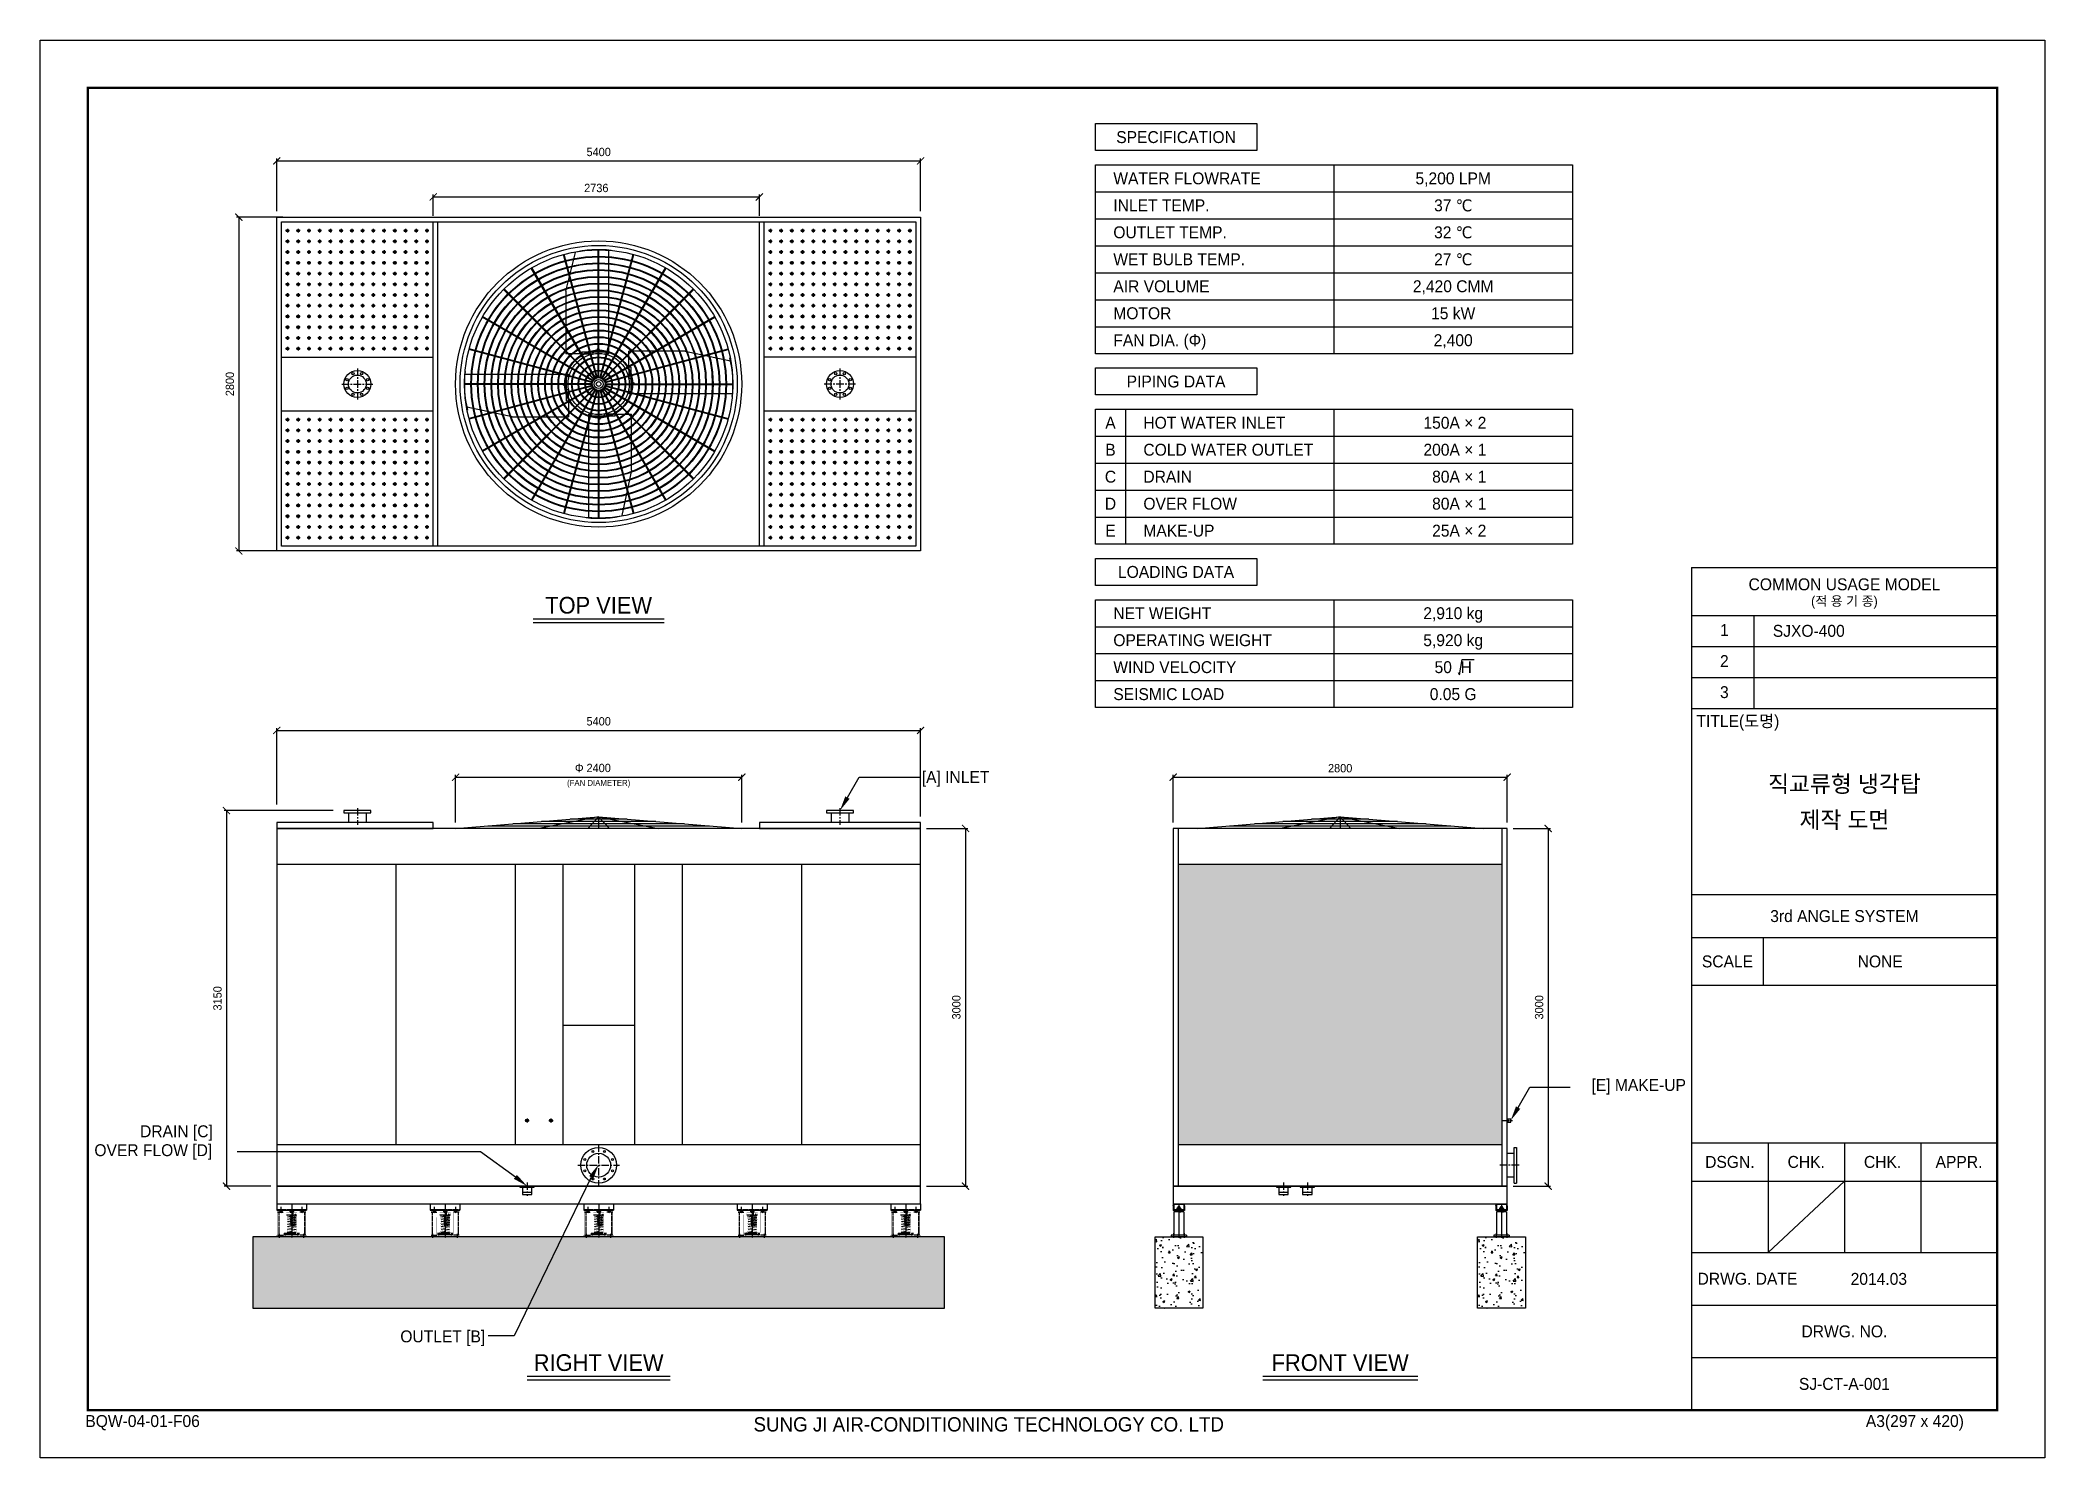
# Model space of a CAD drawing. Header units: millimetres. Extents: x 0 to 16815, y 0 to 11890.
import ezdxf
from ezdxf.enums import TextEntityAlignment as Align

# ---------------------------------------------------------------- set-up
doc = ezdxf.new("R2010")
doc.units = ezdxf.units.MM
doc.linetypes.add('CENTER', pattern=[2, 1.25, -0.25, 0.25, -0.25])
doc.linetypes.add('HIDDEN', pattern=[9.525, 6.35, -3.175])
doc.layers.get('DEFPOINTS').update_dxf_attribs({"color": 143})
for name, color, linetype in [('CENTER', 1, 'CENTER'), ('LINE', 7, 'Continuous'), ('냉각탑_box', 1, 'Continuous'), ('냉각탑_dim', 1, 'Continuous'), ('냉각탑_form', 1, 'Continuous'), ('냉각탑_text', 3, 'Continuous')]:
    doc.layers.add(name, color=color, linetype=linetype)
doc.styles.add('HY울릉도L', font='')
doc.styles.add('돋움', font='')
doc.styles.get('HY울릉도L').set_extended_font_data('HY울릉도L')
doc.styles.get('돋움').set_extended_font_data('Dotum')
doc.dimstyles.new('성지DIM', dxfattribs={"dimtxt": 3.5, "dimasz": 3, "dimexe": 1, "dimexo": 2.5, "dimgap": 2, "dimtad": 1, "dimdec": 0, "dimzin": 3, "dimdsep": 46, "dimtxsty": 'HY울릉도L', "dimblk": 'ARCHTICK', "dimcen": -2, "dimclrd": 256, "dimclre": 256, "dimclrt": 7, "dimadec": 0, "dimazin": 0, "dimtfac": 1, "dimtdec": 0, "dimtofl": 0, "dimtmove": 0, "dimatfit": 3, "dimfxl": 0, "dimtolj": 1, "dimtzin": 0, "dimlwe": -1, "dimarcsym": 0})

msp = doc.modelspace()

# ---------------------------------------------------------------- texts
at = {"layer": '냉각탑_text', "style": '돋움'}
for s, height, p in [('SPECIFICATION', 100, (9527.6, 11077)), ('5,200 LPM', 100, (11852, 10730.8)), ('37 ℃', 100, (11852, 10504.6)), ('32 ℃', 100, (11852, 10278.4)), ('27 ℃', 100, (11852, 10052.2)), ('2,420 CMM', 100, (11852, 9826)), ('15 kW', 100, (11852, 9599.8)), ('2,400', 100, (11852, 9373.6)), ('PIPING DATA', 100, (9527.6, 9027.4)), ('A', 100, (8977.6, 8681.2)), ('B', 100, (8977.6, 8455.1)), ('C', 100, (8977.6, 8228.9)), ('D', 100, (8977.6, 8002.7)), ('E', 100, (8977.6, 7776.5)), ('LOADING DATA', 100, (9527.6, 7430.3)), ('TOP VIEW', 140, (4684.8, 7151.1)), ('2,910 kg', 100, (11852, 7084.1)), ('5,920 kg', 100, (11852, 6857.9)), ('50  H', 100, (11852, 6631.7)), ('0.05 G', 100, (11852, 6405.5)), ('Φ', 70, (4522, 5786)), ('직교류형 냉각탑', 140, (15133.3, 5652.4)), ('(FAN DIAMETER)', 50, (4684.8, 5661)), ('제작 도면', 140, (15133.3, 5352.2)), ('NONE', 100, (15433.6, 4163.7)), ('RIGHT VIEW', 140, (4684.8, 799.3)), ('FRONT VIEW', 140, (10904.1, 799.3)), ('SJ-CT-A-001', 100, (15133.3, 620.5))]:
    msp.add_text(s, height=height, dxfattribs=at).set_placement(p, align=Align.MIDDLE_CENTER)
for s, p in [('WATER FLOWRATE', (9001.5, 10730.8)), ('INLET TEMP.', (9001.5, 10504.6)), ('OUTLET TEMP.', (9001.5, 10278.4)), ('WET BULB TEMP.', (9001.5, 10052.2)), ('AIR VOLUME', (9001.5, 9826)), ('MOTOR', (9001.5, 9599.8)), ('FAN DIA. (Φ)', (9001.5, 9373.6)), ('HOT WATER INLET', (9253.6, 8681.2)), ('COLD WATER OUTLET', (9253.6, 8455.1)), ('DRAIN', (9253.6, 8228.9)), ('OVER FLOW', (9253.6, 8002.7)), ('MAKE-UP', (9253.6, 7776.5)), ('NET WEIGHT', (9001.5, 7084.1)), ('OPERATING WEIGHT', (9001.5, 6857.9)), ('SJXO-400', (14532.6, 6936.1)), ('WIND VELOCITY', (9001.5, 6631.7)), ('SEISMIC LOAD', (9001.5, 6405.5)), ('[A] INLET', (7394.8, 5709.4)), ('DRAIN [C]', (838.4, 2739.3)), ('OVER FLOW [D]', (455.3, 2580.6)), ('2014.03', (15185.5, 1501.3))]:
    msp.add_text(s, height=100, dxfattribs=at).set_placement(p, align=Align.MIDDLE_LEFT)
for s, p in [('150A × 2', (12130, 8681.2)), ('200A × 1', (12130, 8455.1)), ('80A × 1', (12130, 8228.9)), ('80A × 1', (12130, 8002.7)), ('25A × 2', (12130, 7776.5)), ('[E] MAKE-UP', (13804.2, 3127.3)), ('OUTLET [B]', (3733.5, 1019.1))]:
    msp.add_text(s, height=100, dxfattribs=at).set_placement(p, align=Align.MIDDLE_RIGHT)

# ---------------------------------------------------------------- blocks, each defined once
blk = doc.blocks.new('냉각탑form')
at = {"layer": 'DEFPOINTS'}
blk.add_lwpolyline([(0, 297.07), (420.1, 297.07), (420.1, 0), (0, 0)], close=True, dxfattribs=at)
at = {"layer": '냉각탑_form'}
for p, q in [((346.08, 186.55), (346.08, 10)), ((346.08, 186.55), (410.1, 186.55)), ((346.08, 186.55), (410.1, 186.55)), ((346.08, 176.54), (410.1, 176.54)), ((359.09, 176.54), (359.09, 157.04)), ((346.08, 170.04), (410.1, 170.04)), ((346.08, 163.54), (410.1, 163.54)), ((346.08, 157.04), (410.1, 157.04)), ((346.08, 157.04), (410.1, 157.04)), ((346.08, 118.03), (410.1, 118.03)), ((346.08, 109.03), (410.1, 109.03)), ((361.09, 109.03), (361.09, 99.02)), ((346.08, 99.02), (410.1, 99.02)), ((346.08, 66.02), (410.1, 66.02)), ((362.09, 66.02), (362.09, 43.01)), ((378.09, 66.02), (378.09, 43.01)), ((394.1, 66.02), (394.1, 43.01)), ((346.08, 58.01), (410.1, 58.01)), ((378.09, 58.01), (362.09, 43.01)), ((346.08, 43.01), (410.1, 43.01)), ((346.08, 32.01), (410.1, 32.01)), ((346.08, 21.01), (410.1, 21.01))]:
    blk.add_line(p, q, dxfattribs=at)
at = {"layer": '냉각탑_form', "const_width": 0.5}
blk.add_lwpolyline([(10, 287.07), (10, 10), (410.1, 10), (410.1, 287.07)], close=True, dxfattribs=at)
at = {"layer": '냉각탑_form', "style": '돋움'}
for s, height, p in [('COMMON USAGE MODEL', 2.5006, (378.09, 183.04)), ('(적 용 기 종)', 2, (378.09, 179.54)), ('3rd ANGLE SYSTEM', 2.5006, (378.09, 113.53)), ('SCALE', 2.501, (353.59, 104.03)), ('DSGN.', 2.501, (354.09, 62.02)), ('CHK.', 2.501, (370.09, 62.02)), ('CHK.', 2.501, (386.09, 62.02)), ('APPR.', 2.501, (402.1, 62.02)), ('DRWG. NO.', 2.501, (378.09, 26.51))]:
    blk.add_text(s, height=height, dxfattribs=at).set_placement(p, align=Align.MIDDLE_CENTER)
for s, height, p in [('1', 2.5, (352.02, 172.2)), ('2', 2.5, (352.02, 165.7)), ('3', 2.5, (352.02, 159.2)), ('TITLE(도명)', 2.501, (347.09, 153.14)), ('DRWG. DATE', 2.501, (347.32, 36.29)), ('BQW-04-01-F06', 2.5006, (9.48, 6.47)), ('SUNG JI AIR-CONDITIONING TECHNOLOGY CO. LTD', 3.0007, (149.5, 5.53)), ('A3(297 x 420)', 2.5006, (382.58, 6.47))]:
    blk.add_text(s, height=height, dxfattribs=at).set_placement(p)
blk = doc.blocks.new('A$C036B6841')
at = {"color": 3}
for p, q in [((0, 0), (650, 53.1)), ((1153, 10.6), (147, 10.6)), ((1040, 21.2), (260, 21.2)), ((650, 53.1), (379, 0)), ((910, 31.8), (390, 31.8)), ((780, 42.4), (520, 42.4)), ((650, 53.1), (601.1, 0)), ((650, 53.1), (1300, 0)), ((650, 53.1), (698.9, 0)), ((650, 53.1), (921, 0))]:
    blk.add_line(p, q, dxfattribs=at)
at = {"layer": 'DEFPOINTS'}
blk.add_line((650, 53.1), (650, 0), dxfattribs=at)
blk = doc.blocks.new('_ArchTick')
at = {"color": 0, "linetype": 'ByBlock', "const_width": 0.15}
blk.add_lwpolyline([(-0.5, -0.5), (0.5, 0.5)], dxfattribs=at)
blk = doc.blocks.new('*D13')
at = {"layer": 'DEFPOINTS', "color": 0, "transparency": 16777216}
for p in [(5885, 5709), (3485, 5279), (5885, 5279)]:
    blk.add_point(p, dxfattribs=at)
at = {"layer": '냉각탑_dim', "transparency": 16777216}
for p, q in [((3485, 5329), (3485, 5729)), ((5885, 5329), (5885, 5729))]:
    blk.add_line(p, q, dxfattribs=at)
at = {"layer": '냉각탑_dim', "lineweight": -2, "transparency": 16777216}
blk.add_line((3485, 5709), (5885, 5709), dxfattribs=at)
at = {"layer": '냉각탑_dim', "lineweight": -2, "transparency": 16777216, "xscale": 60, "yscale": 60, "zscale": 60, "rotation": 180}
blk.add_blockref('_ArchTick', (3485, 5709), dxfattribs=at)
at = {"layer": '냉각탑_dim', "lineweight": -2, "transparency": 16777216, "xscale": 60, "yscale": 60, "zscale": 60}
blk.add_blockref('_ArchTick', (5885, 5709), dxfattribs=at)
at = {"layer": '냉각탑_dim', "color": 7, "transparency": 16777216, "insert": (4685, 5786), "char_height": 70, "attachment_point": 5, "style": 'HY울릉도L'}
blk.add_mtext('\\A1;2400', dxfattribs=at)
blk = doc.blocks.new('*D14')
at = {"layer": 'DEFPOINTS', "color": 0, "transparency": 16777216}
for p in [(7385, 6101), (1985, 5429), (7385, 5329)]:
    blk.add_point(p, dxfattribs=at)
at = {"layer": '냉각탑_dim', "transparency": 16777216}
for p, q in [((1985, 5479), (1985, 6121)), ((7385, 5379), (7385, 6121))]:
    blk.add_line(p, q, dxfattribs=at)
at = {"layer": '냉각탑_dim', "lineweight": -2, "transparency": 16777216}
blk.add_line((1985, 6101), (7385, 6101), dxfattribs=at)
at = {"layer": '냉각탑_dim', "lineweight": -2, "transparency": 16777216, "xscale": 60, "yscale": 60, "zscale": 60, "rotation": 180}
blk.add_blockref('_ArchTick', (1985, 6101), dxfattribs=at)
at = {"layer": '냉각탑_dim', "lineweight": -2, "transparency": 16777216, "xscale": 60, "yscale": 60, "zscale": 60}
blk.add_blockref('_ArchTick', (7385, 6101), dxfattribs=at)
at = {"layer": '냉각탑_dim', "color": 7, "transparency": 16777216, "insert": (4685, 6177), "char_height": 70, "attachment_point": 5, "style": 'HY울릉도L'}
blk.add_mtext('\\A1;5400', dxfattribs=at)
blk = doc.blocks.new('*D15')
at = {"layer": 'DEFPOINTS', "color": 0, "transparency": 16777216}
for p in [(2508, 5429), (1563, 2279), (1985, 2279)]:
    blk.add_point(p, dxfattribs=at)
at = {"layer": '냉각탑_dim', "transparency": 16777216}
for p, q in [((2458, 5429), (1543, 5429)), ((1935, 2279), (1543, 2279))]:
    blk.add_line(p, q, dxfattribs=at)
at = {"layer": '냉각탑_dim', "lineweight": -2, "transparency": 16777216}
blk.add_line((1563, 5429), (1563, 2279), dxfattribs=at)
at = {"layer": '냉각탑_dim', "lineweight": -2, "transparency": 16777216, "xscale": 60, "yscale": 60, "zscale": 60}
for p, rotation in [((1563, 5429), 90), ((1563, 2279), 270)]:
    blk.add_blockref('_ArchTick', p, dxfattribs=dict(at, rotation=rotation))
at = {"layer": '냉각탑_dim', "color": 7, "transparency": 16777216, "insert": (1488, 3854), "char_height": 70, "attachment_point": 5, "rotation": 90, "style": 'HY울릉도L'}
blk.add_mtext('\\A1;3150', dxfattribs=at)
blk = doc.blocks.new('*D16')
at = {"layer": 'DEFPOINTS', "color": 0, "transparency": 16777216}
for p in [(7385, 5279), (7385, 2279), (7762, 2279)]:
    blk.add_point(p, dxfattribs=at)
at = {"layer": '냉각탑_dim', "transparency": 16777216}
for p, q in [((7435, 5279), (7782, 5279)), ((7435, 2279), (7782, 2279))]:
    blk.add_line(p, q, dxfattribs=at)
at = {"layer": '냉각탑_dim', "lineweight": -2, "transparency": 16777216}
blk.add_line((7762, 5279), (7762, 2279), dxfattribs=at)
at = {"layer": '냉각탑_dim', "lineweight": -2, "transparency": 16777216, "xscale": 60, "yscale": 60, "zscale": 60}
for p, rotation in [((7762, 5279), 90), ((7762, 2279), 270)]:
    blk.add_blockref('_ArchTick', p, dxfattribs=dict(at, rotation=rotation))
at = {"layer": '냉각탑_dim', "color": 7, "transparency": 16777216, "insert": (7685, 3779), "char_height": 70, "attachment_point": 5, "rotation": 90, "style": 'HY울릉도L'}
blk.add_mtext('\\A1;3000', dxfattribs=at)
blk = doc.blocks.new('A$C2E82435F')
for p, q in [((1, 285), (1, 234)), ((1, 285), (250, 285)), ((1, 234), (250, 234)), ((7, 215), (55, 215)), ((45, 221), (24, 221)), ((30, 221), (30, 234)), ((30, 221), (30, 234)), ((31, 234), (31, 221)), ((43, 234), (43, 221)), ((43, 221), (43, 234)), ((81, 193), (126, 193)), ((164, 187), (90, 174)), ((109, 188), (107, 193)), ((125, 221), (108, 221)), ((109, 188), (126, 188)), ((112, 234), (139, 234)), ((116, 231), (116, 221)), ((117, 220), (116, 221)), ((116, 170), (163, 179)), ((117, 220), (125, 220)), ((117, 220), (117, 210)), ((117, 179), (117, 170)), ((125, 221), (143, 221)), ((125, 221), (143, 221)), ((134, 220), (125, 220)), ((134, 220), (135, 221)), ((134, 220), (134, 210)), ((134, 210), (134, 188)), ((135, 231), (135, 221)), ((135, 221), (135, 231)), ((135, 210), (135, 188)), ((143, 221), (143, 231)), ((143, 221), (143, 231)), ((149, 196), (162, 199)), ((154, 203), (156, 203)), ((167, 193), (170, 193)), ((244, 215), (195, 215)), ((206, 221), (227, 221)), ((207, 221), (207, 239)), ((207, 221), (207, 234)), ((208, 239), (208, 215)), ((208, 234), (208, 221)), ((220, 239), (220, 215)), ((220, 221), (220, 239)), ((220, 221), (220, 234)), ((220, 234), (220, 221)), ((220, 221), (220, 234)), ((250, 285), (250, 234)), ((7, 24), (56, 24)), ((61, 36), (78, 36)), ((126, 29), (61, 29)), ((61, 29), (126, 29)), ((61, 29), (190, 29)), ((74, 29), (61, 29)), ((78, 37), (78, 36)), ((164, 36), (78, 36)), ((88, 49), (126, 49)), ((164, 167), (91, 154)), ((164, 147), (91, 134)), ((164, 127), (91, 113)), ((164, 106), (91, 93)), ((125, 76), (91, 70)), ((128, 54), (102, 48)), ((128, 54), (103, 49)), ((116, 150), (163, 159)), ((116, 130), (163, 138)), ((116, 109), (163, 118)), ((116, 116), (125, 116)), ((117, 159), (117, 150)), ((117, 139), (117, 130)), ((117, 118), (117, 115)), ((134, 116), (125, 116)), ((126, 90), (163, 96)), ((163, 49), (126, 43)), ((126, 44), (130, 44)), ((128, 67), (163, 73)), ((133, 121), (133, 115)), ((173, 37), (173, 36)), ((190, 36), (173, 36)), ((177, 29), (190, 29)), ((244, 24), (196, 24))]:
    blk.add_line(p, q)
at = {"linetype": 'HIDDEN'}
for p, q in [((1, 239), (250, 239)), ((17, 215), (17, 24)), ((234, 215), (234, 24)), ((78, 36), (61, 36)), ((173, 36), (190, 36))]:
    blk.add_line(p, q, dxfattribs=at)
at = {"color": 0}
for p, q in [((134, 209), (135, 210)), ((142, 188), (146, 192))]:
    blk.add_line(p, q, dxfattribs=at)
at = {"linetype": 'CENTER'}
for p, q in [((214, 220), (214, 261)), ((214, 225), (214, 250)), ((73, 21), (73, 39)), ((178, 21), (178, 39))]:
    blk.add_line(p, q, dxfattribs=at)
for points, const_width in [([(30, 221), (7, 221), (7, 24), (1, 24), (1, 10), (250, 10), (250, 24), (244, 24), (244, 221), (220, 221)], 1), ([(7, 221), (30, 221)], 1), ([(43, 221), (52, 221), (52, 215)], 1), ([(45, 221), (52, 221)], 1), ([(52, 221), (52, 215)], 1), ([(195, 215), (196, 24), (56, 24), (55, 215)], 1), ([(126, 210), (80, 210), (81, 193), (107, 193)], 0.68), ([(90, 185), (108, 189)], 0.898), ([(90, 174), (116, 173)], 0.898), ([(91, 166), (116, 170)], 0.898), ([(116, 179), (116, 170)], 0.562), ([(167, 202), (167, 193), (170, 193), (171, 210), (126, 210)], 0.68), ([(143, 188), (134, 188)], 0.898), ([(134, 188), (134, 174)], 0.73), ([(163, 179), (135, 181)], 0.898), ([(143, 188), (154, 203), (165, 203)], 0.68), ([(162, 199), (151, 199)], 0.898), ([(206, 221), (199, 221)], 1), ([(199, 221), (199, 215)], 1), ([(207, 221), (199, 221), (199, 215)], 1), ([(244, 221), (220, 221)], 1), ([(88, 49), (78, 49), (78, 37), (61, 37), (61, 29)], 0.898), ([(61, 29), (61, 24)], 0.898), ([(91, 154), (116, 153)], 0.898), ([(91, 145), (116, 150)], 0.898), ([(91, 134), (116, 133)], 0.898), ([(91, 125), (116, 130)], 0.898), ([(91, 113), (129, 112)], 0.898), ([(91, 105), (129, 111)], 0.898), ([(91, 93), (126, 90)], 0.898), ([(91, 83), (126, 90)], 0.898), ([(91, 70), (128, 67)], 0.898), ([(128, 67), (91, 59)], 0.898), ([(116, 116), (117, 115)], 0.73), ([(116, 159), (116, 150)], 0.562), ([(116, 139), (116, 130)], 0.562), ([(116, 118), (116, 116)], 0.562), ([(117, 115), (125, 115)], 0.562), ([(133, 115), (125, 115)], 0.562), ([(163, 96), (126, 100)], 0.898), ([(125, 76), (163, 73)], 0.898), ([(163, 49), (128, 54)], 0.898), ([(163, 49), (128, 54)], 0.898), ([(163, 159), (134, 161)], 0.898), ([(163, 138), (134, 140)], 0.898), ([(163, 118), (134, 120)], 0.898), ([(134, 116), (133, 115)], 0.562), ([(134, 162), (134, 153)], 0.73), ([(134, 142), (134, 133)], 0.73), ([(134, 121), (134, 116)], 0.73), ([(163, 49), (173, 49), (173, 37), (190, 37), (190, 29)], 0.898), ([(190, 29), (190, 24)], 0.898)]:
    blk.add_lwpolyline(points, dxfattribs=dict(const_width=const_width))
for points, const_width in [([(90, 185, 0.725116), (90, 174, 0.725116)], 0.898), ([(133, 182), (162, 186, 0.664207), (162, 199, 0.63815)], 0.898), ([(133, 182), (162, 186, 0.562661), (164, 198, 0.562661)], 0.898), ([(135, 162), (163, 167, 0.664207), (163, 179, 0.63815)], 0.898), ([(167, 202, 0.414214), (165, 203, 0.414214)], 0.68), ([(91, 166, 0.725116), (91, 154, 0.725116)], 0.898), ([(91, 145, 0.725116), (91, 134, 0.725116)], 0.898), ([(91, 125, 0.725116), (91, 113, 0.725116)], 0.898), ([(91, 105, 0.725116), (91, 93, 0.725116)], 0.898), ([(91, 83, 0.611938), (91, 70, 0.611938)], 0.898), ([(91, 59, 0.495188), (88, 48, 0.495188)], 0.898), ([(126, 99), (163, 106, 0.664207), (163, 118, 0.63815)], 0.898), ([(125, 76), (163, 85, 0.712533), (163, 96, 0.643566)], 0.898), ([(163, 73, -0.712533), (163, 62), (128, 54)], 0.898), ([(133, 121), (163, 126, 0.664207), (163, 138)], 0.898), ([(135, 142), (163, 146, 0.664207), (163, 159, 0.63815)], 0.898), ([(164, 36, 0.602155), (163, 49, 0.60596)], 0.898)]:
    blk.add_lwpolyline(points, format="xyb", dxfattribs=dict(const_width=const_width))
for points in [[(112, 234, 0.898, 0.898, 0.322657), (108, 231, 0.898, 0.898, 0), (108, 221, 0.898, 0.898, 0), (116, 221, 0.562, 0.562, 0), (116, 210, 0.562, 0.562, 0)], [(135, 210, 0.562, 0.562, 0), (135, 221, 0.898, 0.898, 0), (143, 221, 0.898, 0.898, 0), (143, 231, 0.898, 0.898, 0.322657), (139, 234, 0.898, 0.898, -0.322657)]]:
    blk.add_lwpolyline(points, format="xyseb")
for centre, radius, start, end in [((112, 230), 4.44, 17.2184, 162.7816), ((126, 219), 15.2, 90.4828, 127.3884), ((125, 219), 15.2, 52.6116, 89.5172), ((139, 230), 4.44, 17.2184, 162.7816)]:
    blk.add_arc(centre, radius, start, end)
at = {"layer": 'CENTER'}
for p, q in [((37, 207), (37, 261)), ((126, 282), (126, 0)), ((214, 207), (214, 261)), ((23, 0), (23, 35)), ((228, 0), (228, 35))]:
    blk.add_line(p, q, dxfattribs=at)
blk = doc.blocks.new('A$C6ABE2FCF')
for p, q in [((18, 284), (18, 231)), ((18, 284), (112, 284)), ((112, 281), (18, 281)), ((18, 268), (18, 271)), ((112, 231), (18, 231)), ((23, 281), (23, 236)), ((107, 236), (23, 236)), ((107, 218), (23, 218)), ((23, 218), (23, 23)), ((102, 284), (28, 284)), ((47, 246), (47, 236)), ((65, 236), (47, 236)), ((47, 228), (47, 218)), ((65, 218), (47, 218)), ((52, 249), (78, 249)), ((73, 236), (52, 236)), ((52, 231), (78, 231)), ((73, 218), (52, 218)), ((56, 246), (56, 236)), ((56, 228), (56, 218)), ((59, 249), (59, 263)), ((59, 249), (59, 263)), ((59, 263), (72, 263)), ((59, 218), (59, 231)), ((59, 231), (59, 218)), ((59, 218), (59, 231)), ((60, 263), (60, 249)), ((65, 236), (82, 236)), ((65, 236), (83, 236)), ((65, 218), (65, 23)), ((65, 218), (82, 218)), ((65, 218), (83, 218)), ((71, 263), (71, 249)), ((71, 218), (71, 231)), ((71, 231), (71, 218)), ((71, 218), (71, 231)), ((72, 249), (72, 263)), ((72, 249), (72, 263)), ((74, 246), (74, 236)), ((74, 228), (74, 218)), ((83, 246), (83, 236)), ((83, 228), (83, 218)), ((107, 281), (107, 236)), ((107, 218), (107, 23)), ((112, 268), (112, 284)), ((112, 268), (112, 231)), ((130, 23), (0, 23)), ((0, 23), (0, 9)), ((130, 9), (0, 9)), ((130, 23), (130, 9))]:
    blk.add_line(p, q)
for centre, radius, start, end in [((52, 245), 4.38, 17.2184, 162.7816), ((52, 227), 4.38, 17.2184, 162.7816), ((65, 234), 15, 90.4828, 127.3884), ((65, 216), 15, 90.4828, 127.3884), ((65, 234), 15, 52.6116, 89.5172), ((65, 216), 15, 52.6116, 89.5172), ((78, 245), 4.38, 17.2184, 162.7816), ((78, 227), 4.38, 17.2184, 162.7816)]:
    blk.add_arc(centre, radius, start, end)
at = {"layer": 'CENTER'}
for p, q in [((65, 279), (65, 0)), ((20, 39), (20, 0)), ((110, 39), (110, 0))]:
    blk.add_line(p, q, dxfattribs=at)
blk = doc.blocks.new('*D19')
at = {"layer": 'DEFPOINTS', "color": 0, "transparency": 16777216}
for p in [(12304, 5709), (9504, 5279), (12304, 5279)]:
    blk.add_point(p, dxfattribs=at)
at = {"layer": '냉각탑_dim', "transparency": 16777216}
for p, q in [((9504, 5329), (9504, 5729)), ((12304, 5329), (12304, 5729))]:
    blk.add_line(p, q, dxfattribs=at)
at = {"layer": '냉각탑_dim', "lineweight": -2, "transparency": 16777216}
blk.add_line((9504, 5709), (12304, 5709), dxfattribs=at)
at = {"layer": '냉각탑_dim', "lineweight": -2, "transparency": 16777216, "xscale": 60, "yscale": 60, "zscale": 60, "rotation": 180}
blk.add_blockref('_ArchTick', (9504, 5709), dxfattribs=at)
at = {"layer": '냉각탑_dim', "lineweight": -2, "transparency": 16777216, "xscale": 60, "yscale": 60, "zscale": 60}
blk.add_blockref('_ArchTick', (12304, 5709), dxfattribs=at)
at = {"layer": '냉각탑_dim', "color": 7, "transparency": 16777216, "insert": (10904, 5784), "char_height": 70, "attachment_point": 5, "style": 'HY울릉도L'}
blk.add_mtext('\\A1;2800', dxfattribs=at)
blk = doc.blocks.new('*D20')
at = {"layer": 'DEFPOINTS', "color": 0, "transparency": 16777216}
for p in [(12304, 5279), (12304, 2279), (12648, 2279)]:
    blk.add_point(p, dxfattribs=at)
at = {"layer": '냉각탑_dim', "transparency": 16777216}
for p, q in [((12354, 5279), (12668, 5279)), ((12354, 2279), (12668, 2279))]:
    blk.add_line(p, q, dxfattribs=at)
at = {"layer": '냉각탑_dim', "lineweight": -2, "transparency": 16777216}
blk.add_line((12648, 5279), (12648, 2279), dxfattribs=at)
at = {"layer": '냉각탑_dim', "lineweight": -2, "transparency": 16777216, "xscale": 60, "yscale": 60, "zscale": 60}
for p, rotation in [((12648, 5279), 90), ((12648, 2279), 270)]:
    blk.add_blockref('_ArchTick', p, dxfattribs=dict(at, rotation=rotation))
at = {"layer": '냉각탑_dim', "color": 7, "transparency": 16777216, "insert": (12573, 3779), "char_height": 70, "attachment_point": 5, "rotation": 90, "style": 'HY울릉도L'}
blk.add_mtext('\\A1;3000', dxfattribs=at)
blk = doc.blocks.new('*D21')
at = {"layer": 'DEFPOINTS', "color": 0, "transparency": 16777216}
for p in [(7385, 10877), (1985, 10406), (7385, 10406)]:
    blk.add_point(p, dxfattribs=at)
at = {"layer": '냉각탑_dim', "transparency": 16777216}
for p, q in [((1985, 10456), (1985, 10897)), ((7385, 10456), (7385, 10897))]:
    blk.add_line(p, q, dxfattribs=at)
at = {"layer": '냉각탑_dim', "lineweight": -2, "transparency": 16777216}
blk.add_line((1985, 10877), (7385, 10877), dxfattribs=at)
at = {"layer": '냉각탑_dim', "lineweight": -2, "transparency": 16777216, "xscale": 60, "yscale": 60, "zscale": 60, "rotation": 180}
blk.add_blockref('_ArchTick', (1985, 10877), dxfattribs=at)
at = {"layer": '냉각탑_dim', "lineweight": -2, "transparency": 16777216, "xscale": 60, "yscale": 60, "zscale": 60}
blk.add_blockref('_ArchTick', (7385, 10877), dxfattribs=at)
at = {"layer": '냉각탑_dim', "color": 7, "transparency": 16777216, "insert": (4685, 10952), "char_height": 70, "attachment_point": 5, "style": 'HY울릉도L'}
blk.add_mtext('\\A1;5400', dxfattribs=at)
blk = doc.blocks.new('*D22')
at = {"layer": 'DEFPOINTS', "color": 0, "transparency": 16777216}
for p in [(2085, 10406), (1667, 7606), (2085, 7606)]:
    blk.add_point(p, dxfattribs=at)
at = {"layer": '냉각탑_dim', "transparency": 16777216}
for p, q in [((2035, 10406), (1647, 10406)), ((2035, 7606), (1647, 7606))]:
    blk.add_line(p, q, dxfattribs=at)
at = {"layer": '냉각탑_dim', "lineweight": -2, "transparency": 16777216}
blk.add_line((1667, 10406), (1667, 7606), dxfattribs=at)
at = {"layer": '냉각탑_dim', "lineweight": -2, "transparency": 16777216, "xscale": 60, "yscale": 60, "zscale": 60}
for p, rotation in [((1667, 10406), 90), ((1667, 7606), 270)]:
    blk.add_blockref('_ArchTick', p, dxfattribs=dict(at, rotation=rotation))
at = {"layer": '냉각탑_dim', "color": 7, "transparency": 16777216, "insert": (1592, 9006), "char_height": 70, "attachment_point": 5, "rotation": 90, "style": 'HY울릉도L'}
blk.add_mtext('\\A1;2800', dxfattribs=at)
blk = doc.blocks.new('*D23')
at = {"layer": 'DEFPOINTS', "color": 0, "transparency": 16777216}
for p in [(6033, 10575), (3297, 10366), (6033, 10366)]:
    blk.add_point(p, dxfattribs=at)
at = {"layer": '냉각탑_dim', "transparency": 16777216}
for p, q in [((3297, 10416), (3297, 10595)), ((6033, 10416), (6033, 10595))]:
    blk.add_line(p, q, dxfattribs=at)
at = {"layer": '냉각탑_dim', "lineweight": -2, "transparency": 16777216}
blk.add_line((3297, 10575), (6033, 10575), dxfattribs=at)
at = {"layer": '냉각탑_dim', "lineweight": -2, "transparency": 16777216, "xscale": 60, "yscale": 60, "zscale": 60, "rotation": 180}
blk.add_blockref('_ArchTick', (3297, 10575), dxfattribs=at)
at = {"layer": '냉각탑_dim', "lineweight": -2, "transparency": 16777216, "xscale": 60, "yscale": 60, "zscale": 60}
blk.add_blockref('_ArchTick', (6033, 10575), dxfattribs=at)
at = {"layer": '냉각탑_dim', "color": 7, "transparency": 16777216, "insert": (4665, 10650), "char_height": 70, "attachment_point": 5, "style": 'HY울릉도L'}
blk.add_mtext('\\A1;2736', dxfattribs=at)

# ---------------------------------------------------------------- dimensions: what is measured, and where the dimension line sits
at = {"layer": '냉각탑_dim'}
for base, p1, p2, picture, middle in [((7384.8, 10877.5), (1984.8, 10406.3), (7384.8, 10406.3), '*D21', (4684.8, 10952.5)), ((6032.8, 10575.4), (3296.8, 10366.3), (6032.8, 10366.3), '*D23', (4664.8, 10650.4)), ((7384.8, 6100.6), (1984.8, 5429.5), (7384.8, 5329.5), '*D14', (4684.8, 6177.1)), ((5884.8, 5709.4), (3484.8, 5279.5), (5884.8, 5279.5), '*D13', (4684.8, 5785.9)), ((12304.1, 5709.4), (9504.1, 5279.5), (12304.1, 5279.5), '*D19', (10904.1, 5784.4))]:
    dim = msp.add_linear_dim(base=base, p1=p1, p2=p2, dimstyle='성지DIM', override={"dimscale": 20, "dimtmove": 2}, dxfattribs=at)
    dim.commit()
    dim.dimension.update_dxf_attribs({"geometry": picture, "text_midpoint": middle})
for base, p1, p2, picture, middle in [((1666.8, 7606.3), (2084.8, 10406.3), (2084.8, 7606.3), '*D22', (1591.8, 9006.3)), ((1562.6, 2279.5), (2508.3, 5429.5), (1984.8, 2279.5), '*D15', (1487.6, 3854.5)), ((7761.7, 2279.5), (7384.8, 5279.5), (7384.8, 2279.5), '*D16', (7685.1, 3779.5)), ((12647.8, 2279.5), (12304.1, 5279.5), (12304.1, 2279.5), '*D20', (12572.8, 3779.5))]:
    dim = msp.add_linear_dim(base=base, p1=p1, p2=p2, angle=90, dimstyle='성지DIM', override={"dimscale": 20, "dimtmove": 2}, dxfattribs=at)
    dim.commit()
    dim.dimension.update_dxf_attribs({"geometry": picture, "text_midpoint": middle})

# ---------------------------------------------------------------- hatches: boundary and pattern name
h = msp.add_hatch()
h.set_pattern_fill('HONEY', color=1, scale=7.6, angle=90)
h.set_pattern_definition([(90, (-17365.771, 14674.604), (-20.897193, 36.195), [24.13, -48.26]), (210, (-17365.771, 14674.604), (-20.897193, -36.195), [24.13, -48.26]), (150, (-17365.771, 14674.604), (-41.794386, 8e-08), [-48.26, 24.13])])
h.paths.add_polyline_path([(12264.1, 4979.5), (9544.1, 4979.5), (9544.1, 2629.5), (12264.1, 2629.5)])
h = msp.add_hatch()
h.set_pattern_fill('AR-CONC', color=8, scale=1.28, angle=90)
h.set_pattern_definition([(140, (-18710.58, 3161.91), (20.402, 233.1964), [24.384, -268.224]), (85, (-18710.58, 3161.91), (-244.5528, -45.1116), [19.5072, -214.58]), (190.4514, (-18708.88, 3181.35), (-224.1507, 188.0848), [20.7232, -227.9555]), (136.1842, (-18775.6, 3161.9), (53.8142, 346.9812), [36.576, -402.336]), (186.6356, (-18771.12, 3190.83), (-316.7054, 303.8773), [31.085, -341.9336]), (81.1842, (-18775.6, 3161.9), (-316.7054, 303.8773), [29.2608, -321.8685]), (111, (-18759.35, 3194.43), (130.8995, 194.0664), [24.384, -268.224]), (56, (-18759.35, 3194.43), (-235.7606, 79.1066), [19.5072, -214.5792]), (161.4514, (-18748.44, 3210.6), (-104.8611, 273.173), [20.7232, -227.9551]), (127.5, (-18710.58, 3161.91), (-108.23045, 3.9534), [0, -211.97824, 0, -217.8304, 0, -215.392]), (97.5, (-18710.58, 3161.91), (-128.23114, 85.52917), [0, -124.19584, 0, -207.10144, 0, -82.0928]), (57.5, (-18710.58, 3089.41), (7.3328, 173.55596), [0, -81.28, 0, -253.5936, 0, -336.4992]), (47.5, (-18710.58, 3056.9), (-32.5459, 189.60535), [0, -105.664, 0, -168.4122, 0, -238.9632])])
h.paths.add_polyline_path([(1784.8, 1854.5), (1784.8, 1254.5), (7584.8, 1254.5), (7584.8, 1854.5)])
h = msp.add_hatch()
h.set_pattern_fill('AR-CONC', color=8)
h.set_pattern_definition([(50, (-38986.08, -3816.1), (182.18467, -15.9391), [19.05, -209.55]), (355, (-38986.08, -3816.1), (-35.2434, 191.05685), [15.24, -167.6406]), (100.45144, (-38970.9, -3817.43), (146.94125, 175.11775), [16.19, -178.09024]), (46.1842, (-38986.08, -3765.3), (271.079, -42.0423), [28.575, -314.325]), (96.63556, (-38963.5, -3768.8), (237.4041, 247.4261), [24.285, -267.1356]), (351.18415, (-38986.08, -3765.3), (237.4041, 247.4261), [22.86, -251.4597]), (21, (-38960.68, -3778), (151.6144, -102.2652), [19.05, -209.55]), (326, (-38960.68, -3778), (61.802, 184.188), [15.24, -167.64]), (71.45144, (-38948.05, -3786.53), (213.4164, 81.9228), [16.19, -178.08994]), (37.5, (-38986.085, -3816.105), (3.0886, 84.55504), [0, -165.608, 0, -170.18, 0, -168.275]), (7.5, (-38986.085, -3816.105), (66.81966, 100.18057), [0, -97.028, 0, -161.798, 0, -64.135]), (327.5, (-39042.73, -3816.105), (135.590595, -5.72874), [0, -63.5, 0, -198.12, 0, -262.89]), (317.5, (-39068.13, -3816.1), (148.12918, 25.4265), [0, -82.55, 0, -131.572, 0, -186.69])])
h.paths.add_polyline_path([(9751, 1854.5), (9351, 1854.5), (9351, 1254.5), (9751, 1254.5)])
h = msp.add_hatch()
h.set_pattern_fill('AR-CONC', color=8)
h.set_pattern_definition([(50, (-36279.88, -3816.1), (182.18467, -15.9391), [19.05, -209.55]), (355, (-36279.88, -3816.1), (-35.2434, 191.05685), [15.24, -167.6406]), (100.45144, (-36264.7, -3817.43), (146.94125, 175.11775), [16.19, -178.09024]), (46.1842, (-36279.88, -3765.3), (271.079, -42.0423), [28.575, -314.325]), (96.63556, (-36257.29, -3768.8), (237.4041, 247.4261), [24.285, -267.1356]), (351.18415, (-36279.88, -3765.3), (237.4041, 247.4261), [22.86, -251.4597]), (21, (-36254.48, -3778), (151.6144, -102.2652), [19.05, -209.55]), (326, (-36254.48, -3778), (61.802, 184.188), [15.24, -167.64]), (71.45144, (-36241.84, -3786.53), (213.4164, 81.9228), [16.19, -178.08994]), (37.5, (-36279.875, -3816.105), (3.0886, 84.55504), [0, -165.608, 0, -170.18, 0, -168.275]), (7.5, (-36279.875, -3816.105), (66.81966, 100.18057), [0, -97.028, 0, -161.798, 0, -64.135]), (327.5, (-36336.52, -3816.105), (135.590595, -5.72874), [0, -63.5, 0, -198.12, 0, -262.89]), (317.5, (-36361.92, -3816.1), (148.12918, 25.4265), [0, -82.55, 0, -131.572, 0, -186.69])])
h.paths.add_polyline_path([(12457.2, 1854.5), (12057.2, 1854.5), (12057.2, 1254.5), (12457.2, 1254.5)])

# ---------------------------------------------------------------- linework, layer by layer
at = {"color": 3}
for p, q in [((3296.8, 7646.3), (3296.8, 10366.3)), ((3336.8, 7646.3), (3336.8, 10366.3)), ((6032.8, 7646.3), (6032.8, 10366.3)), ((6072.8, 7646.3), (6072.8, 10366.3)), ((4666.8, 9062.5), (4390.9, 10092.2)), ((4672.2, 9064), (4396.3, 10093.7)), ((4682, 9065.3), (4682, 10131.3)), ((4687.6, 9065.3), (4687.6, 10131.3)), ((4697.3, 9064), (4973.2, 10093.7)), ((4702.8, 9062.5), (4978.7, 10092.2)), ((4652.9, 9056), (4119.9, 9979.1)), ((4657.7, 9058.8), (4124.7, 9982)), ((4711.9, 9058.8), (5244.9, 9982)), ((4716.7, 9056), (5249.7, 9979.1)), ((4641.1, 9046), (3887.3, 9799.8)), ((4645.1, 9050), (3891.3, 9803.8)), ((4724.5, 9050), (5478.3, 9803.8)), ((4728.5, 9046), (5482.3, 9799.8)), ((4632.3, 9033.3), (3709.1, 9566.3)), ((4635.1, 9038.2), (3711.9, 9571.2)), ((4734.5, 9038.2), (5657.7, 9571.2)), ((4737.3, 9033.3), (5660.5, 9566.3)), ((4627.1, 9018.8), (3597.4, 9294.7)), ((4628.5, 9024.3), (3598.9, 9300.2)), ((4741.1, 9024.3), (5770.7, 9300.2)), ((4742.5, 9018.8), (5772.2, 9294.7)), ((3296.8, 9228.8), (2024.8, 9228.8)), ((7344.8, 9231.3), (6072.8, 9231.3)), ((4625.8, 9009.1), (3559.8, 9009.1)), ((4625.8, 9003.5), (3559.8, 9003.5)), ((4627.1, 8993.7), (3597.4, 8717.8)), ((4628.5, 8988.3), (3598.9, 8712.4)), ((4632.3, 8979.2), (3709.1, 8446.2)), ((4635.1, 8974.3), (3711.9, 8441.3)), ((4641.1, 8966.6), (3887.3, 8212.8)), ((4645.1, 8962.6), (3891.3, 8208.8)), ((4652.9, 8956.6), (4119.9, 8033.4)), ((4657.7, 8953.8), (4124.7, 8030.6)), ((4666.8, 8950), (4390.9, 7920.3)), ((4672.2, 8948.6), (4396.3, 7918.9)), ((4682, 8947.3), (4682, 7881.3)), ((4687.6, 8947.3), (4687.6, 7881.3)), ((4697.3, 8948.6), (4973.2, 7918.9)), ((4702.8, 8950), (4978.7, 7920.3)), ((4711.9, 8953.8), (5244.9, 8030.6)), ((4716.7, 8956.6), (5249.7, 8033.4)), ((4724.5, 8962.6), (5478.3, 8208.8)), ((4728.5, 8966.6), (5482.3, 8212.8)), ((4734.5, 8974.3), (5657.7, 8441.3)), ((4737.3, 8979.2), (5660.5, 8446.2)), ((4741.1, 8988.3), (5770.7, 8712.4)), ((4742.5, 8993.7), (5772.2, 8717.8)), ((4743.8, 9009.1), (5809.8, 9009.1)), ((4743.8, 9003.5), (5809.8, 9003.5)), ((2024.8, 8781.3), (3296.8, 8781.3)), ((6072.8, 8781.3), (7344.8, 8781.3)), ((2585.8, 5409.5), (2585.8, 5329.5)), ((2735.8, 5409.5), (2735.8, 5329.5)), ((6633.8, 5409.5), (6633.8, 5329.5)), ((6783.8, 5409.5), (6783.8, 5329.5)), ((9544.1, 5279.5), (9544.1, 2279.5)), ((12264.1, 2279.5), (12264.1, 5279.5)), ((1984.8, 4979.5), (7384.8, 4979.5)), ((2984.8, 4979.5), (2984.8, 2629.5)), ((3984.8, 4979.5), (3984.8, 2629.5)), ((4384.8, 4979.5), (4384.8, 2629.5)), ((4984.8, 4979.5), (4984.8, 2629.5)), ((5384.8, 4979.5), (5384.8, 2629.5)), ((6384.8, 4979.5), (6384.8, 2629.5)), ((9544.1, 4979.5), (12264.1, 4979.5)), ((4384.8, 3629.5), (4984.8, 3629.5)), ((12334.1, 2842), (12304.1, 2842)), ((12304.1, 2817), (12334.1, 2817)), ((12314.1, 2817), (12314.1, 2842)), ((12334.1, 2817), (12334.1, 2842)), ((1984.8, 2629.5), (7384.8, 2629.5)), ((9544.1, 2629.5), (12264.1, 2629.5)), ((12304.1, 2554.5), (12364.1, 2554.5)), ((12364.1, 2304.5), (12364.1, 2604.5)), ((12364.1, 2604.5), (12384.1, 2604.5)), ((12384.1, 2604.5), (12384.1, 2304.5)), ((12364.1, 2354.5), (12304.1, 2354.5)), ((4044.8, 2269.5), (4044.8, 2209.5)), ((4124.8, 2269.5), (4044.8, 2269.5)), ((4044.8, 2229.5), (4124.8, 2229.5)), ((4044.8, 2209.5), (4124.8, 2209.5)), ((4124.8, 2209.5), (4124.8, 2269.5)), ((10389.1, 2269.5), (10389.1, 2209.5)), ((10469.1, 2269.5), (10389.1, 2269.5)), ((10389.1, 2229.5), (10469.1, 2229.5)), ((10389.1, 2209.5), (10469.1, 2209.5)), ((10469.1, 2209.5), (10469.1, 2269.5)), ((10589.1, 2269.5), (10589.1, 2209.5)), ((10669.1, 2269.5), (10589.1, 2269.5)), ((10589.1, 2229.5), (10669.1, 2229.5)), ((10589.1, 2209.5), (10669.1, 2209.5)), ((10669.1, 2209.5), (10669.1, 2269.5)), ((12364.1, 2304.5), (12384.1, 2304.5))]:
    msp.add_line(p, q, dxfattribs=at)
at = {"color": 1}
for p, q in [((4134.8, 7036.3), (5234.8, 7036.3)), ((4134.8, 7006.3), (5234.8, 7006.3)), ((4084.8, 684.5), (5284.8, 684.5)), ((10254.1, 684.5), (11554.1, 684.5)), ((4084.8, 654.5), (5284.8, 654.5)), ((10254.1, 654.5), (11554.1, 654.5))]:
    msp.add_line(p, q, dxfattribs=at)
at = {"color": 3}
for points in [[(1984.8, 7606.3), (1984.8, 10406.3), (7384.8, 10406.3), (7384.8, 7606.3)], [(2024.8, 7646.3), (2024.8, 10366.3), (7344.8, 10366.3), (7344.8, 7646.3)], [(2548.3, 5429.5), (2548.3, 5409.5), (2773.3, 5409.5), (2773.3, 5429.5)], [(6596.3, 5429.5), (6596.3, 5409.5), (6821.3, 5409.5), (6821.3, 5429.5)], [(1984.8, 5329.5), (1984.8, 5279.5), (3296.8, 5279.5), (3296.8, 5329.5)], [(1984.8, 5279.5), (1984.8, 2279.5), (7384.8, 2279.5), (7384.8, 5279.5)], [(6032.8, 5329.5), (6032.8, 5279.5), (7384.8, 5279.5), (7384.8, 5329.5)], [(9504.1, 5279.5), (9504.1, 2279.5), (12304.1, 2279.5), (12304.1, 5279.5)], [(4024.8, 2279.5), (4024.8, 2269.5), (4144.8, 2269.5), (4144.8, 2279.5)], [(10369.1, 2279.5), (10369.1, 2269.5), (10489.1, 2269.5), (10489.1, 2279.5)], [(10569.1, 2279.5), (10569.1, 2269.5), (10689.1, 2269.5), (10689.1, 2279.5)]]:
    msp.add_lwpolyline(points, close=True, dxfattribs=at)
at = {"color": 4}
for points in [[(1984.8, 2129.5), (7384.8, 2129.5), (7384.8, 2279.5), (1984.8, 2279.5)], [(9504.1, 2279.5), (9504.1, 2129.5), (12304.1, 2129.5), (12304.1, 2279.5)]]:
    msp.add_lwpolyline(points, close=True, dxfattribs=at)
at = {"color": 8}
for points in [[(1784.8, 1854.5), (1784.8, 1254.5), (7584.8, 1254.5), (7584.8, 1854.5)], [(9751, 1254.5), (9351, 1254.5), (9351, 1854.5), (9751, 1854.5)], [(12457.2, 1254.5), (12057.2, 1254.5), (12057.2, 1854.5), (12457.2, 1854.5)]]:
    msp.add_lwpolyline(points, close=True, dxfattribs=at)
for centre in [(2074.8, 10292.5), (2164.8, 10292.5), (2254.8, 10292.5), (2344.8, 10292.5), (2434.8, 10292.5), (2524.8, 10292.5), (2614.8, 10292.5), (2704.8, 10292.5), (2794.8, 10292.5), (2884.8, 10292.5), (2974.8, 10292.5), (3064.8, 10292.5), (3154.8, 10292.5), (3244.8, 10292.5), (6124.8, 10292.5), (6214.8, 10292.5), (6304.8, 10292.5), (6394.8, 10292.5), (6484.8, 10292.5), (6574.8, 10292.5), (6664.8, 10292.5), (6754.8, 10292.5), (6844.8, 10292.5), (6934.8, 10292.5), (7024.8, 10292.5), (7114.8, 10292.5), (7204.8, 10292.5), (7294.8, 10292.5), (2074.8, 10202.5), (2074.8, 10112.5), (2164.8, 10202.5), (2164.8, 10112.5), (2254.8, 10202.5), (2254.8, 10112.5), (2344.8, 10202.5), (2344.8, 10112.5), (2434.8, 10202.5), (2434.8, 10112.5), (2524.8, 10202.5), (2524.8, 10112.5), (2614.8, 10202.5), (2614.8, 10112.5), (2704.8, 10202.5), (2704.8, 10112.5), (2794.8, 10202.5), (2794.8, 10112.5), (2884.8, 10202.5), (2884.8, 10112.5), (2974.8, 10202.5), (2974.8, 10112.5), (3064.8, 10202.5), (3064.8, 10112.5), (3154.8, 10202.5), (3154.8, 10112.5), (3244.8, 10202.5), (3244.8, 10112.5), (6124.8, 10202.5), (6124.8, 10112.5), (6214.8, 10202.5), (6214.8, 10112.5), (6304.8, 10202.5), (6304.8, 10112.5), (6394.8, 10202.5), (6394.8, 10112.5), (6484.8, 10202.5), (6484.8, 10112.5), (6574.8, 10202.5), (6574.8, 10112.5), (6664.8, 10202.5), (6664.8, 10112.5), (6754.8, 10202.5), (6754.8, 10112.5), (6844.8, 10202.5), (6844.8, 10112.5), (6934.8, 10202.5), (6934.8, 10112.5), (7024.8, 10202.5), (7024.8, 10112.5), (7114.8, 10202.5), (7114.8, 10112.5), (7204.8, 10202.5), (7204.8, 10112.5), (7294.8, 10202.5), (7294.8, 10112.5), (2074.8, 10022.5), (2074.8, 9932.5), (2164.8, 10022.5), (2164.8, 9932.5), (2254.8, 10022.5), (2254.8, 9932.5), (2344.8, 10022.5), (2344.8, 9932.5), (2434.8, 10022.5), (2434.8, 9932.5), (2524.8, 10022.5), (2524.8, 9932.5), (2614.8, 10022.5), (2614.8, 9932.5), (2704.8, 10022.5), (2704.8, 9932.5), (2794.8, 10022.5), (2794.8, 9932.5), (2884.8, 10022.5), (2884.8, 9932.5), (2974.8, 10022.5), (2974.8, 9932.5), (3064.8, 10022.5), (3064.8, 9932.5), (3154.8, 10022.5), (3154.8, 9932.5), (3244.8, 10022.5), (3244.8, 9932.5), (6124.8, 10022.5), (6124.8, 9932.5), (6214.8, 10022.5), (6214.8, 9932.5), (6304.8, 10022.5), (6304.8, 9932.5), (6394.8, 10022.5), (6394.8, 9932.5), (6484.8, 10022.5), (6484.8, 9932.5), (6574.8, 10022.5), (6574.8, 9932.5), (6664.8, 10022.5), (6664.8, 9932.5), (6754.8, 10022.5), (6754.8, 9932.5), (6844.8, 10022.5), (6844.8, 9932.5), (6934.8, 10022.5), (6934.8, 9932.5), (7024.8, 10022.5), (7024.8, 9932.5), (7114.8, 10022.5), (7114.8, 9932.5), (7204.8, 10022.5), (7204.8, 9932.5), (7294.8, 10022.5), (7294.8, 9932.5), (2074.8, 9842.5), (2074.8, 9752.5), (2164.8, 9842.5), (2164.8, 9752.5), (2254.8, 9842.5), (2254.8, 9752.5), (2344.8, 9842.5), (2344.8, 9752.5), (2434.8, 9842.5), (2434.8, 9752.5), (2524.8, 9842.5), (2524.8, 9752.5), (2614.8, 9842.5), (2614.8, 9752.5), (2704.8, 9842.5), (2704.8, 9752.5), (2794.8, 9842.5), (2794.8, 9752.5), (2884.8, 9842.5), (2884.8, 9752.5), (2974.8, 9842.5), (2974.8, 9752.5), (3064.8, 9842.5), (3064.8, 9752.5), (3154.8, 9842.5), (3154.8, 9752.5), (3244.8, 9842.5), (3244.8, 9752.5), (6124.8, 9842.5), (6124.8, 9752.5), (6214.8, 9842.5), (6214.8, 9752.5), (6304.8, 9842.5), (6304.8, 9752.5), (6394.8, 9842.5), (6394.8, 9752.5), (6484.8, 9842.5), (6484.8, 9752.5), (6574.8, 9842.5), (6574.8, 9752.5), (6664.8, 9842.5), (6664.8, 9752.5), (6754.8, 9842.5), (6754.8, 9752.5), (6844.8, 9842.5), (6844.8, 9752.5), (6934.8, 9842.5), (6934.8, 9752.5), (7024.8, 9842.5), (7024.8, 9752.5), (7114.8, 9842.5), (7114.8, 9752.5), (7204.8, 9842.5), (7204.8, 9752.5), (7294.8, 9842.5), (7294.8, 9752.5), (2074.8, 9662.5), (2164.8, 9662.5), (2254.8, 9662.5), (2344.8, 9662.5), (2434.8, 9662.5), (2524.8, 9662.5), (2614.8, 9662.5), (2704.8, 9662.5), (2794.8, 9662.5), (2884.8, 9662.5), (2974.8, 9662.5), (3064.8, 9662.5), (3154.8, 9662.5), (3244.8, 9662.5), (6124.8, 9662.5), (6214.8, 9662.5), (6304.8, 9662.5), (6394.8, 9662.5), (6484.8, 9662.5), (6574.8, 9662.5), (6664.8, 9662.5), (6754.8, 9662.5), (6844.8, 9662.5), (6934.8, 9662.5), (7024.8, 9662.5), (7114.8, 9662.5), (7204.8, 9662.5), (7294.8, 9662.5), (2074.8, 9572.5), (2074.8, 9482.5), (2164.8, 9572.5), (2164.8, 9482.5), (2254.8, 9572.5), (2254.8, 9482.5), (2344.8, 9572.5), (2344.8, 9482.5), (2434.8, 9572.5), (2434.8, 9482.5), (2524.8, 9572.5), (2524.8, 9482.5), (2614.8, 9572.5), (2614.8, 9482.5), (2704.8, 9572.5), (2704.8, 9482.5), (2794.8, 9572.5), (2794.8, 9482.5), (2884.8, 9572.5), (2884.8, 9482.5), (2974.8, 9572.5), (2974.8, 9482.5), (3064.8, 9572.5), (3064.8, 9482.5), (3154.8, 9572.5), (3154.8, 9482.5), (3244.8, 9572.5), (3244.8, 9482.5), (6124.8, 9572.5), (6124.8, 9482.5), (6214.8, 9572.5), (6214.8, 9482.5), (6304.8, 9572.5), (6304.8, 9482.5), (6394.8, 9572.5), (6394.8, 9482.5), (6484.8, 9572.5), (6484.8, 9482.5), (6574.8, 9572.5), (6574.8, 9482.5), (6664.8, 9572.5), (6664.8, 9482.5), (6754.8, 9572.5), (6754.8, 9482.5), (6844.8, 9572.5), (6844.8, 9482.5), (6934.8, 9572.5), (6934.8, 9482.5), (7024.8, 9572.5), (7024.8, 9482.5), (7114.8, 9572.5), (7114.8, 9482.5), (7204.8, 9572.5), (7204.8, 9482.5), (7294.8, 9572.5), (7294.8, 9482.5), (2074.8, 9392.5), (2074.8, 9302.5), (2164.8, 9392.5), (2164.8, 9302.5), (2254.8, 9392.5), (2254.8, 9302.5), (2344.8, 9392.5), (2344.8, 9302.5), (2434.8, 9392.5), (2434.8, 9302.5), (2524.8, 9392.5), (2524.8, 9302.5), (2614.8, 9392.5), (2614.8, 9302.5), (2704.8, 9392.5), (2704.8, 9302.5), (2794.8, 9392.5), (2794.8, 9302.5), (2884.8, 9392.5), (2884.8, 9302.5), (2974.8, 9392.5), (2974.8, 9302.5), (3064.8, 9392.5), (3064.8, 9302.5), (3154.8, 9392.5), (3154.8, 9302.5), (3244.8, 9392.5), (3244.8, 9302.5), (6124.8, 9392.5), (6124.8, 9302.5), (6214.8, 9392.5), (6214.8, 9302.5), (6304.8, 9392.5), (6304.8, 9302.5), (6394.8, 9392.5), (6394.8, 9302.5), (6484.8, 9392.5), (6484.8, 9302.5), (6574.8, 9392.5), (6574.8, 9302.5), (6664.8, 9392.5), (6664.8, 9302.5), (6754.8, 9392.5), (6754.8, 9302.5), (6844.8, 9392.5), (6844.8, 9302.5), (6934.8, 9392.5), (6934.8, 9302.5), (7024.8, 9392.5), (7024.8, 9302.5), (7114.8, 9392.5), (7114.8, 9302.5), (7204.8, 9392.5), (7204.8, 9302.5), (7294.8, 9392.5), (7294.8, 9302.5), (2074.8, 8707.5), (2074.8, 8617.5), (2164.8, 8707.5), (2164.8, 8617.5), (2254.8, 8707.5), (2254.8, 8617.5), (2344.8, 8707.5), (2344.8, 8617.5), (2434.8, 8707.5), (2434.8, 8617.5), (2524.8, 8707.5), (2524.8, 8617.5), (2614.8, 8707.5), (2614.8, 8617.5), (2704.8, 8707.5), (2704.8, 8617.5), (2794.8, 8707.5), (2794.8, 8617.5), (2884.8, 8707.5), (2884.8, 8617.5), (2974.8, 8707.5), (2974.8, 8617.5), (3064.8, 8707.5), (3064.8, 8617.5), (3154.8, 8707.5), (3154.8, 8617.5), (3244.8, 8707.5), (3244.8, 8617.5), (6124.8, 8707.5), (6124.8, 8617.5), (6214.8, 8707.5), (6214.8, 8617.5), (6304.8, 8707.5), (6304.8, 8617.5), (6394.8, 8707.5), (6394.8, 8617.5), (6484.8, 8707.5), (6484.8, 8617.5), (6574.8, 8707.5), (6574.8, 8617.5), (6664.8, 8707.5), (6664.8, 8617.5), (6754.8, 8707.5), (6754.8, 8617.5), (6844.8, 8707.5), (6844.8, 8617.5), (6934.8, 8707.5), (6934.8, 8617.5), (7024.8, 8707.5), (7024.8, 8617.5), (7114.8, 8707.5), (7114.8, 8617.5), (7204.8, 8707.5), (7204.8, 8617.5), (7294.8, 8707.5), (7294.8, 8617.5), (2074.8, 8527.5), (2074.8, 8437.5), (2164.8, 8527.5), (2164.8, 8437.5), (2254.8, 8527.5), (2254.8, 8437.5), (2344.8, 8527.5), (2344.8, 8437.5), (2434.8, 8527.5), (2434.8, 8437.5), (2524.8, 8527.5), (2524.8, 8437.5), (2614.8, 8527.5), (2614.8, 8437.5), (2704.8, 8527.5), (2704.8, 8437.5), (2794.8, 8527.5), (2794.8, 8437.5), (2884.8, 8527.5), (2884.8, 8437.5), (2974.8, 8527.5), (2974.8, 8437.5), (3064.8, 8527.5), (3064.8, 8437.5), (3154.8, 8527.5), (3154.8, 8437.5), (3244.8, 8527.5), (3244.8, 8437.5), (6124.8, 8527.5), (6124.8, 8437.5), (6214.8, 8527.5), (6214.8, 8437.5), (6304.8, 8527.5), (6304.8, 8437.5), (6394.8, 8527.5), (6394.8, 8437.5), (6484.8, 8527.5), (6484.8, 8437.5), (6574.8, 8527.5), (6574.8, 8437.5), (6664.8, 8527.5), (6664.8, 8437.5), (6754.8, 8527.5), (6754.8, 8437.5), (6844.8, 8527.5), (6844.8, 8437.5), (6934.8, 8527.5), (6934.8, 8437.5), (7024.8, 8527.5), (7024.8, 8437.5), (7114.8, 8527.5), (7114.8, 8437.5), (7204.8, 8527.5), (7204.8, 8437.5), (7294.8, 8527.5), (7294.8, 8437.5), (2074.8, 8347.5), (2074.8, 8257.5), (2164.8, 8347.5), (2164.8, 8257.5), (2254.8, 8347.5), (2254.8, 8257.5), (2344.8, 8347.5), (2344.8, 8257.5), (2434.8, 8347.5), (2434.8, 8257.5), (2524.8, 8347.5), (2524.8, 8257.5), (2614.8, 8347.5), (2614.8, 8257.5), (2704.8, 8347.5), (2704.8, 8257.5), (2794.8, 8347.5), (2794.8, 8257.5), (2884.8, 8347.5), (2884.8, 8257.5), (2974.8, 8347.5), (2974.8, 8257.5), (3064.8, 8347.5), (3064.8, 8257.5), (3154.8, 8347.5), (3154.8, 8257.5), (3244.8, 8347.5), (3244.8, 8257.5), (6124.8, 8347.5), (6124.8, 8257.5), (6214.8, 8347.5), (6214.8, 8257.5), (6304.8, 8347.5), (6304.8, 8257.5), (6394.8, 8347.5), (6394.8, 8257.5), (6484.8, 8347.5), (6484.8, 8257.5), (6574.8, 8347.5), (6574.8, 8257.5), (6664.8, 8347.5), (6664.8, 8257.5), (6754.8, 8347.5), (6754.8, 8257.5), (6844.8, 8347.5), (6844.8, 8257.5), (6934.8, 8347.5), (6934.8, 8257.5), (7024.8, 8347.5), (7024.8, 8257.5), (7114.8, 8347.5), (7114.8, 8257.5), (7204.8, 8347.5), (7204.8, 8257.5), (7294.8, 8347.5), (7294.8, 8257.5), (2074.8, 8167.5), (2074.8, 8077.5), (2164.8, 8167.5), (2164.8, 8077.5), (2254.8, 8167.5), (2254.8, 8077.5), (2344.8, 8167.5), (2344.8, 8077.5), (2434.8, 8167.5), (2434.8, 8077.5), (2524.8, 8167.5), (2524.8, 8077.5), (2614.8, 8167.5), (2614.8, 8077.5), (2704.8, 8167.5), (2704.8, 8077.5), (2794.8, 8167.5), (2794.8, 8077.5), (2884.8, 8167.5), (2884.8, 8077.5), (2974.8, 8167.5), (2974.8, 8077.5), (3064.8, 8167.5), (3064.8, 8077.5), (3154.8, 8167.5), (3154.8, 8077.5), (3244.8, 8167.5), (3244.8, 8077.5), (6124.8, 8167.5), (6124.8, 8077.5), (6214.8, 8167.5), (6214.8, 8077.5), (6304.8, 8167.5), (6304.8, 8077.5), (6394.8, 8167.5), (6394.8, 8077.5), (6484.8, 8167.5), (6484.8, 8077.5), (6574.8, 8167.5), (6574.8, 8077.5), (6664.8, 8167.5), (6664.8, 8077.5), (6754.8, 8167.5), (6754.8, 8077.5), (6844.8, 8167.5), (6844.8, 8077.5), (6934.8, 8167.5), (6934.8, 8077.5), (7024.8, 8167.5), (7024.8, 8077.5), (7114.8, 8167.5), (7114.8, 8077.5), (7204.8, 8167.5), (7204.8, 8077.5), (7294.8, 8167.5), (7294.8, 8077.5), (2074.8, 7987.5), (2074.8, 7897.5), (2164.8, 7987.5), (2164.8, 7897.5), (2254.8, 7987.5), (2254.8, 7897.5), (2344.8, 7987.5), (2344.8, 7897.5), (2434.8, 7987.5), (2434.8, 7897.5), (2524.8, 7987.5), (2524.8, 7897.5), (2614.8, 7987.5), (2614.8, 7897.5), (2704.8, 7987.5), (2704.8, 7897.5), (2794.8, 7987.5), (2794.8, 7897.5), (2884.8, 7987.5), (2884.8, 7897.5), (2974.8, 7987.5), (2974.8, 7897.5), (3064.8, 7987.5), (3064.8, 7897.5), (3154.8, 7987.5), (3154.8, 7897.5), (3244.8, 7987.5), (3244.8, 7897.5), (6124.8, 7987.5), (6124.8, 7897.5), (6214.8, 7987.5), (6214.8, 7897.5), (6304.8, 7987.5), (6304.8, 7897.5), (6394.8, 7987.5), (6394.8, 7897.5), (6484.8, 7987.5), (6484.8, 7897.5), (6574.8, 7987.5), (6574.8, 7897.5), (6664.8, 7987.5), (6664.8, 7897.5), (6754.8, 7987.5), (6754.8, 7897.5), (6844.8, 7987.5), (6844.8, 7897.5), (6934.8, 7987.5), (6934.8, 7897.5), (7024.8, 7987.5), (7024.8, 7897.5), (7114.8, 7987.5), (7114.8, 7897.5), (7204.8, 7987.5), (7204.8, 7897.5), (7294.8, 7987.5), (7294.8, 7897.5), (2074.8, 7807.5), (2164.8, 7807.5), (2254.8, 7807.5), (2344.8, 7807.5), (2434.8, 7807.5), (2524.8, 7807.5), (2614.8, 7807.5), (2704.8, 7807.5), (2794.8, 7807.5), (2884.8, 7807.5), (2974.8, 7807.5), (3064.8, 7807.5), (3154.8, 7807.5), (3244.8, 7807.5), (6124.8, 7807.5), (6214.8, 7807.5), (6304.8, 7807.5), (6394.8, 7807.5), (6484.8, 7807.5), (6574.8, 7807.5), (6664.8, 7807.5), (6754.8, 7807.5), (6844.8, 7807.5), (6934.8, 7807.5), (7024.8, 7807.5), (7114.8, 7807.5), (7204.8, 7807.5), (7294.8, 7807.5), (2074.8, 7717.5), (2164.8, 7717.5), (2254.8, 7717.5), (2344.8, 7717.5), (2434.8, 7717.5), (2524.8, 7717.5), (2614.8, 7717.5), (2704.8, 7717.5), (2794.8, 7717.5), (2884.8, 7717.5), (2974.8, 7717.5), (3064.8, 7717.5), (3154.8, 7717.5), (3244.8, 7717.5), (6124.8, 7717.5), (6214.8, 7717.5), (6304.8, 7717.5), (6394.8, 7717.5), (6484.8, 7717.5), (6574.8, 7717.5), (6664.8, 7717.5), (6754.8, 7717.5), (6844.8, 7717.5), (6934.8, 7717.5), (7024.8, 7717.5), (7114.8, 7717.5), (7204.8, 7717.5), (7294.8, 7717.5)]:
    msp.add_circle(centre, 10.6)
at = {"color": 3}
for centre, radius in [((4684.8, 9006.3), 1200), ((4684.8, 9006.3), 1200), ((4684.8, 9006.3), 1161.9), ((4684.8, 9006.3), 1125), ((4684.8, 9006.3), 256.4), ((2660.8, 9006.3), 112.5), ((2660.8, 9006.3), 75), ((2624.9, 9092.9), 9.38), ((2696.7, 9092.9), 9.38), ((6708.8, 9006.3), 112.5), ((6708.8, 9006.3), 75), ((6672.9, 9092.9), 9.38), ((6744.7, 9092.9), 9.38), ((2574.2, 9042.2), 9.38), ((2574.2, 8970.4), 9.38), ((2624.9, 8919.7), 9.38), ((2696.7, 8919.7), 9.38), ((2747.4, 9042.2), 9.38), ((2747.4, 8970.4), 9.38), ((6622.2, 9042.2), 9.38), ((6622.2, 8970.4), 9.38), ((6672.9, 8919.7), 9.38), ((6744.7, 8919.7), 9.38), ((6795.4, 9042.2), 9.38), ((6795.4, 8970.4), 9.38), ((4084.8, 2829.5), 12.5), ((4284.8, 2829.5), 12.5), ((4684.8, 2454.5), 150), ((4684.8, 2454.5), 100), ((4637, 2570), 8), ((4732.6, 2570), 8), ((4569.3, 2502.3), 8), ((4569.3, 2406.6), 8), ((4800.3, 2502.3), 8), ((4800.3, 2406.6), 8), ((4637, 2339), 8), ((4732.6, 2339), 8)]:
    msp.add_circle(centre, radius, dxfattribs=at)
at = {"color": 3, "ltscale": 5}
for radius in [1071.6, 1065.9, 1015.3, 1009.7, 959.1, 953.4, 902.8, 897.2, 846.6, 840.9, 790.3, 784.7, 734.1, 728.4, 677.8, 672.2, 621.6, 615.9, 565.3, 559.7, 509.1, 503.4, 452.8, 447.2, 396.6, 390.9, 340.3, 334.7, 284.1, 278.4, 227.8, 222.2, 171.6, 165.9, 115.3, 109.7, 59.1, 53.4, 37.5, 19.7]:
    msp.add_circle((4684.8, 9006.3), radius, dxfattribs=at)
at = {"layer": 'CENTER', "linetype": 'CENTER', "ltscale": 50}
for p, q in [((2090.1, 10292.5), (2059.5, 10292.5)), ((2063, 10292.5), (2086.6, 10292.5)), ((2086.6, 10292.5), (2063, 10292.5)), ((2063, 10292.5), (2086.6, 10292.5)), ((2074.8, 10307.8), (2074.8, 10277.2)), ((2074.8, 10304.3), (2074.8, 10280.8)), ((2180.1, 10292.5), (2149.5, 10292.5)), ((2153, 10292.5), (2176.6, 10292.5)), ((2176.6, 10292.5), (2153, 10292.5)), ((2153, 10292.5), (2176.6, 10292.5)), ((2164.8, 10307.8), (2164.8, 10277.2)), ((2164.8, 10304.3), (2164.8, 10280.8)), ((2270.1, 10292.5), (2239.5, 10292.5)), ((2243, 10292.5), (2266.6, 10292.5)), ((2266.6, 10292.5), (2243, 10292.5)), ((2243, 10292.5), (2266.6, 10292.5)), ((2254.8, 10307.8), (2254.8, 10277.2)), ((2254.8, 10304.3), (2254.8, 10280.8)), ((2360.1, 10292.5), (2329.5, 10292.5)), ((2333, 10292.5), (2356.6, 10292.5)), ((2356.6, 10292.5), (2333, 10292.5)), ((2333, 10292.5), (2356.6, 10292.5)), ((2344.8, 10307.8), (2344.8, 10277.2)), ((2344.8, 10304.3), (2344.8, 10280.8)), ((2450.1, 10292.5), (2419.5, 10292.5)), ((2423, 10292.5), (2446.6, 10292.5)), ((2446.6, 10292.5), (2423, 10292.5)), ((2423, 10292.5), (2446.6, 10292.5)), ((2434.8, 10307.8), (2434.8, 10277.2)), ((2434.8, 10304.3), (2434.8, 10280.8)), ((2540.1, 10292.5), (2509.5, 10292.5)), ((2513, 10292.5), (2536.6, 10292.5)), ((2536.6, 10292.5), (2513, 10292.5)), ((2513, 10292.5), (2536.6, 10292.5)), ((2524.8, 10307.8), (2524.8, 10277.2)), ((2524.8, 10304.3), (2524.8, 10280.8)), ((2630.1, 10292.5), (2599.5, 10292.5)), ((2603, 10292.5), (2626.6, 10292.5)), ((2626.6, 10292.5), (2603, 10292.5)), ((2603, 10292.5), (2626.6, 10292.5)), ((2614.8, 10307.8), (2614.8, 10277.2)), ((2614.8, 10304.3), (2614.8, 10280.8)), ((2720.1, 10292.5), (2689.5, 10292.5)), ((2693, 10292.5), (2716.6, 10292.5)), ((2716.6, 10292.5), (2693, 10292.5)), ((2693, 10292.5), (2716.6, 10292.5)), ((2704.8, 10307.8), (2704.8, 10277.2)), ((2704.8, 10304.3), (2704.8, 10280.8)), ((2810.1, 10292.5), (2779.5, 10292.5)), ((2783, 10292.5), (2806.6, 10292.5)), ((2806.6, 10292.5), (2783, 10292.5)), ((2783, 10292.5), (2806.6, 10292.5)), ((2794.8, 10307.8), (2794.8, 10277.2)), ((2794.8, 10304.3), (2794.8, 10280.8)), ((2900.1, 10292.5), (2869.5, 10292.5)), ((2873, 10292.5), (2896.6, 10292.5)), ((2896.6, 10292.5), (2873, 10292.5)), ((2873, 10292.5), (2896.6, 10292.5)), ((2884.8, 10307.8), (2884.8, 10277.2)), ((2884.8, 10304.3), (2884.8, 10280.8)), ((2990.1, 10292.5), (2959.5, 10292.5)), ((2963, 10292.5), (2986.6, 10292.5)), ((2986.6, 10292.5), (2963, 10292.5)), ((2963, 10292.5), (2986.6, 10292.5)), ((2974.8, 10307.8), (2974.8, 10277.2)), ((2974.8, 10304.3), (2974.8, 10280.8)), ((3080.1, 10292.5), (3049.5, 10292.5)), ((3053, 10292.5), (3076.6, 10292.5)), ((3076.6, 10292.5), (3053, 10292.5)), ((3053, 10292.5), (3076.6, 10292.5)), ((3064.8, 10307.8), (3064.8, 10277.2)), ((3064.8, 10304.3), (3064.8, 10280.8)), ((3170.1, 10292.5), (3139.5, 10292.5)), ((3143, 10292.5), (3166.6, 10292.5)), ((3166.6, 10292.5), (3143, 10292.5)), ((3143, 10292.5), (3166.6, 10292.5)), ((3154.8, 10307.8), (3154.8, 10277.2)), ((3154.8, 10304.3), (3154.8, 10280.8)), ((3260.1, 10292.5), (3229.5, 10292.5)), ((3233, 10292.5), (3256.6, 10292.5)), ((3256.6, 10292.5), (3233, 10292.5)), ((3233, 10292.5), (3256.6, 10292.5)), ((3244.8, 10307.8), (3244.8, 10277.2)), ((3244.8, 10304.3), (3244.8, 10280.8)), ((6140.1, 10292.5), (6109.5, 10292.5)), ((6113, 10292.5), (6136.6, 10292.5)), ((6136.6, 10292.5), (6113, 10292.5)), ((6113, 10292.5), (6136.6, 10292.5)), ((6124.8, 10307.8), (6124.8, 10277.2)), ((6124.8, 10304.3), (6124.8, 10280.8)), ((6230.1, 10292.5), (6199.5, 10292.5)), ((6203, 10292.5), (6226.6, 10292.5)), ((6226.6, 10292.5), (6203, 10292.5)), ((6203, 10292.5), (6226.6, 10292.5)), ((6214.8, 10307.8), (6214.8, 10277.2)), ((6214.8, 10304.3), (6214.8, 10280.8)), ((6320.1, 10292.5), (6289.5, 10292.5)), ((6293, 10292.5), (6316.6, 10292.5)), ((6316.6, 10292.5), (6293, 10292.5)), ((6293, 10292.5), (6316.6, 10292.5)), ((6304.8, 10307.8), (6304.8, 10277.2)), ((6304.8, 10304.3), (6304.8, 10280.8)), ((6410.1, 10292.5), (6379.5, 10292.5)), ((6383, 10292.5), (6406.6, 10292.5)), ((6406.6, 10292.5), (6383, 10292.5)), ((6383, 10292.5), (6406.6, 10292.5)), ((6394.8, 10307.8), (6394.8, 10277.2)), ((6394.8, 10304.3), (6394.8, 10280.8)), ((6500.1, 10292.5), (6469.5, 10292.5)), ((6473, 10292.5), (6496.6, 10292.5)), ((6496.6, 10292.5), (6473, 10292.5)), ((6473, 10292.5), (6496.6, 10292.5)), ((6484.8, 10307.8), (6484.8, 10277.2)), ((6484.8, 10304.3), (6484.8, 10280.8)), ((6590.1, 10292.5), (6559.5, 10292.5)), ((6563, 10292.5), (6586.6, 10292.5)), ((6586.6, 10292.5), (6563, 10292.5)), ((6563, 10292.5), (6586.6, 10292.5)), ((6574.8, 10307.8), (6574.8, 10277.2)), ((6574.8, 10304.3), (6574.8, 10280.8)), ((6680.1, 10292.5), (6649.5, 10292.5)), ((6653, 10292.5), (6676.6, 10292.5)), ((6676.6, 10292.5), (6653, 10292.5)), ((6653, 10292.5), (6676.6, 10292.5)), ((6664.8, 10307.8), (6664.8, 10277.2)), ((6664.8, 10304.3), (6664.8, 10280.8)), ((6770.1, 10292.5), (6739.5, 10292.5)), ((6743, 10292.5), (6766.6, 10292.5)), ((6766.6, 10292.5), (6743, 10292.5)), ((6743, 10292.5), (6766.6, 10292.5)), ((6754.8, 10307.8), (6754.8, 10277.2)), ((6754.8, 10304.3), (6754.8, 10280.8)), ((6860.1, 10292.5), (6829.5, 10292.5)), ((6833, 10292.5), (6856.6, 10292.5)), ((6856.6, 10292.5), (6833, 10292.5)), ((6833, 10292.5), (6856.6, 10292.5)), ((6844.8, 10307.8), (6844.8, 10277.2)), ((6844.8, 10304.3), (6844.8, 10280.8)), ((6950.1, 10292.5), (6919.5, 10292.5)), ((6923, 10292.5), (6946.6, 10292.5)), ((6946.6, 10292.5), (6923, 10292.5)), ((6923, 10292.5), (6946.6, 10292.5)), ((6934.8, 10307.8), (6934.8, 10277.2)), ((6934.8, 10304.3), (6934.8, 10280.8)), ((7040.1, 10292.5), (7009.5, 10292.5)), ((7013, 10292.5), (7036.6, 10292.5)), ((7036.6, 10292.5), (7013, 10292.5)), ((7013, 10292.5), (7036.6, 10292.5)), ((7024.8, 10307.8), (7024.8, 10277.2)), ((7024.8, 10304.3), (7024.8, 10280.8)), ((7130.1, 10292.5), (7099.5, 10292.5)), ((7103, 10292.5), (7126.6, 10292.5)), ((7126.6, 10292.5), (7103, 10292.5)), ((7103, 10292.5), (7126.6, 10292.5)), ((7114.8, 10307.8), (7114.8, 10277.2)), ((7114.8, 10304.3), (7114.8, 10280.8)), ((7220.1, 10292.5), (7189.5, 10292.5)), ((7193, 10292.5), (7216.6, 10292.5)), ((7216.6, 10292.5), (7193, 10292.5)), ((7193, 10292.5), (7216.6, 10292.5)), ((7204.8, 10307.8), (7204.8, 10277.2)), ((7204.8, 10304.3), (7204.8, 10280.8)), ((7310.1, 10292.5), (7279.5, 10292.5)), ((7283, 10292.5), (7306.6, 10292.5)), ((7306.6, 10292.5), (7283, 10292.5)), ((7283, 10292.5), (7306.6, 10292.5)), ((7294.8, 10307.8), (7294.8, 10277.2)), ((7294.8, 10304.3), (7294.8, 10280.8)), ((2090.1, 10202.5), (2059.5, 10202.5)), ((2090.1, 10112.5), (2059.5, 10112.5)), ((2063, 10202.5), (2086.6, 10202.5)), ((2086.6, 10202.5), (2063, 10202.5)), ((2063, 10202.5), (2086.6, 10202.5)), ((2063, 10112.5), (2086.6, 10112.5)), ((2086.6, 10112.5), (2063, 10112.5)), ((2063, 10112.5), (2086.6, 10112.5)), ((2074.8, 10217.8), (2074.8, 10187.2)), ((2074.8, 10214.3), (2074.8, 10190.8)), ((2074.8, 10127.8), (2074.8, 10097.2)), ((2074.8, 10124.3), (2074.8, 10100.8)), ((2180.1, 10202.5), (2149.5, 10202.5)), ((2180.1, 10112.5), (2149.5, 10112.5)), ((2153, 10202.5), (2176.6, 10202.5)), ((2176.6, 10202.5), (2153, 10202.5)), ((2153, 10202.5), (2176.6, 10202.5)), ((2153, 10112.5), (2176.6, 10112.5)), ((2176.6, 10112.5), (2153, 10112.5)), ((2153, 10112.5), (2176.6, 10112.5)), ((2164.8, 10217.8), (2164.8, 10187.2)), ((2164.8, 10214.3), (2164.8, 10190.8)), ((2164.8, 10127.8), (2164.8, 10097.2)), ((2164.8, 10124.3), (2164.8, 10100.8)), ((2270.1, 10202.5), (2239.5, 10202.5)), ((2270.1, 10112.5), (2239.5, 10112.5)), ((2243, 10202.5), (2266.6, 10202.5)), ((2266.6, 10202.5), (2243, 10202.5)), ((2243, 10202.5), (2266.6, 10202.5)), ((2243, 10112.5), (2266.6, 10112.5)), ((2266.6, 10112.5), (2243, 10112.5)), ((2243, 10112.5), (2266.6, 10112.5)), ((2254.8, 10217.8), (2254.8, 10187.2)), ((2254.8, 10214.3), (2254.8, 10190.8)), ((2254.8, 10127.8), (2254.8, 10097.2)), ((2254.8, 10124.3), (2254.8, 10100.8)), ((2360.1, 10202.5), (2329.5, 10202.5)), ((2360.1, 10112.5), (2329.5, 10112.5)), ((2333, 10202.5), (2356.6, 10202.5)), ((2356.6, 10202.5), (2333, 10202.5)), ((2333, 10202.5), (2356.6, 10202.5)), ((2333, 10112.5), (2356.6, 10112.5)), ((2356.6, 10112.5), (2333, 10112.5)), ((2333, 10112.5), (2356.6, 10112.5)), ((2344.8, 10217.8), (2344.8, 10187.2)), ((2344.8, 10214.3), (2344.8, 10190.8)), ((2344.8, 10127.8), (2344.8, 10097.2)), ((2344.8, 10124.3), (2344.8, 10100.8)), ((2450.1, 10202.5), (2419.5, 10202.5)), ((2450.1, 10112.5), (2419.5, 10112.5)), ((2423, 10202.5), (2446.6, 10202.5)), ((2446.6, 10202.5), (2423, 10202.5)), ((2423, 10202.5), (2446.6, 10202.5)), ((2423, 10112.5), (2446.6, 10112.5)), ((2446.6, 10112.5), (2423, 10112.5)), ((2423, 10112.5), (2446.6, 10112.5)), ((2434.8, 10217.8), (2434.8, 10187.2)), ((2434.8, 10214.3), (2434.8, 10190.8)), ((2434.8, 10127.8), (2434.8, 10097.2)), ((2434.8, 10124.3), (2434.8, 10100.8)), ((2540.1, 10202.5), (2509.5, 10202.5)), ((2540.1, 10112.5), (2509.5, 10112.5)), ((2513, 10202.5), (2536.6, 10202.5)), ((2536.6, 10202.5), (2513, 10202.5)), ((2513, 10202.5), (2536.6, 10202.5)), ((2513, 10112.5), (2536.6, 10112.5)), ((2536.6, 10112.5), (2513, 10112.5)), ((2513, 10112.5), (2536.6, 10112.5)), ((2524.8, 10217.8), (2524.8, 10187.2)), ((2524.8, 10214.3), (2524.8, 10190.8)), ((2524.8, 10127.8), (2524.8, 10097.2)), ((2524.8, 10124.3), (2524.8, 10100.8)), ((2630.1, 10202.5), (2599.5, 10202.5)), ((2630.1, 10112.5), (2599.5, 10112.5)), ((2603, 10202.5), (2626.6, 10202.5)), ((2626.6, 10202.5), (2603, 10202.5)), ((2603, 10202.5), (2626.6, 10202.5)), ((2603, 10112.5), (2626.6, 10112.5)), ((2626.6, 10112.5), (2603, 10112.5)), ((2603, 10112.5), (2626.6, 10112.5)), ((2614.8, 10217.8), (2614.8, 10187.2)), ((2614.8, 10214.3), (2614.8, 10190.8)), ((2614.8, 10127.8), (2614.8, 10097.2)), ((2614.8, 10124.3), (2614.8, 10100.8)), ((2720.1, 10202.5), (2689.5, 10202.5)), ((2720.1, 10112.5), (2689.5, 10112.5)), ((2693, 10202.5), (2716.6, 10202.5)), ((2716.6, 10202.5), (2693, 10202.5)), ((2693, 10202.5), (2716.6, 10202.5)), ((2693, 10112.5), (2716.6, 10112.5)), ((2716.6, 10112.5), (2693, 10112.5)), ((2693, 10112.5), (2716.6, 10112.5)), ((2704.8, 10217.8), (2704.8, 10187.2)), ((2704.8, 10214.3), (2704.8, 10190.8)), ((2704.8, 10127.8), (2704.8, 10097.2)), ((2704.8, 10124.3), (2704.8, 10100.8)), ((2810.1, 10202.5), (2779.5, 10202.5)), ((2810.1, 10112.5), (2779.5, 10112.5)), ((2783, 10202.5), (2806.6, 10202.5)), ((2806.6, 10202.5), (2783, 10202.5)), ((2783, 10202.5), (2806.6, 10202.5)), ((2783, 10112.5), (2806.6, 10112.5)), ((2806.6, 10112.5), (2783, 10112.5)), ((2783, 10112.5), (2806.6, 10112.5)), ((2794.8, 10217.8), (2794.8, 10187.2)), ((2794.8, 10214.3), (2794.8, 10190.8)), ((2794.8, 10127.8), (2794.8, 10097.2)), ((2794.8, 10124.3), (2794.8, 10100.8)), ((2900.1, 10202.5), (2869.5, 10202.5)), ((2900.1, 10112.5), (2869.5, 10112.5)), ((2873, 10202.5), (2896.6, 10202.5)), ((2896.6, 10202.5), (2873, 10202.5)), ((2873, 10202.5), (2896.6, 10202.5)), ((2873, 10112.5), (2896.6, 10112.5)), ((2896.6, 10112.5), (2873, 10112.5)), ((2873, 10112.5), (2896.6, 10112.5)), ((2884.8, 10217.8), (2884.8, 10187.2)), ((2884.8, 10214.3), (2884.8, 10190.8)), ((2884.8, 10127.8), (2884.8, 10097.2)), ((2884.8, 10124.3), (2884.8, 10100.8)), ((2990.1, 10202.5), (2959.5, 10202.5)), ((2990.1, 10112.5), (2959.5, 10112.5)), ((2963, 10202.5), (2986.6, 10202.5)), ((2986.6, 10202.5), (2963, 10202.5)), ((2963, 10202.5), (2986.6, 10202.5)), ((2963, 10112.5), (2986.6, 10112.5)), ((2986.6, 10112.5), (2963, 10112.5)), ((2963, 10112.5), (2986.6, 10112.5)), ((2974.8, 10217.8), (2974.8, 10187.2)), ((2974.8, 10214.3), (2974.8, 10190.8)), ((2974.8, 10127.8), (2974.8, 10097.2)), ((2974.8, 10124.3), (2974.8, 10100.8)), ((3080.1, 10202.5), (3049.5, 10202.5)), ((3080.1, 10112.5), (3049.5, 10112.5)), ((3053, 10202.5), (3076.6, 10202.5)), ((3076.6, 10202.5), (3053, 10202.5)), ((3053, 10202.5), (3076.6, 10202.5)), ((3053, 10112.5), (3076.6, 10112.5)), ((3076.6, 10112.5), (3053, 10112.5)), ((3053, 10112.5), (3076.6, 10112.5)), ((3064.8, 10217.8), (3064.8, 10187.2)), ((3064.8, 10214.3), (3064.8, 10190.8)), ((3064.8, 10127.8), (3064.8, 10097.2)), ((3064.8, 10124.3), (3064.8, 10100.8)), ((3170.1, 10202.5), (3139.5, 10202.5)), ((3170.1, 10112.5), (3139.5, 10112.5)), ((3143, 10202.5), (3166.6, 10202.5)), ((3166.6, 10202.5), (3143, 10202.5)), ((3143, 10202.5), (3166.6, 10202.5)), ((3143, 10112.5), (3166.6, 10112.5)), ((3166.6, 10112.5), (3143, 10112.5)), ((3143, 10112.5), (3166.6, 10112.5)), ((3154.8, 10217.8), (3154.8, 10187.2)), ((3154.8, 10214.3), (3154.8, 10190.8)), ((3154.8, 10127.8), (3154.8, 10097.2)), ((3154.8, 10124.3), (3154.8, 10100.8)), ((3260.1, 10202.5), (3229.5, 10202.5)), ((3260.1, 10112.5), (3229.5, 10112.5)), ((3233, 10202.5), (3256.6, 10202.5)), ((3256.6, 10202.5), (3233, 10202.5)), ((3233, 10202.5), (3256.6, 10202.5)), ((3233, 10112.5), (3256.6, 10112.5)), ((3256.6, 10112.5), (3233, 10112.5)), ((3233, 10112.5), (3256.6, 10112.5)), ((3244.8, 10217.8), (3244.8, 10187.2)), ((3244.8, 10214.3), (3244.8, 10190.8)), ((3244.8, 10127.8), (3244.8, 10097.2)), ((3244.8, 10124.3), (3244.8, 10100.8)), ((6140.1, 10202.5), (6109.5, 10202.5)), ((6140.1, 10112.5), (6109.5, 10112.5)), ((6113, 10202.5), (6136.6, 10202.5)), ((6136.6, 10202.5), (6113, 10202.5)), ((6113, 10202.5), (6136.6, 10202.5)), ((6113, 10112.5), (6136.6, 10112.5)), ((6136.6, 10112.5), (6113, 10112.5)), ((6113, 10112.5), (6136.6, 10112.5)), ((6124.8, 10217.8), (6124.8, 10187.2)), ((6124.8, 10214.3), (6124.8, 10190.8)), ((6124.8, 10127.8), (6124.8, 10097.2)), ((6124.8, 10124.3), (6124.8, 10100.8)), ((6230.1, 10202.5), (6199.5, 10202.5)), ((6230.1, 10112.5), (6199.5, 10112.5)), ((6203, 10202.5), (6226.6, 10202.5)), ((6226.6, 10202.5), (6203, 10202.5)), ((6203, 10202.5), (6226.6, 10202.5)), ((6203, 10112.5), (6226.6, 10112.5)), ((6226.6, 10112.5), (6203, 10112.5)), ((6203, 10112.5), (6226.6, 10112.5)), ((6214.8, 10217.8), (6214.8, 10187.2)), ((6214.8, 10214.3), (6214.8, 10190.8)), ((6214.8, 10127.8), (6214.8, 10097.2)), ((6214.8, 10124.3), (6214.8, 10100.8)), ((6320.1, 10202.5), (6289.5, 10202.5)), ((6320.1, 10112.5), (6289.5, 10112.5)), ((6293, 10202.5), (6316.6, 10202.5)), ((6316.6, 10202.5), (6293, 10202.5)), ((6293, 10202.5), (6316.6, 10202.5)), ((6293, 10112.5), (6316.6, 10112.5)), ((6316.6, 10112.5), (6293, 10112.5)), ((6293, 10112.5), (6316.6, 10112.5)), ((6304.8, 10217.8), (6304.8, 10187.2)), ((6304.8, 10214.3), (6304.8, 10190.8)), ((6304.8, 10127.8), (6304.8, 10097.2)), ((6304.8, 10124.3), (6304.8, 10100.8)), ((6410.1, 10202.5), (6379.5, 10202.5)), ((6410.1, 10112.5), (6379.5, 10112.5)), ((6383, 10202.5), (6406.6, 10202.5)), ((6406.6, 10202.5), (6383, 10202.5)), ((6383, 10202.5), (6406.6, 10202.5)), ((6383, 10112.5), (6406.6, 10112.5)), ((6406.6, 10112.5), (6383, 10112.5)), ((6383, 10112.5), (6406.6, 10112.5)), ((6394.8, 10217.8), (6394.8, 10187.2)), ((6394.8, 10214.3), (6394.8, 10190.8)), ((6394.8, 10127.8), (6394.8, 10097.2)), ((6394.8, 10124.3), (6394.8, 10100.8)), ((6500.1, 10202.5), (6469.5, 10202.5)), ((6500.1, 10112.5), (6469.5, 10112.5)), ((6473, 10202.5), (6496.6, 10202.5)), ((6496.6, 10202.5), (6473, 10202.5)), ((6473, 10202.5), (6496.6, 10202.5)), ((6473, 10112.5), (6496.6, 10112.5)), ((6496.6, 10112.5), (6473, 10112.5)), ((6473, 10112.5), (6496.6, 10112.5)), ((6484.8, 10217.8), (6484.8, 10187.2)), ((6484.8, 10214.3), (6484.8, 10190.8)), ((6484.8, 10127.8), (6484.8, 10097.2)), ((6484.8, 10124.3), (6484.8, 10100.8)), ((6590.1, 10202.5), (6559.5, 10202.5)), ((6590.1, 10112.5), (6559.5, 10112.5)), ((6563, 10202.5), (6586.6, 10202.5)), ((6586.6, 10202.5), (6563, 10202.5)), ((6563, 10202.5), (6586.6, 10202.5)), ((6563, 10112.5), (6586.6, 10112.5)), ((6586.6, 10112.5), (6563, 10112.5)), ((6563, 10112.5), (6586.6, 10112.5)), ((6574.8, 10217.8), (6574.8, 10187.2)), ((6574.8, 10214.3), (6574.8, 10190.8)), ((6574.8, 10127.8), (6574.8, 10097.2)), ((6574.8, 10124.3), (6574.8, 10100.8)), ((6680.1, 10202.5), (6649.5, 10202.5)), ((6680.1, 10112.5), (6649.5, 10112.5)), ((6653, 10202.5), (6676.6, 10202.5)), ((6676.6, 10202.5), (6653, 10202.5)), ((6653, 10202.5), (6676.6, 10202.5)), ((6653, 10112.5), (6676.6, 10112.5)), ((6676.6, 10112.5), (6653, 10112.5)), ((6653, 10112.5), (6676.6, 10112.5)), ((6664.8, 10217.8), (6664.8, 10187.2)), ((6664.8, 10214.3), (6664.8, 10190.8)), ((6664.8, 10127.8), (6664.8, 10097.2)), ((6664.8, 10124.3), (6664.8, 10100.8)), ((6770.1, 10202.5), (6739.5, 10202.5)), ((6770.1, 10112.5), (6739.5, 10112.5)), ((6743, 10202.5), (6766.6, 10202.5)), ((6766.6, 10202.5), (6743, 10202.5)), ((6743, 10202.5), (6766.6, 10202.5)), ((6743, 10112.5), (6766.6, 10112.5)), ((6766.6, 10112.5), (6743, 10112.5)), ((6743, 10112.5), (6766.6, 10112.5)), ((6754.8, 10217.8), (6754.8, 10187.2)), ((6754.8, 10214.3), (6754.8, 10190.8)), ((6754.8, 10127.8), (6754.8, 10097.2)), ((6754.8, 10124.3), (6754.8, 10100.8)), ((6860.1, 10202.5), (6829.5, 10202.5)), ((6860.1, 10112.5), (6829.5, 10112.5)), ((6833, 10202.5), (6856.6, 10202.5)), ((6856.6, 10202.5), (6833, 10202.5)), ((6833, 10202.5), (6856.6, 10202.5)), ((6833, 10112.5), (6856.6, 10112.5)), ((6856.6, 10112.5), (6833, 10112.5)), ((6833, 10112.5), (6856.6, 10112.5)), ((6844.8, 10217.8), (6844.8, 10187.2)), ((6844.8, 10214.3), (6844.8, 10190.8)), ((6844.8, 10127.8), (6844.8, 10097.2)), ((6844.8, 10124.3), (6844.8, 10100.8)), ((6950.1, 10202.5), (6919.5, 10202.5)), ((6950.1, 10112.5), (6919.5, 10112.5)), ((6923, 10202.5), (6946.6, 10202.5)), ((6946.6, 10202.5), (6923, 10202.5)), ((6923, 10202.5), (6946.6, 10202.5)), ((6923, 10112.5), (6946.6, 10112.5)), ((6946.6, 10112.5), (6923, 10112.5)), ((6923, 10112.5), (6946.6, 10112.5)), ((6934.8, 10217.8), (6934.8, 10187.2)), ((6934.8, 10214.3), (6934.8, 10190.8)), ((6934.8, 10127.8), (6934.8, 10097.2)), ((6934.8, 10124.3), (6934.8, 10100.8)), ((7040.1, 10202.5), (7009.5, 10202.5)), ((7040.1, 10112.5), (7009.5, 10112.5)), ((7013, 10202.5), (7036.6, 10202.5)), ((7036.6, 10202.5), (7013, 10202.5)), ((7013, 10202.5), (7036.6, 10202.5)), ((7013, 10112.5), (7036.6, 10112.5)), ((7036.6, 10112.5), (7013, 10112.5)), ((7013, 10112.5), (7036.6, 10112.5)), ((7024.8, 10217.8), (7024.8, 10187.2)), ((7024.8, 10214.3), (7024.8, 10190.8)), ((7024.8, 10127.8), (7024.8, 10097.2)), ((7024.8, 10124.3), (7024.8, 10100.8)), ((7130.1, 10202.5), (7099.5, 10202.5)), ((7130.1, 10112.5), (7099.5, 10112.5)), ((7103, 10202.5), (7126.6, 10202.5)), ((7126.6, 10202.5), (7103, 10202.5)), ((7103, 10202.5), (7126.6, 10202.5)), ((7103, 10112.5), (7126.6, 10112.5)), ((7126.6, 10112.5), (7103, 10112.5)), ((7103, 10112.5), (7126.6, 10112.5)), ((7114.8, 10217.8), (7114.8, 10187.2)), ((7114.8, 10214.3), (7114.8, 10190.8)), ((7114.8, 10127.8), (7114.8, 10097.2)), ((7114.8, 10124.3), (7114.8, 10100.8)), ((7220.1, 10202.5), (7189.5, 10202.5)), ((7220.1, 10112.5), (7189.5, 10112.5)), ((7193, 10202.5), (7216.6, 10202.5)), ((7216.6, 10202.5), (7193, 10202.5)), ((7193, 10202.5), (7216.6, 10202.5)), ((7193, 10112.5), (7216.6, 10112.5)), ((7216.6, 10112.5), (7193, 10112.5)), ((7193, 10112.5), (7216.6, 10112.5)), ((7204.8, 10217.8), (7204.8, 10187.2)), ((7204.8, 10214.3), (7204.8, 10190.8)), ((7204.8, 10127.8), (7204.8, 10097.2)), ((7204.8, 10124.3), (7204.8, 10100.8)), ((7310.1, 10202.5), (7279.5, 10202.5)), ((7310.1, 10112.5), (7279.5, 10112.5)), ((7283, 10202.5), (7306.6, 10202.5)), ((7306.6, 10202.5), (7283, 10202.5)), ((7283, 10202.5), (7306.6, 10202.5)), ((7283, 10112.5), (7306.6, 10112.5)), ((7306.6, 10112.5), (7283, 10112.5)), ((7283, 10112.5), (7306.6, 10112.5)), ((7294.8, 10217.8), (7294.8, 10187.2)), ((7294.8, 10214.3), (7294.8, 10190.8)), ((7294.8, 10127.8), (7294.8, 10097.2)), ((7294.8, 10124.3), (7294.8, 10100.8)), ((2090.1, 10022.5), (2059.5, 10022.5)), ((2090.1, 9932.5), (2059.5, 9932.5)), ((2063, 10022.5), (2086.6, 10022.5)), ((2086.6, 10022.5), (2063, 10022.5)), ((2063, 10022.5), (2086.6, 10022.5)), ((2063, 9932.5), (2086.6, 9932.5)), ((2086.6, 9932.5), (2063, 9932.5)), ((2063, 9932.5), (2086.6, 9932.5)), ((2074.8, 10037.8), (2074.8, 10007.2)), ((2074.8, 10034.3), (2074.8, 10010.8)), ((2074.8, 9947.8), (2074.8, 9917.2)), ((2074.8, 9944.3), (2074.8, 9920.8)), ((2180.1, 10022.5), (2149.5, 10022.5)), ((2180.1, 9932.5), (2149.5, 9932.5)), ((2153, 10022.5), (2176.6, 10022.5)), ((2176.6, 10022.5), (2153, 10022.5)), ((2153, 10022.5), (2176.6, 10022.5)), ((2153, 9932.5), (2176.6, 9932.5)), ((2176.6, 9932.5), (2153, 9932.5)), ((2153, 9932.5), (2176.6, 9932.5)), ((2164.8, 10037.8), (2164.8, 10007.2)), ((2164.8, 10034.3), (2164.8, 10010.8)), ((2164.8, 9947.8), (2164.8, 9917.2)), ((2164.8, 9944.3), (2164.8, 9920.8)), ((2270.1, 10022.5), (2239.5, 10022.5)), ((2270.1, 9932.5), (2239.5, 9932.5)), ((2243, 10022.5), (2266.6, 10022.5)), ((2266.6, 10022.5), (2243, 10022.5)), ((2243, 10022.5), (2266.6, 10022.5)), ((2243, 9932.5), (2266.6, 9932.5)), ((2266.6, 9932.5), (2243, 9932.5)), ((2243, 9932.5), (2266.6, 9932.5)), ((2254.8, 10037.8), (2254.8, 10007.2)), ((2254.8, 10034.3), (2254.8, 10010.8)), ((2254.8, 9947.8), (2254.8, 9917.2)), ((2254.8, 9944.3), (2254.8, 9920.8)), ((2360.1, 10022.5), (2329.5, 10022.5)), ((2360.1, 9932.5), (2329.5, 9932.5)), ((2333, 10022.5), (2356.6, 10022.5)), ((2356.6, 10022.5), (2333, 10022.5)), ((2333, 10022.5), (2356.6, 10022.5)), ((2333, 9932.5), (2356.6, 9932.5)), ((2356.6, 9932.5), (2333, 9932.5)), ((2333, 9932.5), (2356.6, 9932.5)), ((2344.8, 10037.8), (2344.8, 10007.2)), ((2344.8, 10034.3), (2344.8, 10010.8)), ((2344.8, 9947.8), (2344.8, 9917.2)), ((2344.8, 9944.3), (2344.8, 9920.8)), ((2450.1, 10022.5), (2419.5, 10022.5)), ((2450.1, 9932.5), (2419.5, 9932.5)), ((2423, 10022.5), (2446.6, 10022.5)), ((2446.6, 10022.5), (2423, 10022.5)), ((2423, 10022.5), (2446.6, 10022.5)), ((2423, 9932.5), (2446.6, 9932.5)), ((2446.6, 9932.5), (2423, 9932.5)), ((2423, 9932.5), (2446.6, 9932.5)), ((2434.8, 10037.8), (2434.8, 10007.2)), ((2434.8, 10034.3), (2434.8, 10010.8)), ((2434.8, 9947.8), (2434.8, 9917.2)), ((2434.8, 9944.3), (2434.8, 9920.8)), ((2540.1, 10022.5), (2509.5, 10022.5)), ((2540.1, 9932.5), (2509.5, 9932.5)), ((2513, 10022.5), (2536.6, 10022.5)), ((2536.6, 10022.5), (2513, 10022.5)), ((2513, 10022.5), (2536.6, 10022.5)), ((2513, 9932.5), (2536.6, 9932.5)), ((2536.6, 9932.5), (2513, 9932.5)), ((2513, 9932.5), (2536.6, 9932.5)), ((2524.8, 10037.8), (2524.8, 10007.2)), ((2524.8, 10034.3), (2524.8, 10010.8)), ((2524.8, 9947.8), (2524.8, 9917.2)), ((2524.8, 9944.3), (2524.8, 9920.8)), ((2630.1, 10022.5), (2599.5, 10022.5)), ((2630.1, 9932.5), (2599.5, 9932.5)), ((2603, 10022.5), (2626.6, 10022.5)), ((2626.6, 10022.5), (2603, 10022.5)), ((2603, 10022.5), (2626.6, 10022.5)), ((2603, 9932.5), (2626.6, 9932.5)), ((2626.6, 9932.5), (2603, 9932.5)), ((2603, 9932.5), (2626.6, 9932.5)), ((2614.8, 10037.8), (2614.8, 10007.2)), ((2614.8, 10034.3), (2614.8, 10010.8)), ((2614.8, 9947.8), (2614.8, 9917.2)), ((2614.8, 9944.3), (2614.8, 9920.8)), ((2720.1, 10022.5), (2689.5, 10022.5)), ((2720.1, 9932.5), (2689.5, 9932.5)), ((2693, 10022.5), (2716.6, 10022.5)), ((2716.6, 10022.5), (2693, 10022.5)), ((2693, 10022.5), (2716.6, 10022.5)), ((2693, 9932.5), (2716.6, 9932.5)), ((2716.6, 9932.5), (2693, 9932.5)), ((2693, 9932.5), (2716.6, 9932.5)), ((2704.8, 10037.8), (2704.8, 10007.2)), ((2704.8, 10034.3), (2704.8, 10010.8)), ((2704.8, 9947.8), (2704.8, 9917.2)), ((2704.8, 9944.3), (2704.8, 9920.8)), ((2810.1, 10022.5), (2779.5, 10022.5)), ((2810.1, 9932.5), (2779.5, 9932.5)), ((2783, 10022.5), (2806.6, 10022.5)), ((2806.6, 10022.5), (2783, 10022.5)), ((2783, 10022.5), (2806.6, 10022.5)), ((2783, 9932.5), (2806.6, 9932.5)), ((2806.6, 9932.5), (2783, 9932.5)), ((2783, 9932.5), (2806.6, 9932.5)), ((2794.8, 10037.8), (2794.8, 10007.2)), ((2794.8, 10034.3), (2794.8, 10010.8)), ((2794.8, 9947.8), (2794.8, 9917.2)), ((2794.8, 9944.3), (2794.8, 9920.8)), ((2900.1, 10022.5), (2869.5, 10022.5)), ((2900.1, 9932.5), (2869.5, 9932.5)), ((2873, 10022.5), (2896.6, 10022.5)), ((2896.6, 10022.5), (2873, 10022.5)), ((2873, 10022.5), (2896.6, 10022.5)), ((2873, 9932.5), (2896.6, 9932.5)), ((2896.6, 9932.5), (2873, 9932.5)), ((2873, 9932.5), (2896.6, 9932.5)), ((2884.8, 10037.8), (2884.8, 10007.2)), ((2884.8, 10034.3), (2884.8, 10010.8)), ((2884.8, 9947.8), (2884.8, 9917.2)), ((2884.8, 9944.3), (2884.8, 9920.8)), ((2990.1, 10022.5), (2959.5, 10022.5)), ((2990.1, 9932.5), (2959.5, 9932.5)), ((2963, 10022.5), (2986.6, 10022.5)), ((2986.6, 10022.5), (2963, 10022.5)), ((2963, 10022.5), (2986.6, 10022.5)), ((2963, 9932.5), (2986.6, 9932.5)), ((2986.6, 9932.5), (2963, 9932.5)), ((2963, 9932.5), (2986.6, 9932.5)), ((2974.8, 10037.8), (2974.8, 10007.2)), ((2974.8, 10034.3), (2974.8, 10010.8)), ((2974.8, 9947.8), (2974.8, 9917.2)), ((2974.8, 9944.3), (2974.8, 9920.8)), ((3080.1, 10022.5), (3049.5, 10022.5)), ((3080.1, 9932.5), (3049.5, 9932.5)), ((3053, 10022.5), (3076.6, 10022.5)), ((3076.6, 10022.5), (3053, 10022.5)), ((3053, 10022.5), (3076.6, 10022.5)), ((3053, 9932.5), (3076.6, 9932.5)), ((3076.6, 9932.5), (3053, 9932.5)), ((3053, 9932.5), (3076.6, 9932.5)), ((3064.8, 10037.8), (3064.8, 10007.2)), ((3064.8, 10034.3), (3064.8, 10010.8)), ((3064.8, 9947.8), (3064.8, 9917.2)), ((3064.8, 9944.3), (3064.8, 9920.8)), ((3170.1, 10022.5), (3139.5, 10022.5)), ((3170.1, 9932.5), (3139.5, 9932.5)), ((3143, 10022.5), (3166.6, 10022.5)), ((3166.6, 10022.5), (3143, 10022.5)), ((3143, 10022.5), (3166.6, 10022.5)), ((3143, 9932.5), (3166.6, 9932.5)), ((3166.6, 9932.5), (3143, 9932.5)), ((3143, 9932.5), (3166.6, 9932.5)), ((3154.8, 10037.8), (3154.8, 10007.2)), ((3154.8, 10034.3), (3154.8, 10010.8)), ((3154.8, 9947.8), (3154.8, 9917.2)), ((3154.8, 9944.3), (3154.8, 9920.8)), ((3260.1, 10022.5), (3229.5, 10022.5)), ((3260.1, 9932.5), (3229.5, 9932.5)), ((3233, 10022.5), (3256.6, 10022.5)), ((3256.6, 10022.5), (3233, 10022.5)), ((3233, 10022.5), (3256.6, 10022.5)), ((3233, 9932.5), (3256.6, 9932.5)), ((3256.6, 9932.5), (3233, 9932.5)), ((3233, 9932.5), (3256.6, 9932.5)), ((3244.8, 10037.8), (3244.8, 10007.2)), ((3244.8, 10034.3), (3244.8, 10010.8)), ((3244.8, 9947.8), (3244.8, 9917.2)), ((3244.8, 9944.3), (3244.8, 9920.8)), ((6140.1, 10022.5), (6109.5, 10022.5)), ((6140.1, 9932.5), (6109.5, 9932.5)), ((6113, 10022.5), (6136.6, 10022.5)), ((6136.6, 10022.5), (6113, 10022.5)), ((6113, 10022.5), (6136.6, 10022.5)), ((6113, 9932.5), (6136.6, 9932.5)), ((6136.6, 9932.5), (6113, 9932.5)), ((6113, 9932.5), (6136.6, 9932.5)), ((6124.8, 10037.8), (6124.8, 10007.2)), ((6124.8, 10034.3), (6124.8, 10010.8)), ((6124.8, 9947.8), (6124.8, 9917.2)), ((6124.8, 9944.3), (6124.8, 9920.8)), ((6230.1, 10022.5), (6199.5, 10022.5)), ((6230.1, 9932.5), (6199.5, 9932.5)), ((6203, 10022.5), (6226.6, 10022.5)), ((6226.6, 10022.5), (6203, 10022.5)), ((6203, 10022.5), (6226.6, 10022.5)), ((6203, 9932.5), (6226.6, 9932.5)), ((6226.6, 9932.5), (6203, 9932.5)), ((6203, 9932.5), (6226.6, 9932.5)), ((6214.8, 10037.8), (6214.8, 10007.2)), ((6214.8, 10034.3), (6214.8, 10010.8)), ((6214.8, 9947.8), (6214.8, 9917.2)), ((6214.8, 9944.3), (6214.8, 9920.8)), ((6320.1, 10022.5), (6289.5, 10022.5)), ((6320.1, 9932.5), (6289.5, 9932.5)), ((6293, 10022.5), (6316.6, 10022.5)), ((6316.6, 10022.5), (6293, 10022.5)), ((6293, 10022.5), (6316.6, 10022.5)), ((6293, 9932.5), (6316.6, 9932.5)), ((6316.6, 9932.5), (6293, 9932.5)), ((6293, 9932.5), (6316.6, 9932.5)), ((6304.8, 10037.8), (6304.8, 10007.2)), ((6304.8, 10034.3), (6304.8, 10010.8)), ((6304.8, 9947.8), (6304.8, 9917.2)), ((6304.8, 9944.3), (6304.8, 9920.8)), ((6410.1, 10022.5), (6379.5, 10022.5)), ((6410.1, 9932.5), (6379.5, 9932.5)), ((6383, 10022.5), (6406.6, 10022.5)), ((6406.6, 10022.5), (6383, 10022.5)), ((6383, 10022.5), (6406.6, 10022.5)), ((6383, 9932.5), (6406.6, 9932.5)), ((6406.6, 9932.5), (6383, 9932.5)), ((6383, 9932.5), (6406.6, 9932.5)), ((6394.8, 10037.8), (6394.8, 10007.2)), ((6394.8, 10034.3), (6394.8, 10010.8)), ((6394.8, 9947.8), (6394.8, 9917.2)), ((6394.8, 9944.3), (6394.8, 9920.8)), ((6500.1, 10022.5), (6469.5, 10022.5)), ((6500.1, 9932.5), (6469.5, 9932.5)), ((6473, 10022.5), (6496.6, 10022.5)), ((6496.6, 10022.5), (6473, 10022.5)), ((6473, 10022.5), (6496.6, 10022.5)), ((6473, 9932.5), (6496.6, 9932.5)), ((6496.6, 9932.5), (6473, 9932.5)), ((6473, 9932.5), (6496.6, 9932.5)), ((6484.8, 10037.8), (6484.8, 10007.2)), ((6484.8, 10034.3), (6484.8, 10010.8)), ((6484.8, 9947.8), (6484.8, 9917.2)), ((6484.8, 9944.3), (6484.8, 9920.8)), ((6590.1, 10022.5), (6559.5, 10022.5)), ((6590.1, 9932.5), (6559.5, 9932.5)), ((6563, 10022.5), (6586.6, 10022.5)), ((6586.6, 10022.5), (6563, 10022.5)), ((6563, 10022.5), (6586.6, 10022.5)), ((6563, 9932.5), (6586.6, 9932.5)), ((6586.6, 9932.5), (6563, 9932.5)), ((6563, 9932.5), (6586.6, 9932.5)), ((6574.8, 10037.8), (6574.8, 10007.2)), ((6574.8, 10034.3), (6574.8, 10010.8)), ((6574.8, 9947.8), (6574.8, 9917.2)), ((6574.8, 9944.3), (6574.8, 9920.8)), ((6680.1, 10022.5), (6649.5, 10022.5)), ((6680.1, 9932.5), (6649.5, 9932.5)), ((6653, 10022.5), (6676.6, 10022.5)), ((6676.6, 10022.5), (6653, 10022.5)), ((6653, 10022.5), (6676.6, 10022.5)), ((6653, 9932.5), (6676.6, 9932.5)), ((6676.6, 9932.5), (6653, 9932.5)), ((6653, 9932.5), (6676.6, 9932.5)), ((6664.8, 10037.8), (6664.8, 10007.2)), ((6664.8, 10034.3), (6664.8, 10010.8)), ((6664.8, 9947.8), (6664.8, 9917.2)), ((6664.8, 9944.3), (6664.8, 9920.8)), ((6770.1, 10022.5), (6739.5, 10022.5)), ((6770.1, 9932.5), (6739.5, 9932.5)), ((6743, 10022.5), (6766.6, 10022.5)), ((6766.6, 10022.5), (6743, 10022.5)), ((6743, 10022.5), (6766.6, 10022.5)), ((6743, 9932.5), (6766.6, 9932.5)), ((6766.6, 9932.5), (6743, 9932.5)), ((6743, 9932.5), (6766.6, 9932.5)), ((6754.8, 10037.8), (6754.8, 10007.2)), ((6754.8, 10034.3), (6754.8, 10010.8)), ((6754.8, 9947.8), (6754.8, 9917.2)), ((6754.8, 9944.3), (6754.8, 9920.8)), ((6860.1, 10022.5), (6829.5, 10022.5)), ((6860.1, 9932.5), (6829.5, 9932.5)), ((6833, 10022.5), (6856.6, 10022.5)), ((6856.6, 10022.5), (6833, 10022.5)), ((6833, 10022.5), (6856.6, 10022.5)), ((6833, 9932.5), (6856.6, 9932.5)), ((6856.6, 9932.5), (6833, 9932.5)), ((6833, 9932.5), (6856.6, 9932.5)), ((6844.8, 10037.8), (6844.8, 10007.2)), ((6844.8, 10034.3), (6844.8, 10010.8)), ((6844.8, 9947.8), (6844.8, 9917.2)), ((6844.8, 9944.3), (6844.8, 9920.8)), ((6950.1, 10022.5), (6919.5, 10022.5)), ((6950.1, 9932.5), (6919.5, 9932.5)), ((6923, 10022.5), (6946.6, 10022.5)), ((6946.6, 10022.5), (6923, 10022.5)), ((6923, 10022.5), (6946.6, 10022.5)), ((6923, 9932.5), (6946.6, 9932.5)), ((6946.6, 9932.5), (6923, 9932.5)), ((6923, 9932.5), (6946.6, 9932.5)), ((6934.8, 10037.8), (6934.8, 10007.2)), ((6934.8, 10034.3), (6934.8, 10010.8)), ((6934.8, 9947.8), (6934.8, 9917.2)), ((6934.8, 9944.3), (6934.8, 9920.8)), ((7040.1, 10022.5), (7009.5, 10022.5)), ((7040.1, 9932.5), (7009.5, 9932.5)), ((7013, 10022.5), (7036.6, 10022.5)), ((7036.6, 10022.5), (7013, 10022.5)), ((7013, 10022.5), (7036.6, 10022.5)), ((7013, 9932.5), (7036.6, 9932.5)), ((7036.6, 9932.5), (7013, 9932.5)), ((7013, 9932.5), (7036.6, 9932.5)), ((7024.8, 10037.8), (7024.8, 10007.2)), ((7024.8, 10034.3), (7024.8, 10010.8)), ((7024.8, 9947.8), (7024.8, 9917.2)), ((7024.8, 9944.3), (7024.8, 9920.8)), ((7130.1, 10022.5), (7099.5, 10022.5)), ((7130.1, 9932.5), (7099.5, 9932.5)), ((7103, 10022.5), (7126.6, 10022.5)), ((7126.6, 10022.5), (7103, 10022.5)), ((7103, 10022.5), (7126.6, 10022.5)), ((7103, 9932.5), (7126.6, 9932.5)), ((7126.6, 9932.5), (7103, 9932.5)), ((7103, 9932.5), (7126.6, 9932.5)), ((7114.8, 10037.8), (7114.8, 10007.2)), ((7114.8, 10034.3), (7114.8, 10010.8)), ((7114.8, 9947.8), (7114.8, 9917.2)), ((7114.8, 9944.3), (7114.8, 9920.8)), ((7220.1, 10022.5), (7189.5, 10022.5)), ((7220.1, 9932.5), (7189.5, 9932.5)), ((7193, 10022.5), (7216.6, 10022.5)), ((7216.6, 10022.5), (7193, 10022.5)), ((7193, 10022.5), (7216.6, 10022.5)), ((7193, 9932.5), (7216.6, 9932.5)), ((7216.6, 9932.5), (7193, 9932.5)), ((7193, 9932.5), (7216.6, 9932.5)), ((7204.8, 10037.8), (7204.8, 10007.2)), ((7204.8, 10034.3), (7204.8, 10010.8)), ((7204.8, 9947.8), (7204.8, 9917.2)), ((7204.8, 9944.3), (7204.8, 9920.8)), ((7310.1, 10022.5), (7279.5, 10022.5)), ((7310.1, 9932.5), (7279.5, 9932.5)), ((7283, 10022.5), (7306.6, 10022.5)), ((7306.6, 10022.5), (7283, 10022.5)), ((7283, 10022.5), (7306.6, 10022.5)), ((7283, 9932.5), (7306.6, 9932.5)), ((7306.6, 9932.5), (7283, 9932.5)), ((7283, 9932.5), (7306.6, 9932.5)), ((7294.8, 10037.8), (7294.8, 10007.2)), ((7294.8, 10034.3), (7294.8, 10010.8)), ((7294.8, 9947.8), (7294.8, 9917.2)), ((7294.8, 9944.3), (7294.8, 9920.8)), ((2090.1, 9842.5), (2059.5, 9842.5)), ((2063, 9842.5), (2086.6, 9842.5)), ((2086.6, 9842.5), (2063, 9842.5)), ((2063, 9842.5), (2086.6, 9842.5)), ((2074.8, 9857.8), (2074.8, 9827.2)), ((2074.8, 9854.3), (2074.8, 9830.8)), ((2074.8, 9767.8), (2074.8, 9737.2)), ((2074.8, 9764.3), (2074.8, 9740.8)), ((2180.1, 9842.5), (2149.5, 9842.5)), ((2153, 9842.5), (2176.6, 9842.5)), ((2176.6, 9842.5), (2153, 9842.5)), ((2153, 9842.5), (2176.6, 9842.5)), ((2164.8, 9857.8), (2164.8, 9827.2)), ((2164.8, 9854.3), (2164.8, 9830.8)), ((2164.8, 9767.8), (2164.8, 9737.2)), ((2164.8, 9764.3), (2164.8, 9740.8)), ((2270.1, 9842.5), (2239.5, 9842.5)), ((2243, 9842.5), (2266.6, 9842.5)), ((2266.6, 9842.5), (2243, 9842.5)), ((2243, 9842.5), (2266.6, 9842.5)), ((2254.8, 9857.8), (2254.8, 9827.2)), ((2254.8, 9854.3), (2254.8, 9830.8)), ((2254.8, 9767.8), (2254.8, 9737.2)), ((2254.8, 9764.3), (2254.8, 9740.8)), ((2360.1, 9842.5), (2329.5, 9842.5)), ((2333, 9842.5), (2356.6, 9842.5)), ((2356.6, 9842.5), (2333, 9842.5)), ((2333, 9842.5), (2356.6, 9842.5)), ((2344.8, 9857.8), (2344.8, 9827.2)), ((2344.8, 9854.3), (2344.8, 9830.8)), ((2344.8, 9767.8), (2344.8, 9737.2)), ((2344.8, 9764.3), (2344.8, 9740.8)), ((2450.1, 9842.5), (2419.5, 9842.5)), ((2423, 9842.5), (2446.6, 9842.5)), ((2446.6, 9842.5), (2423, 9842.5)), ((2423, 9842.5), (2446.6, 9842.5)), ((2434.8, 9857.8), (2434.8, 9827.2)), ((2434.8, 9854.3), (2434.8, 9830.8)), ((2434.8, 9767.8), (2434.8, 9737.2)), ((2434.8, 9764.3), (2434.8, 9740.8)), ((2540.1, 9842.5), (2509.5, 9842.5)), ((2513, 9842.5), (2536.6, 9842.5)), ((2536.6, 9842.5), (2513, 9842.5)), ((2513, 9842.5), (2536.6, 9842.5)), ((2524.8, 9857.8), (2524.8, 9827.2)), ((2524.8, 9854.3), (2524.8, 9830.8)), ((2524.8, 9767.8), (2524.8, 9737.2)), ((2524.8, 9764.3), (2524.8, 9740.8)), ((2630.1, 9842.5), (2599.5, 9842.5)), ((2603, 9842.5), (2626.6, 9842.5)), ((2626.6, 9842.5), (2603, 9842.5)), ((2603, 9842.5), (2626.6, 9842.5)), ((2614.8, 9857.8), (2614.8, 9827.2)), ((2614.8, 9854.3), (2614.8, 9830.8)), ((2614.8, 9767.8), (2614.8, 9737.2)), ((2614.8, 9764.3), (2614.8, 9740.8)), ((2720.1, 9842.5), (2689.5, 9842.5)), ((2693, 9842.5), (2716.6, 9842.5)), ((2716.6, 9842.5), (2693, 9842.5)), ((2693, 9842.5), (2716.6, 9842.5)), ((2704.8, 9857.8), (2704.8, 9827.2)), ((2704.8, 9854.3), (2704.8, 9830.8)), ((2704.8, 9767.8), (2704.8, 9737.2)), ((2704.8, 9764.3), (2704.8, 9740.8)), ((2810.1, 9842.5), (2779.5, 9842.5)), ((2783, 9842.5), (2806.6, 9842.5)), ((2806.6, 9842.5), (2783, 9842.5)), ((2783, 9842.5), (2806.6, 9842.5)), ((2794.8, 9857.8), (2794.8, 9827.2)), ((2794.8, 9854.3), (2794.8, 9830.8)), ((2794.8, 9767.8), (2794.8, 9737.2)), ((2794.8, 9764.3), (2794.8, 9740.8)), ((2900.1, 9842.5), (2869.5, 9842.5)), ((2873, 9842.5), (2896.6, 9842.5)), ((2896.6, 9842.5), (2873, 9842.5)), ((2873, 9842.5), (2896.6, 9842.5)), ((2884.8, 9857.8), (2884.8, 9827.2)), ((2884.8, 9854.3), (2884.8, 9830.8)), ((2884.8, 9767.8), (2884.8, 9737.2)), ((2884.8, 9764.3), (2884.8, 9740.8)), ((2990.1, 9842.5), (2959.5, 9842.5)), ((2963, 9842.5), (2986.6, 9842.5)), ((2986.6, 9842.5), (2963, 9842.5)), ((2963, 9842.5), (2986.6, 9842.5)), ((2974.8, 9857.8), (2974.8, 9827.2)), ((2974.8, 9854.3), (2974.8, 9830.8)), ((2974.8, 9767.8), (2974.8, 9737.2)), ((2974.8, 9764.3), (2974.8, 9740.8)), ((3080.1, 9842.5), (3049.5, 9842.5)), ((3053, 9842.5), (3076.6, 9842.5)), ((3076.6, 9842.5), (3053, 9842.5)), ((3053, 9842.5), (3076.6, 9842.5)), ((3064.8, 9857.8), (3064.8, 9827.2)), ((3064.8, 9854.3), (3064.8, 9830.8)), ((3064.8, 9767.8), (3064.8, 9737.2)), ((3064.8, 9764.3), (3064.8, 9740.8)), ((3170.1, 9842.5), (3139.5, 9842.5)), ((3143, 9842.5), (3166.6, 9842.5)), ((3166.6, 9842.5), (3143, 9842.5)), ((3143, 9842.5), (3166.6, 9842.5)), ((3154.8, 9857.8), (3154.8, 9827.2)), ((3154.8, 9854.3), (3154.8, 9830.8)), ((3154.8, 9767.8), (3154.8, 9737.2)), ((3154.8, 9764.3), (3154.8, 9740.8)), ((3260.1, 9842.5), (3229.5, 9842.5)), ((3233, 9842.5), (3256.6, 9842.5)), ((3256.6, 9842.5), (3233, 9842.5)), ((3233, 9842.5), (3256.6, 9842.5)), ((3244.8, 9857.8), (3244.8, 9827.2)), ((3244.8, 9854.3), (3244.8, 9830.8)), ((3244.8, 9767.8), (3244.8, 9737.2)), ((3244.8, 9764.3), (3244.8, 9740.8)), ((6140.1, 9842.5), (6109.5, 9842.5)), ((6113, 9842.5), (6136.6, 9842.5)), ((6136.6, 9842.5), (6113, 9842.5)), ((6113, 9842.5), (6136.6, 9842.5)), ((6124.8, 9857.8), (6124.8, 9827.2)), ((6124.8, 9854.3), (6124.8, 9830.8)), ((6124.8, 9767.8), (6124.8, 9737.2)), ((6124.8, 9764.3), (6124.8, 9740.8)), ((6230.1, 9842.5), (6199.5, 9842.5)), ((6203, 9842.5), (6226.6, 9842.5)), ((6226.6, 9842.5), (6203, 9842.5)), ((6203, 9842.5), (6226.6, 9842.5)), ((6214.8, 9857.8), (6214.8, 9827.2)), ((6214.8, 9854.3), (6214.8, 9830.8)), ((6214.8, 9767.8), (6214.8, 9737.2)), ((6214.8, 9764.3), (6214.8, 9740.8)), ((6320.1, 9842.5), (6289.5, 9842.5)), ((6293, 9842.5), (6316.6, 9842.5)), ((6316.6, 9842.5), (6293, 9842.5)), ((6293, 9842.5), (6316.6, 9842.5)), ((6304.8, 9857.8), (6304.8, 9827.2)), ((6304.8, 9854.3), (6304.8, 9830.8)), ((6304.8, 9767.8), (6304.8, 9737.2)), ((6304.8, 9764.3), (6304.8, 9740.8)), ((6410.1, 9842.5), (6379.5, 9842.5)), ((6383, 9842.5), (6406.6, 9842.5)), ((6406.6, 9842.5), (6383, 9842.5)), ((6383, 9842.5), (6406.6, 9842.5)), ((6394.8, 9857.8), (6394.8, 9827.2)), ((6394.8, 9854.3), (6394.8, 9830.8)), ((6394.8, 9767.8), (6394.8, 9737.2)), ((6394.8, 9764.3), (6394.8, 9740.8)), ((6500.1, 9842.5), (6469.5, 9842.5)), ((6473, 9842.5), (6496.6, 9842.5)), ((6496.6, 9842.5), (6473, 9842.5)), ((6473, 9842.5), (6496.6, 9842.5)), ((6484.8, 9857.8), (6484.8, 9827.2)), ((6484.8, 9854.3), (6484.8, 9830.8)), ((6484.8, 9767.8), (6484.8, 9737.2)), ((6484.8, 9764.3), (6484.8, 9740.8)), ((6590.1, 9842.5), (6559.5, 9842.5)), ((6563, 9842.5), (6586.6, 9842.5)), ((6586.6, 9842.5), (6563, 9842.5)), ((6563, 9842.5), (6586.6, 9842.5)), ((6574.8, 9857.8), (6574.8, 9827.2)), ((6574.8, 9854.3), (6574.8, 9830.8)), ((6574.8, 9767.8), (6574.8, 9737.2)), ((6574.8, 9764.3), (6574.8, 9740.8)), ((6680.1, 9842.5), (6649.5, 9842.5)), ((6653, 9842.5), (6676.6, 9842.5)), ((6676.6, 9842.5), (6653, 9842.5)), ((6653, 9842.5), (6676.6, 9842.5)), ((6664.8, 9857.8), (6664.8, 9827.2)), ((6664.8, 9854.3), (6664.8, 9830.8)), ((6664.8, 9767.8), (6664.8, 9737.2)), ((6664.8, 9764.3), (6664.8, 9740.8)), ((6770.1, 9842.5), (6739.5, 9842.5)), ((6743, 9842.5), (6766.6, 9842.5)), ((6766.6, 9842.5), (6743, 9842.5)), ((6743, 9842.5), (6766.6, 9842.5)), ((6754.8, 9857.8), (6754.8, 9827.2)), ((6754.8, 9854.3), (6754.8, 9830.8)), ((6754.8, 9767.8), (6754.8, 9737.2)), ((6754.8, 9764.3), (6754.8, 9740.8)), ((6860.1, 9842.5), (6829.5, 9842.5)), ((6833, 9842.5), (6856.6, 9842.5)), ((6856.6, 9842.5), (6833, 9842.5)), ((6833, 9842.5), (6856.6, 9842.5)), ((6844.8, 9857.8), (6844.8, 9827.2)), ((6844.8, 9854.3), (6844.8, 9830.8)), ((6844.8, 9767.8), (6844.8, 9737.2)), ((6844.8, 9764.3), (6844.8, 9740.8)), ((6950.1, 9842.5), (6919.5, 9842.5)), ((6923, 9842.5), (6946.6, 9842.5)), ((6946.6, 9842.5), (6923, 9842.5)), ((6923, 9842.5), (6946.6, 9842.5)), ((6934.8, 9857.8), (6934.8, 9827.2)), ((6934.8, 9854.3), (6934.8, 9830.8)), ((6934.8, 9767.8), (6934.8, 9737.2)), ((6934.8, 9764.3), (6934.8, 9740.8)), ((7040.1, 9842.5), (7009.5, 9842.5)), ((7013, 9842.5), (7036.6, 9842.5)), ((7036.6, 9842.5), (7013, 9842.5)), ((7013, 9842.5), (7036.6, 9842.5)), ((7024.8, 9857.8), (7024.8, 9827.2)), ((7024.8, 9854.3), (7024.8, 9830.8)), ((7024.8, 9767.8), (7024.8, 9737.2)), ((7024.8, 9764.3), (7024.8, 9740.8)), ((7130.1, 9842.5), (7099.5, 9842.5)), ((7103, 9842.5), (7126.6, 9842.5)), ((7126.6, 9842.5), (7103, 9842.5)), ((7103, 9842.5), (7126.6, 9842.5)), ((7114.8, 9857.8), (7114.8, 9827.2)), ((7114.8, 9854.3), (7114.8, 9830.8)), ((7114.8, 9767.8), (7114.8, 9737.2)), ((7114.8, 9764.3), (7114.8, 9740.8)), ((7220.1, 9842.5), (7189.5, 9842.5)), ((7193, 9842.5), (7216.6, 9842.5)), ((7216.6, 9842.5), (7193, 9842.5)), ((7193, 9842.5), (7216.6, 9842.5)), ((7204.8, 9857.8), (7204.8, 9827.2)), ((7204.8, 9854.3), (7204.8, 9830.8)), ((7204.8, 9767.8), (7204.8, 9737.2)), ((7204.8, 9764.3), (7204.8, 9740.8)), ((7310.1, 9842.5), (7279.5, 9842.5)), ((7283, 9842.5), (7306.6, 9842.5)), ((7306.6, 9842.5), (7283, 9842.5)), ((7283, 9842.5), (7306.6, 9842.5)), ((7294.8, 9857.8), (7294.8, 9827.2)), ((7294.8, 9854.3), (7294.8, 9830.8)), ((7294.8, 9767.8), (7294.8, 9737.2)), ((7294.8, 9764.3), (7294.8, 9740.8)), ((2090.1, 9752.5), (2059.5, 9752.5)), ((2090.1, 9662.5), (2059.5, 9662.5)), ((2063, 9752.5), (2086.6, 9752.5)), ((2086.6, 9752.5), (2063, 9752.5)), ((2063, 9752.5), (2086.6, 9752.5)), ((2063, 9662.5), (2086.6, 9662.5)), ((2086.6, 9662.5), (2063, 9662.5)), ((2063, 9662.5), (2086.6, 9662.5)), ((2074.8, 9677.8), (2074.8, 9647.2)), ((2074.8, 9674.3), (2074.8, 9650.8)), ((2074.8, 9587.8), (2074.8, 9557.2)), ((2180.1, 9752.5), (2149.5, 9752.5)), ((2180.1, 9662.5), (2149.5, 9662.5)), ((2153, 9752.5), (2176.6, 9752.5)), ((2176.6, 9752.5), (2153, 9752.5)), ((2153, 9752.5), (2176.6, 9752.5)), ((2153, 9662.5), (2176.6, 9662.5)), ((2176.6, 9662.5), (2153, 9662.5)), ((2153, 9662.5), (2176.6, 9662.5)), ((2164.8, 9677.8), (2164.8, 9647.2)), ((2164.8, 9674.3), (2164.8, 9650.8)), ((2164.8, 9587.8), (2164.8, 9557.2)), ((2270.1, 9752.5), (2239.5, 9752.5)), ((2270.1, 9662.5), (2239.5, 9662.5)), ((2243, 9752.5), (2266.6, 9752.5)), ((2266.6, 9752.5), (2243, 9752.5)), ((2243, 9752.5), (2266.6, 9752.5)), ((2243, 9662.5), (2266.6, 9662.5)), ((2266.6, 9662.5), (2243, 9662.5)), ((2243, 9662.5), (2266.6, 9662.5)), ((2254.8, 9677.8), (2254.8, 9647.2)), ((2254.8, 9674.3), (2254.8, 9650.8)), ((2254.8, 9587.8), (2254.8, 9557.2)), ((2360.1, 9752.5), (2329.5, 9752.5)), ((2360.1, 9662.5), (2329.5, 9662.5)), ((2333, 9752.5), (2356.6, 9752.5)), ((2356.6, 9752.5), (2333, 9752.5)), ((2333, 9752.5), (2356.6, 9752.5)), ((2333, 9662.5), (2356.6, 9662.5)), ((2356.6, 9662.5), (2333, 9662.5)), ((2333, 9662.5), (2356.6, 9662.5)), ((2344.8, 9677.8), (2344.8, 9647.2)), ((2344.8, 9674.3), (2344.8, 9650.8)), ((2344.8, 9587.8), (2344.8, 9557.2)), ((2450.1, 9752.5), (2419.5, 9752.5)), ((2450.1, 9662.5), (2419.5, 9662.5)), ((2423, 9752.5), (2446.6, 9752.5)), ((2446.6, 9752.5), (2423, 9752.5)), ((2423, 9752.5), (2446.6, 9752.5)), ((2423, 9662.5), (2446.6, 9662.5)), ((2446.6, 9662.5), (2423, 9662.5)), ((2423, 9662.5), (2446.6, 9662.5)), ((2434.8, 9677.8), (2434.8, 9647.2)), ((2434.8, 9674.3), (2434.8, 9650.8)), ((2434.8, 9587.8), (2434.8, 9557.2)), ((2540.1, 9752.5), (2509.5, 9752.5)), ((2540.1, 9662.5), (2509.5, 9662.5)), ((2513, 9752.5), (2536.6, 9752.5)), ((2536.6, 9752.5), (2513, 9752.5)), ((2513, 9752.5), (2536.6, 9752.5)), ((2513, 9662.5), (2536.6, 9662.5)), ((2536.6, 9662.5), (2513, 9662.5)), ((2513, 9662.5), (2536.6, 9662.5)), ((2524.8, 9677.8), (2524.8, 9647.2)), ((2524.8, 9674.3), (2524.8, 9650.8)), ((2524.8, 9587.8), (2524.8, 9557.2)), ((2630.1, 9752.5), (2599.5, 9752.5)), ((2630.1, 9662.5), (2599.5, 9662.5)), ((2603, 9752.5), (2626.6, 9752.5)), ((2626.6, 9752.5), (2603, 9752.5)), ((2603, 9752.5), (2626.6, 9752.5)), ((2603, 9662.5), (2626.6, 9662.5)), ((2626.6, 9662.5), (2603, 9662.5)), ((2603, 9662.5), (2626.6, 9662.5)), ((2614.8, 9677.8), (2614.8, 9647.2)), ((2614.8, 9674.3), (2614.8, 9650.8)), ((2614.8, 9587.8), (2614.8, 9557.2)), ((2720.1, 9752.5), (2689.5, 9752.5)), ((2720.1, 9662.5), (2689.5, 9662.5)), ((2693, 9752.5), (2716.6, 9752.5)), ((2716.6, 9752.5), (2693, 9752.5)), ((2693, 9752.5), (2716.6, 9752.5)), ((2693, 9662.5), (2716.6, 9662.5)), ((2716.6, 9662.5), (2693, 9662.5)), ((2693, 9662.5), (2716.6, 9662.5)), ((2704.8, 9677.8), (2704.8, 9647.2)), ((2704.8, 9674.3), (2704.8, 9650.8)), ((2704.8, 9587.8), (2704.8, 9557.2)), ((2810.1, 9752.5), (2779.5, 9752.5)), ((2810.1, 9662.5), (2779.5, 9662.5)), ((2783, 9752.5), (2806.6, 9752.5)), ((2806.6, 9752.5), (2783, 9752.5)), ((2783, 9752.5), (2806.6, 9752.5)), ((2783, 9662.5), (2806.6, 9662.5)), ((2806.6, 9662.5), (2783, 9662.5)), ((2783, 9662.5), (2806.6, 9662.5)), ((2794.8, 9677.8), (2794.8, 9647.2)), ((2794.8, 9674.3), (2794.8, 9650.8)), ((2794.8, 9587.8), (2794.8, 9557.2)), ((2900.1, 9752.5), (2869.5, 9752.5)), ((2900.1, 9662.5), (2869.5, 9662.5)), ((2873, 9752.5), (2896.6, 9752.5)), ((2896.6, 9752.5), (2873, 9752.5)), ((2873, 9752.5), (2896.6, 9752.5)), ((2873, 9662.5), (2896.6, 9662.5)), ((2896.6, 9662.5), (2873, 9662.5)), ((2873, 9662.5), (2896.6, 9662.5)), ((2884.8, 9677.8), (2884.8, 9647.2)), ((2884.8, 9674.3), (2884.8, 9650.8)), ((2884.8, 9587.8), (2884.8, 9557.2)), ((2990.1, 9752.5), (2959.5, 9752.5)), ((2990.1, 9662.5), (2959.5, 9662.5)), ((2963, 9752.5), (2986.6, 9752.5)), ((2986.6, 9752.5), (2963, 9752.5)), ((2963, 9752.5), (2986.6, 9752.5)), ((2963, 9662.5), (2986.6, 9662.5)), ((2986.6, 9662.5), (2963, 9662.5)), ((2963, 9662.5), (2986.6, 9662.5)), ((2974.8, 9677.8), (2974.8, 9647.2)), ((2974.8, 9674.3), (2974.8, 9650.8)), ((2974.8, 9587.8), (2974.8, 9557.2)), ((3080.1, 9752.5), (3049.5, 9752.5)), ((3080.1, 9662.5), (3049.5, 9662.5)), ((3053, 9752.5), (3076.6, 9752.5)), ((3076.6, 9752.5), (3053, 9752.5)), ((3053, 9752.5), (3076.6, 9752.5)), ((3053, 9662.5), (3076.6, 9662.5)), ((3076.6, 9662.5), (3053, 9662.5)), ((3053, 9662.5), (3076.6, 9662.5)), ((3064.8, 9677.8), (3064.8, 9647.2)), ((3064.8, 9674.3), (3064.8, 9650.8)), ((3064.8, 9587.8), (3064.8, 9557.2)), ((3170.1, 9752.5), (3139.5, 9752.5)), ((3170.1, 9662.5), (3139.5, 9662.5)), ((3143, 9752.5), (3166.6, 9752.5)), ((3166.6, 9752.5), (3143, 9752.5)), ((3143, 9752.5), (3166.6, 9752.5)), ((3143, 9662.5), (3166.6, 9662.5)), ((3166.6, 9662.5), (3143, 9662.5)), ((3143, 9662.5), (3166.6, 9662.5)), ((3154.8, 9677.8), (3154.8, 9647.2)), ((3154.8, 9674.3), (3154.8, 9650.8)), ((3154.8, 9587.8), (3154.8, 9557.2)), ((3260.1, 9752.5), (3229.5, 9752.5)), ((3260.1, 9662.5), (3229.5, 9662.5)), ((3233, 9752.5), (3256.6, 9752.5)), ((3256.6, 9752.5), (3233, 9752.5)), ((3233, 9752.5), (3256.6, 9752.5)), ((3233, 9662.5), (3256.6, 9662.5)), ((3256.6, 9662.5), (3233, 9662.5)), ((3233, 9662.5), (3256.6, 9662.5)), ((3244.8, 9677.8), (3244.8, 9647.2)), ((3244.8, 9674.3), (3244.8, 9650.8)), ((3244.8, 9587.8), (3244.8, 9557.2)), ((6140.1, 9752.5), (6109.5, 9752.5)), ((6140.1, 9662.5), (6109.5, 9662.5)), ((6113, 9752.5), (6136.6, 9752.5)), ((6136.6, 9752.5), (6113, 9752.5)), ((6113, 9752.5), (6136.6, 9752.5)), ((6113, 9662.5), (6136.6, 9662.5)), ((6136.6, 9662.5), (6113, 9662.5)), ((6113, 9662.5), (6136.6, 9662.5)), ((6124.8, 9677.8), (6124.8, 9647.2)), ((6124.8, 9674.3), (6124.8, 9650.8)), ((6124.8, 9587.8), (6124.8, 9557.2)), ((6230.1, 9752.5), (6199.5, 9752.5)), ((6230.1, 9662.5), (6199.5, 9662.5)), ((6203, 9752.5), (6226.6, 9752.5)), ((6226.6, 9752.5), (6203, 9752.5)), ((6203, 9752.5), (6226.6, 9752.5)), ((6203, 9662.5), (6226.6, 9662.5)), ((6226.6, 9662.5), (6203, 9662.5)), ((6203, 9662.5), (6226.6, 9662.5)), ((6214.8, 9677.8), (6214.8, 9647.2)), ((6214.8, 9674.3), (6214.8, 9650.8)), ((6214.8, 9587.8), (6214.8, 9557.2)), ((6320.1, 9752.5), (6289.5, 9752.5)), ((6320.1, 9662.5), (6289.5, 9662.5)), ((6293, 9752.5), (6316.6, 9752.5)), ((6316.6, 9752.5), (6293, 9752.5)), ((6293, 9752.5), (6316.6, 9752.5)), ((6293, 9662.5), (6316.6, 9662.5)), ((6316.6, 9662.5), (6293, 9662.5)), ((6293, 9662.5), (6316.6, 9662.5)), ((6304.8, 9677.8), (6304.8, 9647.2)), ((6304.8, 9674.3), (6304.8, 9650.8)), ((6304.8, 9587.8), (6304.8, 9557.2)), ((6410.1, 9752.5), (6379.5, 9752.5)), ((6410.1, 9662.5), (6379.5, 9662.5)), ((6383, 9752.5), (6406.6, 9752.5)), ((6406.6, 9752.5), (6383, 9752.5)), ((6383, 9752.5), (6406.6, 9752.5)), ((6383, 9662.5), (6406.6, 9662.5)), ((6406.6, 9662.5), (6383, 9662.5)), ((6383, 9662.5), (6406.6, 9662.5)), ((6394.8, 9677.8), (6394.8, 9647.2)), ((6394.8, 9674.3), (6394.8, 9650.8)), ((6394.8, 9587.8), (6394.8, 9557.2)), ((6500.1, 9752.5), (6469.5, 9752.5)), ((6500.1, 9662.5), (6469.5, 9662.5)), ((6473, 9752.5), (6496.6, 9752.5)), ((6496.6, 9752.5), (6473, 9752.5)), ((6473, 9752.5), (6496.6, 9752.5)), ((6473, 9662.5), (6496.6, 9662.5)), ((6496.6, 9662.5), (6473, 9662.5)), ((6473, 9662.5), (6496.6, 9662.5)), ((6484.8, 9677.8), (6484.8, 9647.2)), ((6484.8, 9674.3), (6484.8, 9650.8)), ((6484.8, 9587.8), (6484.8, 9557.2)), ((6590.1, 9752.5), (6559.5, 9752.5)), ((6590.1, 9662.5), (6559.5, 9662.5)), ((6563, 9752.5), (6586.6, 9752.5)), ((6586.6, 9752.5), (6563, 9752.5)), ((6563, 9752.5), (6586.6, 9752.5)), ((6563, 9662.5), (6586.6, 9662.5)), ((6586.6, 9662.5), (6563, 9662.5)), ((6563, 9662.5), (6586.6, 9662.5)), ((6574.8, 9677.8), (6574.8, 9647.2)), ((6574.8, 9674.3), (6574.8, 9650.8)), ((6574.8, 9587.8), (6574.8, 9557.2)), ((6680.1, 9752.5), (6649.5, 9752.5)), ((6680.1, 9662.5), (6649.5, 9662.5)), ((6653, 9752.5), (6676.6, 9752.5)), ((6676.6, 9752.5), (6653, 9752.5)), ((6653, 9752.5), (6676.6, 9752.5)), ((6653, 9662.5), (6676.6, 9662.5)), ((6676.6, 9662.5), (6653, 9662.5)), ((6653, 9662.5), (6676.6, 9662.5)), ((6664.8, 9677.8), (6664.8, 9647.2)), ((6664.8, 9674.3), (6664.8, 9650.8)), ((6664.8, 9587.8), (6664.8, 9557.2)), ((6770.1, 9752.5), (6739.5, 9752.5)), ((6770.1, 9662.5), (6739.5, 9662.5)), ((6743, 9752.5), (6766.6, 9752.5)), ((6766.6, 9752.5), (6743, 9752.5)), ((6743, 9752.5), (6766.6, 9752.5)), ((6743, 9662.5), (6766.6, 9662.5)), ((6766.6, 9662.5), (6743, 9662.5)), ((6743, 9662.5), (6766.6, 9662.5)), ((6754.8, 9677.8), (6754.8, 9647.2)), ((6754.8, 9674.3), (6754.8, 9650.8)), ((6754.8, 9587.8), (6754.8, 9557.2)), ((6860.1, 9752.5), (6829.5, 9752.5)), ((6860.1, 9662.5), (6829.5, 9662.5)), ((6833, 9752.5), (6856.6, 9752.5)), ((6856.6, 9752.5), (6833, 9752.5)), ((6833, 9752.5), (6856.6, 9752.5)), ((6833, 9662.5), (6856.6, 9662.5)), ((6856.6, 9662.5), (6833, 9662.5)), ((6833, 9662.5), (6856.6, 9662.5)), ((6844.8, 9677.8), (6844.8, 9647.2)), ((6844.8, 9674.3), (6844.8, 9650.8)), ((6844.8, 9587.8), (6844.8, 9557.2)), ((6950.1, 9752.5), (6919.5, 9752.5)), ((6950.1, 9662.5), (6919.5, 9662.5)), ((6923, 9752.5), (6946.6, 9752.5)), ((6946.6, 9752.5), (6923, 9752.5)), ((6923, 9752.5), (6946.6, 9752.5)), ((6923, 9662.5), (6946.6, 9662.5)), ((6946.6, 9662.5), (6923, 9662.5)), ((6923, 9662.5), (6946.6, 9662.5)), ((6934.8, 9677.8), (6934.8, 9647.2)), ((6934.8, 9674.3), (6934.8, 9650.8)), ((6934.8, 9587.8), (6934.8, 9557.2)), ((7040.1, 9752.5), (7009.5, 9752.5)), ((7040.1, 9662.5), (7009.5, 9662.5)), ((7013, 9752.5), (7036.6, 9752.5)), ((7036.6, 9752.5), (7013, 9752.5)), ((7013, 9752.5), (7036.6, 9752.5)), ((7013, 9662.5), (7036.6, 9662.5)), ((7036.6, 9662.5), (7013, 9662.5)), ((7013, 9662.5), (7036.6, 9662.5)), ((7024.8, 9677.8), (7024.8, 9647.2)), ((7024.8, 9674.3), (7024.8, 9650.8)), ((7024.8, 9587.8), (7024.8, 9557.2)), ((7130.1, 9752.5), (7099.5, 9752.5)), ((7130.1, 9662.5), (7099.5, 9662.5)), ((7103, 9752.5), (7126.6, 9752.5)), ((7126.6, 9752.5), (7103, 9752.5)), ((7103, 9752.5), (7126.6, 9752.5)), ((7103, 9662.5), (7126.6, 9662.5)), ((7126.6, 9662.5), (7103, 9662.5)), ((7103, 9662.5), (7126.6, 9662.5)), ((7114.8, 9677.8), (7114.8, 9647.2)), ((7114.8, 9674.3), (7114.8, 9650.8)), ((7114.8, 9587.8), (7114.8, 9557.2)), ((7220.1, 9752.5), (7189.5, 9752.5)), ((7220.1, 9662.5), (7189.5, 9662.5)), ((7193, 9752.5), (7216.6, 9752.5)), ((7216.6, 9752.5), (7193, 9752.5)), ((7193, 9752.5), (7216.6, 9752.5)), ((7193, 9662.5), (7216.6, 9662.5)), ((7216.6, 9662.5), (7193, 9662.5)), ((7193, 9662.5), (7216.6, 9662.5)), ((7204.8, 9677.8), (7204.8, 9647.2)), ((7204.8, 9674.3), (7204.8, 9650.8)), ((7204.8, 9587.8), (7204.8, 9557.2)), ((7310.1, 9752.5), (7279.5, 9752.5)), ((7310.1, 9662.5), (7279.5, 9662.5)), ((7283, 9752.5), (7306.6, 9752.5)), ((7306.6, 9752.5), (7283, 9752.5)), ((7283, 9752.5), (7306.6, 9752.5)), ((7283, 9662.5), (7306.6, 9662.5)), ((7306.6, 9662.5), (7283, 9662.5)), ((7283, 9662.5), (7306.6, 9662.5)), ((7294.8, 9677.8), (7294.8, 9647.2)), ((7294.8, 9674.3), (7294.8, 9650.8)), ((7294.8, 9587.8), (7294.8, 9557.2)), ((2090.1, 9572.5), (2059.5, 9572.5)), ((2090.1, 9482.5), (2059.5, 9482.5)), ((2063, 9572.5), (2086.6, 9572.5)), ((2086.6, 9572.5), (2063, 9572.5)), ((2063, 9572.5), (2086.6, 9572.5)), ((2063, 9482.5), (2086.6, 9482.5)), ((2086.6, 9482.5), (2063, 9482.5)), ((2063, 9482.5), (2086.6, 9482.5)), ((2074.8, 9584.3), (2074.8, 9560.8)), ((2074.8, 9497.8), (2074.8, 9467.2)), ((2074.8, 9494.3), (2074.8, 9470.8)), ((2180.1, 9572.5), (2149.5, 9572.5)), ((2180.1, 9482.5), (2149.5, 9482.5)), ((2153, 9572.5), (2176.6, 9572.5)), ((2176.6, 9572.5), (2153, 9572.5)), ((2153, 9572.5), (2176.6, 9572.5)), ((2153, 9482.5), (2176.6, 9482.5)), ((2176.6, 9482.5), (2153, 9482.5)), ((2153, 9482.5), (2176.6, 9482.5)), ((2164.8, 9584.3), (2164.8, 9560.8)), ((2164.8, 9497.8), (2164.8, 9467.2)), ((2164.8, 9494.3), (2164.8, 9470.8)), ((2270.1, 9572.5), (2239.5, 9572.5)), ((2270.1, 9482.5), (2239.5, 9482.5)), ((2243, 9572.5), (2266.6, 9572.5)), ((2266.6, 9572.5), (2243, 9572.5)), ((2243, 9572.5), (2266.6, 9572.5)), ((2243, 9482.5), (2266.6, 9482.5)), ((2266.6, 9482.5), (2243, 9482.5)), ((2243, 9482.5), (2266.6, 9482.5)), ((2254.8, 9584.3), (2254.8, 9560.8)), ((2254.8, 9497.8), (2254.8, 9467.2)), ((2254.8, 9494.3), (2254.8, 9470.8)), ((2360.1, 9572.5), (2329.5, 9572.5)), ((2360.1, 9482.5), (2329.5, 9482.5)), ((2333, 9572.5), (2356.6, 9572.5)), ((2356.6, 9572.5), (2333, 9572.5)), ((2333, 9572.5), (2356.6, 9572.5)), ((2333, 9482.5), (2356.6, 9482.5)), ((2356.6, 9482.5), (2333, 9482.5)), ((2333, 9482.5), (2356.6, 9482.5)), ((2344.8, 9584.3), (2344.8, 9560.8)), ((2344.8, 9497.8), (2344.8, 9467.2)), ((2344.8, 9494.3), (2344.8, 9470.8)), ((2450.1, 9572.5), (2419.5, 9572.5)), ((2450.1, 9482.5), (2419.5, 9482.5)), ((2423, 9572.5), (2446.6, 9572.5)), ((2446.6, 9572.5), (2423, 9572.5)), ((2423, 9572.5), (2446.6, 9572.5)), ((2423, 9482.5), (2446.6, 9482.5)), ((2446.6, 9482.5), (2423, 9482.5)), ((2423, 9482.5), (2446.6, 9482.5)), ((2434.8, 9584.3), (2434.8, 9560.8)), ((2434.8, 9497.8), (2434.8, 9467.2)), ((2434.8, 9494.3), (2434.8, 9470.8)), ((2540.1, 9572.5), (2509.5, 9572.5)), ((2540.1, 9482.5), (2509.5, 9482.5)), ((2513, 9572.5), (2536.6, 9572.5)), ((2536.6, 9572.5), (2513, 9572.5)), ((2513, 9572.5), (2536.6, 9572.5)), ((2513, 9482.5), (2536.6, 9482.5)), ((2536.6, 9482.5), (2513, 9482.5)), ((2513, 9482.5), (2536.6, 9482.5)), ((2524.8, 9584.3), (2524.8, 9560.8)), ((2524.8, 9497.8), (2524.8, 9467.2)), ((2524.8, 9494.3), (2524.8, 9470.8)), ((2630.1, 9572.5), (2599.5, 9572.5)), ((2630.1, 9482.5), (2599.5, 9482.5)), ((2603, 9572.5), (2626.6, 9572.5)), ((2626.6, 9572.5), (2603, 9572.5)), ((2603, 9572.5), (2626.6, 9572.5)), ((2603, 9482.5), (2626.6, 9482.5)), ((2626.6, 9482.5), (2603, 9482.5)), ((2603, 9482.5), (2626.6, 9482.5)), ((2614.8, 9584.3), (2614.8, 9560.8)), ((2614.8, 9497.8), (2614.8, 9467.2)), ((2614.8, 9494.3), (2614.8, 9470.8)), ((2720.1, 9572.5), (2689.5, 9572.5)), ((2720.1, 9482.5), (2689.5, 9482.5)), ((2693, 9572.5), (2716.6, 9572.5)), ((2716.6, 9572.5), (2693, 9572.5)), ((2693, 9572.5), (2716.6, 9572.5)), ((2693, 9482.5), (2716.6, 9482.5)), ((2716.6, 9482.5), (2693, 9482.5)), ((2693, 9482.5), (2716.6, 9482.5)), ((2704.8, 9584.3), (2704.8, 9560.8)), ((2704.8, 9497.8), (2704.8, 9467.2)), ((2704.8, 9494.3), (2704.8, 9470.8)), ((2810.1, 9572.5), (2779.5, 9572.5)), ((2810.1, 9482.5), (2779.5, 9482.5)), ((2783, 9572.5), (2806.6, 9572.5)), ((2806.6, 9572.5), (2783, 9572.5)), ((2783, 9572.5), (2806.6, 9572.5)), ((2783, 9482.5), (2806.6, 9482.5)), ((2806.6, 9482.5), (2783, 9482.5)), ((2783, 9482.5), (2806.6, 9482.5)), ((2794.8, 9584.3), (2794.8, 9560.8)), ((2794.8, 9497.8), (2794.8, 9467.2)), ((2794.8, 9494.3), (2794.8, 9470.8)), ((2900.1, 9572.5), (2869.5, 9572.5)), ((2900.1, 9482.5), (2869.5, 9482.5)), ((2873, 9572.5), (2896.6, 9572.5)), ((2896.6, 9572.5), (2873, 9572.5)), ((2873, 9572.5), (2896.6, 9572.5)), ((2873, 9482.5), (2896.6, 9482.5)), ((2896.6, 9482.5), (2873, 9482.5)), ((2873, 9482.5), (2896.6, 9482.5)), ((2884.8, 9584.3), (2884.8, 9560.8)), ((2884.8, 9497.8), (2884.8, 9467.2)), ((2884.8, 9494.3), (2884.8, 9470.8)), ((2990.1, 9572.5), (2959.5, 9572.5)), ((2990.1, 9482.5), (2959.5, 9482.5)), ((2963, 9572.5), (2986.6, 9572.5)), ((2986.6, 9572.5), (2963, 9572.5)), ((2963, 9572.5), (2986.6, 9572.5)), ((2963, 9482.5), (2986.6, 9482.5)), ((2986.6, 9482.5), (2963, 9482.5)), ((2963, 9482.5), (2986.6, 9482.5)), ((2974.8, 9584.3), (2974.8, 9560.8)), ((2974.8, 9497.8), (2974.8, 9467.2)), ((2974.8, 9494.3), (2974.8, 9470.8)), ((3080.1, 9572.5), (3049.5, 9572.5)), ((3080.1, 9482.5), (3049.5, 9482.5)), ((3053, 9572.5), (3076.6, 9572.5)), ((3076.6, 9572.5), (3053, 9572.5)), ((3053, 9572.5), (3076.6, 9572.5)), ((3053, 9482.5), (3076.6, 9482.5)), ((3076.6, 9482.5), (3053, 9482.5)), ((3053, 9482.5), (3076.6, 9482.5)), ((3064.8, 9584.3), (3064.8, 9560.8)), ((3064.8, 9497.8), (3064.8, 9467.2)), ((3064.8, 9494.3), (3064.8, 9470.8)), ((3170.1, 9572.5), (3139.5, 9572.5)), ((3170.1, 9482.5), (3139.5, 9482.5)), ((3143, 9572.5), (3166.6, 9572.5)), ((3166.6, 9572.5), (3143, 9572.5)), ((3143, 9572.5), (3166.6, 9572.5)), ((3143, 9482.5), (3166.6, 9482.5)), ((3166.6, 9482.5), (3143, 9482.5)), ((3143, 9482.5), (3166.6, 9482.5)), ((3154.8, 9584.3), (3154.8, 9560.8)), ((3154.8, 9497.8), (3154.8, 9467.2)), ((3154.8, 9494.3), (3154.8, 9470.8)), ((3260.1, 9572.5), (3229.5, 9572.5)), ((3260.1, 9482.5), (3229.5, 9482.5)), ((3233, 9572.5), (3256.6, 9572.5)), ((3256.6, 9572.5), (3233, 9572.5)), ((3233, 9572.5), (3256.6, 9572.5)), ((3233, 9482.5), (3256.6, 9482.5)), ((3256.6, 9482.5), (3233, 9482.5)), ((3233, 9482.5), (3256.6, 9482.5)), ((3244.8, 9584.3), (3244.8, 9560.8)), ((3244.8, 9497.8), (3244.8, 9467.2)), ((3244.8, 9494.3), (3244.8, 9470.8)), ((6140.1, 9572.5), (6109.5, 9572.5)), ((6140.1, 9482.5), (6109.5, 9482.5)), ((6113, 9572.5), (6136.6, 9572.5)), ((6136.6, 9572.5), (6113, 9572.5)), ((6113, 9572.5), (6136.6, 9572.5)), ((6113, 9482.5), (6136.6, 9482.5)), ((6136.6, 9482.5), (6113, 9482.5)), ((6113, 9482.5), (6136.6, 9482.5)), ((6124.8, 9584.3), (6124.8, 9560.8)), ((6124.8, 9497.8), (6124.8, 9467.2)), ((6124.8, 9494.3), (6124.8, 9470.8)), ((6230.1, 9572.5), (6199.5, 9572.5)), ((6230.1, 9482.5), (6199.5, 9482.5)), ((6203, 9572.5), (6226.6, 9572.5)), ((6226.6, 9572.5), (6203, 9572.5)), ((6203, 9572.5), (6226.6, 9572.5)), ((6203, 9482.5), (6226.6, 9482.5)), ((6226.6, 9482.5), (6203, 9482.5)), ((6203, 9482.5), (6226.6, 9482.5)), ((6214.8, 9584.3), (6214.8, 9560.8)), ((6214.8, 9497.8), (6214.8, 9467.2)), ((6214.8, 9494.3), (6214.8, 9470.8)), ((6320.1, 9572.5), (6289.5, 9572.5)), ((6320.1, 9482.5), (6289.5, 9482.5)), ((6293, 9572.5), (6316.6, 9572.5)), ((6316.6, 9572.5), (6293, 9572.5)), ((6293, 9572.5), (6316.6, 9572.5)), ((6293, 9482.5), (6316.6, 9482.5)), ((6316.6, 9482.5), (6293, 9482.5)), ((6293, 9482.5), (6316.6, 9482.5)), ((6304.8, 9584.3), (6304.8, 9560.8)), ((6304.8, 9497.8), (6304.8, 9467.2)), ((6304.8, 9494.3), (6304.8, 9470.8)), ((6410.1, 9572.5), (6379.5, 9572.5)), ((6410.1, 9482.5), (6379.5, 9482.5)), ((6383, 9572.5), (6406.6, 9572.5)), ((6406.6, 9572.5), (6383, 9572.5)), ((6383, 9572.5), (6406.6, 9572.5)), ((6383, 9482.5), (6406.6, 9482.5)), ((6406.6, 9482.5), (6383, 9482.5)), ((6383, 9482.5), (6406.6, 9482.5)), ((6394.8, 9584.3), (6394.8, 9560.8)), ((6394.8, 9497.8), (6394.8, 9467.2)), ((6394.8, 9494.3), (6394.8, 9470.8)), ((6500.1, 9572.5), (6469.5, 9572.5)), ((6500.1, 9482.5), (6469.5, 9482.5)), ((6473, 9572.5), (6496.6, 9572.5)), ((6496.6, 9572.5), (6473, 9572.5)), ((6473, 9572.5), (6496.6, 9572.5)), ((6473, 9482.5), (6496.6, 9482.5)), ((6496.6, 9482.5), (6473, 9482.5)), ((6473, 9482.5), (6496.6, 9482.5)), ((6484.8, 9584.3), (6484.8, 9560.8)), ((6484.8, 9497.8), (6484.8, 9467.2)), ((6484.8, 9494.3), (6484.8, 9470.8)), ((6590.1, 9572.5), (6559.5, 9572.5)), ((6590.1, 9482.5), (6559.5, 9482.5)), ((6563, 9572.5), (6586.6, 9572.5)), ((6586.6, 9572.5), (6563, 9572.5)), ((6563, 9572.5), (6586.6, 9572.5)), ((6563, 9482.5), (6586.6, 9482.5)), ((6586.6, 9482.5), (6563, 9482.5)), ((6563, 9482.5), (6586.6, 9482.5)), ((6574.8, 9584.3), (6574.8, 9560.8)), ((6574.8, 9497.8), (6574.8, 9467.2)), ((6574.8, 9494.3), (6574.8, 9470.8)), ((6680.1, 9572.5), (6649.5, 9572.5)), ((6680.1, 9482.5), (6649.5, 9482.5)), ((6653, 9572.5), (6676.6, 9572.5)), ((6676.6, 9572.5), (6653, 9572.5)), ((6653, 9572.5), (6676.6, 9572.5)), ((6653, 9482.5), (6676.6, 9482.5)), ((6676.6, 9482.5), (6653, 9482.5)), ((6653, 9482.5), (6676.6, 9482.5)), ((6664.8, 9584.3), (6664.8, 9560.8)), ((6664.8, 9497.8), (6664.8, 9467.2)), ((6664.8, 9494.3), (6664.8, 9470.8)), ((6770.1, 9572.5), (6739.5, 9572.5)), ((6770.1, 9482.5), (6739.5, 9482.5)), ((6743, 9572.5), (6766.6, 9572.5)), ((6766.6, 9572.5), (6743, 9572.5)), ((6743, 9572.5), (6766.6, 9572.5)), ((6743, 9482.5), (6766.6, 9482.5)), ((6766.6, 9482.5), (6743, 9482.5)), ((6743, 9482.5), (6766.6, 9482.5)), ((6754.8, 9584.3), (6754.8, 9560.8)), ((6754.8, 9497.8), (6754.8, 9467.2)), ((6754.8, 9494.3), (6754.8, 9470.8)), ((6860.1, 9572.5), (6829.5, 9572.5)), ((6860.1, 9482.5), (6829.5, 9482.5)), ((6833, 9572.5), (6856.6, 9572.5)), ((6856.6, 9572.5), (6833, 9572.5)), ((6833, 9572.5), (6856.6, 9572.5)), ((6833, 9482.5), (6856.6, 9482.5)), ((6856.6, 9482.5), (6833, 9482.5)), ((6833, 9482.5), (6856.6, 9482.5)), ((6844.8, 9584.3), (6844.8, 9560.8)), ((6844.8, 9497.8), (6844.8, 9467.2)), ((6844.8, 9494.3), (6844.8, 9470.8)), ((6950.1, 9572.5), (6919.5, 9572.5)), ((6950.1, 9482.5), (6919.5, 9482.5)), ((6923, 9572.5), (6946.6, 9572.5)), ((6946.6, 9572.5), (6923, 9572.5)), ((6923, 9572.5), (6946.6, 9572.5)), ((6923, 9482.5), (6946.6, 9482.5)), ((6946.6, 9482.5), (6923, 9482.5)), ((6923, 9482.5), (6946.6, 9482.5)), ((6934.8, 9584.3), (6934.8, 9560.8)), ((6934.8, 9497.8), (6934.8, 9467.2)), ((6934.8, 9494.3), (6934.8, 9470.8)), ((7040.1, 9572.5), (7009.5, 9572.5)), ((7040.1, 9482.5), (7009.5, 9482.5)), ((7013, 9572.5), (7036.6, 9572.5)), ((7036.6, 9572.5), (7013, 9572.5)), ((7013, 9572.5), (7036.6, 9572.5)), ((7013, 9482.5), (7036.6, 9482.5)), ((7036.6, 9482.5), (7013, 9482.5)), ((7013, 9482.5), (7036.6, 9482.5)), ((7024.8, 9584.3), (7024.8, 9560.8)), ((7024.8, 9497.8), (7024.8, 9467.2)), ((7024.8, 9494.3), (7024.8, 9470.8)), ((7130.1, 9572.5), (7099.5, 9572.5)), ((7130.1, 9482.5), (7099.5, 9482.5)), ((7103, 9572.5), (7126.6, 9572.5)), ((7126.6, 9572.5), (7103, 9572.5)), ((7103, 9572.5), (7126.6, 9572.5)), ((7103, 9482.5), (7126.6, 9482.5)), ((7126.6, 9482.5), (7103, 9482.5)), ((7103, 9482.5), (7126.6, 9482.5)), ((7114.8, 9584.3), (7114.8, 9560.8)), ((7114.8, 9497.8), (7114.8, 9467.2)), ((7114.8, 9494.3), (7114.8, 9470.8)), ((7220.1, 9572.5), (7189.5, 9572.5)), ((7220.1, 9482.5), (7189.5, 9482.5)), ((7193, 9572.5), (7216.6, 9572.5)), ((7216.6, 9572.5), (7193, 9572.5)), ((7193, 9572.5), (7216.6, 9572.5)), ((7193, 9482.5), (7216.6, 9482.5)), ((7216.6, 9482.5), (7193, 9482.5)), ((7193, 9482.5), (7216.6, 9482.5)), ((7204.8, 9584.3), (7204.8, 9560.8)), ((7204.8, 9497.8), (7204.8, 9467.2)), ((7204.8, 9494.3), (7204.8, 9470.8)), ((7310.1, 9572.5), (7279.5, 9572.5)), ((7310.1, 9482.5), (7279.5, 9482.5)), ((7283, 9572.5), (7306.6, 9572.5)), ((7306.6, 9572.5), (7283, 9572.5)), ((7283, 9572.5), (7306.6, 9572.5)), ((7283, 9482.5), (7306.6, 9482.5)), ((7306.6, 9482.5), (7283, 9482.5)), ((7283, 9482.5), (7306.6, 9482.5)), ((7294.8, 9584.3), (7294.8, 9560.8)), ((7294.8, 9497.8), (7294.8, 9467.2)), ((7294.8, 9494.3), (7294.8, 9470.8)), ((2090.1, 9392.5), (2059.5, 9392.5)), ((2090.1, 9302.5), (2059.5, 9302.5)), ((2063, 9392.5), (2086.6, 9392.5)), ((2086.6, 9392.5), (2063, 9392.5)), ((2063, 9392.5), (2086.6, 9392.5)), ((2063, 9302.5), (2086.6, 9302.5)), ((2086.6, 9302.5), (2063, 9302.5)), ((2063, 9302.5), (2086.6, 9302.5)), ((2074.8, 9407.8), (2074.8, 9377.2)), ((2074.8, 9404.3), (2074.8, 9380.8)), ((2074.8, 9317.8), (2074.8, 9287.2)), ((2074.8, 9314.3), (2074.8, 9290.8)), ((2180.1, 9392.5), (2149.5, 9392.5)), ((2180.1, 9302.5), (2149.5, 9302.5)), ((2153, 9392.5), (2176.6, 9392.5)), ((2176.6, 9392.5), (2153, 9392.5)), ((2153, 9392.5), (2176.6, 9392.5)), ((2153, 9302.5), (2176.6, 9302.5)), ((2176.6, 9302.5), (2153, 9302.5)), ((2153, 9302.5), (2176.6, 9302.5)), ((2164.8, 9407.8), (2164.8, 9377.2)), ((2164.8, 9404.3), (2164.8, 9380.8)), ((2164.8, 9317.8), (2164.8, 9287.2)), ((2164.8, 9314.3), (2164.8, 9290.8)), ((2270.1, 9392.5), (2239.5, 9392.5)), ((2270.1, 9302.5), (2239.5, 9302.5)), ((2243, 9392.5), (2266.6, 9392.5)), ((2266.6, 9392.5), (2243, 9392.5)), ((2243, 9392.5), (2266.6, 9392.5)), ((2243, 9302.5), (2266.6, 9302.5)), ((2266.6, 9302.5), (2243, 9302.5)), ((2243, 9302.5), (2266.6, 9302.5)), ((2254.8, 9407.8), (2254.8, 9377.2)), ((2254.8, 9404.3), (2254.8, 9380.8)), ((2254.8, 9317.8), (2254.8, 9287.2)), ((2254.8, 9314.3), (2254.8, 9290.8)), ((2360.1, 9392.5), (2329.5, 9392.5)), ((2360.1, 9302.5), (2329.5, 9302.5)), ((2333, 9392.5), (2356.6, 9392.5)), ((2356.6, 9392.5), (2333, 9392.5)), ((2333, 9392.5), (2356.6, 9392.5)), ((2333, 9302.5), (2356.6, 9302.5)), ((2356.6, 9302.5), (2333, 9302.5)), ((2333, 9302.5), (2356.6, 9302.5)), ((2344.8, 9407.8), (2344.8, 9377.2)), ((2344.8, 9404.3), (2344.8, 9380.8)), ((2344.8, 9317.8), (2344.8, 9287.2)), ((2344.8, 9314.3), (2344.8, 9290.8)), ((2450.1, 9392.5), (2419.5, 9392.5)), ((2450.1, 9302.5), (2419.5, 9302.5)), ((2423, 9392.5), (2446.6, 9392.5)), ((2446.6, 9392.5), (2423, 9392.5)), ((2423, 9392.5), (2446.6, 9392.5)), ((2423, 9302.5), (2446.6, 9302.5)), ((2446.6, 9302.5), (2423, 9302.5)), ((2423, 9302.5), (2446.6, 9302.5)), ((2434.8, 9407.8), (2434.8, 9377.2)), ((2434.8, 9404.3), (2434.8, 9380.8)), ((2434.8, 9317.8), (2434.8, 9287.2)), ((2434.8, 9314.3), (2434.8, 9290.8)), ((2540.1, 9392.5), (2509.5, 9392.5)), ((2540.1, 9302.5), (2509.5, 9302.5)), ((2513, 9392.5), (2536.6, 9392.5)), ((2536.6, 9392.5), (2513, 9392.5)), ((2513, 9392.5), (2536.6, 9392.5)), ((2513, 9302.5), (2536.6, 9302.5)), ((2536.6, 9302.5), (2513, 9302.5)), ((2513, 9302.5), (2536.6, 9302.5)), ((2524.8, 9407.8), (2524.8, 9377.2)), ((2524.8, 9404.3), (2524.8, 9380.8)), ((2524.8, 9317.8), (2524.8, 9287.2)), ((2524.8, 9314.3), (2524.8, 9290.8)), ((2630.1, 9392.5), (2599.5, 9392.5)), ((2630.1, 9302.5), (2599.5, 9302.5)), ((2603, 9392.5), (2626.6, 9392.5)), ((2626.6, 9392.5), (2603, 9392.5)), ((2603, 9392.5), (2626.6, 9392.5)), ((2603, 9302.5), (2626.6, 9302.5)), ((2626.6, 9302.5), (2603, 9302.5)), ((2603, 9302.5), (2626.6, 9302.5)), ((2614.8, 9407.8), (2614.8, 9377.2)), ((2614.8, 9404.3), (2614.8, 9380.8)), ((2614.8, 9317.8), (2614.8, 9287.2)), ((2614.8, 9314.3), (2614.8, 9290.8)), ((2720.1, 9392.5), (2689.5, 9392.5)), ((2720.1, 9302.5), (2689.5, 9302.5)), ((2693, 9392.5), (2716.6, 9392.5)), ((2716.6, 9392.5), (2693, 9392.5)), ((2693, 9392.5), (2716.6, 9392.5)), ((2693, 9302.5), (2716.6, 9302.5)), ((2716.6, 9302.5), (2693, 9302.5)), ((2693, 9302.5), (2716.6, 9302.5)), ((2704.8, 9407.8), (2704.8, 9377.2)), ((2704.8, 9404.3), (2704.8, 9380.8)), ((2704.8, 9317.8), (2704.8, 9287.2)), ((2704.8, 9314.3), (2704.8, 9290.8)), ((2810.1, 9392.5), (2779.5, 9392.5)), ((2810.1, 9302.5), (2779.5, 9302.5)), ((2783, 9392.5), (2806.6, 9392.5)), ((2806.6, 9392.5), (2783, 9392.5)), ((2783, 9392.5), (2806.6, 9392.5)), ((2783, 9302.5), (2806.6, 9302.5)), ((2806.6, 9302.5), (2783, 9302.5)), ((2783, 9302.5), (2806.6, 9302.5)), ((2794.8, 9407.8), (2794.8, 9377.2)), ((2794.8, 9404.3), (2794.8, 9380.8)), ((2794.8, 9317.8), (2794.8, 9287.2)), ((2794.8, 9314.3), (2794.8, 9290.8)), ((2900.1, 9392.5), (2869.5, 9392.5)), ((2900.1, 9302.5), (2869.5, 9302.5)), ((2873, 9392.5), (2896.6, 9392.5)), ((2896.6, 9392.5), (2873, 9392.5)), ((2873, 9392.5), (2896.6, 9392.5)), ((2873, 9302.5), (2896.6, 9302.5)), ((2896.6, 9302.5), (2873, 9302.5)), ((2873, 9302.5), (2896.6, 9302.5)), ((2884.8, 9407.8), (2884.8, 9377.2)), ((2884.8, 9404.3), (2884.8, 9380.8)), ((2884.8, 9317.8), (2884.8, 9287.2)), ((2884.8, 9314.3), (2884.8, 9290.8)), ((2990.1, 9392.5), (2959.5, 9392.5)), ((2990.1, 9302.5), (2959.5, 9302.5)), ((2963, 9392.5), (2986.6, 9392.5)), ((2986.6, 9392.5), (2963, 9392.5)), ((2963, 9392.5), (2986.6, 9392.5)), ((2963, 9302.5), (2986.6, 9302.5)), ((2986.6, 9302.5), (2963, 9302.5)), ((2963, 9302.5), (2986.6, 9302.5)), ((2974.8, 9407.8), (2974.8, 9377.2)), ((2974.8, 9404.3), (2974.8, 9380.8)), ((2974.8, 9317.8), (2974.8, 9287.2)), ((2974.8, 9314.3), (2974.8, 9290.8)), ((3080.1, 9392.5), (3049.5, 9392.5)), ((3080.1, 9302.5), (3049.5, 9302.5)), ((3053, 9392.5), (3076.6, 9392.5)), ((3076.6, 9392.5), (3053, 9392.5)), ((3053, 9392.5), (3076.6, 9392.5)), ((3053, 9302.5), (3076.6, 9302.5)), ((3076.6, 9302.5), (3053, 9302.5)), ((3053, 9302.5), (3076.6, 9302.5)), ((3064.8, 9407.8), (3064.8, 9377.2)), ((3064.8, 9404.3), (3064.8, 9380.8)), ((3064.8, 9317.8), (3064.8, 9287.2)), ((3064.8, 9314.3), (3064.8, 9290.8)), ((3170.1, 9392.5), (3139.5, 9392.5)), ((3170.1, 9302.5), (3139.5, 9302.5)), ((3143, 9392.5), (3166.6, 9392.5)), ((3166.6, 9392.5), (3143, 9392.5)), ((3143, 9392.5), (3166.6, 9392.5)), ((3143, 9302.5), (3166.6, 9302.5)), ((3166.6, 9302.5), (3143, 9302.5)), ((3143, 9302.5), (3166.6, 9302.5)), ((3154.8, 9407.8), (3154.8, 9377.2)), ((3154.8, 9404.3), (3154.8, 9380.8)), ((3154.8, 9317.8), (3154.8, 9287.2)), ((3154.8, 9314.3), (3154.8, 9290.8)), ((3260.1, 9392.5), (3229.5, 9392.5)), ((3260.1, 9302.5), (3229.5, 9302.5)), ((3233, 9392.5), (3256.6, 9392.5)), ((3256.6, 9392.5), (3233, 9392.5)), ((3233, 9392.5), (3256.6, 9392.5)), ((3233, 9302.5), (3256.6, 9302.5)), ((3256.6, 9302.5), (3233, 9302.5)), ((3233, 9302.5), (3256.6, 9302.5)), ((3244.8, 9407.8), (3244.8, 9377.2)), ((3244.8, 9404.3), (3244.8, 9380.8)), ((3244.8, 9317.8), (3244.8, 9287.2)), ((3244.8, 9314.3), (3244.8, 9290.8)), ((6140.1, 9392.5), (6109.5, 9392.5)), ((6140.1, 9302.5), (6109.5, 9302.5)), ((6113, 9392.5), (6136.6, 9392.5)), ((6136.6, 9392.5), (6113, 9392.5)), ((6113, 9392.5), (6136.6, 9392.5)), ((6113, 9302.5), (6136.6, 9302.5)), ((6136.6, 9302.5), (6113, 9302.5)), ((6113, 9302.5), (6136.6, 9302.5)), ((6124.8, 9407.8), (6124.8, 9377.2)), ((6124.8, 9404.3), (6124.8, 9380.8)), ((6124.8, 9317.8), (6124.8, 9287.2)), ((6124.8, 9314.3), (6124.8, 9290.8)), ((6230.1, 9392.5), (6199.5, 9392.5)), ((6230.1, 9302.5), (6199.5, 9302.5)), ((6203, 9392.5), (6226.6, 9392.5)), ((6226.6, 9392.5), (6203, 9392.5)), ((6203, 9392.5), (6226.6, 9392.5)), ((6203, 9302.5), (6226.6, 9302.5)), ((6226.6, 9302.5), (6203, 9302.5)), ((6203, 9302.5), (6226.6, 9302.5)), ((6214.8, 9407.8), (6214.8, 9377.2)), ((6214.8, 9404.3), (6214.8, 9380.8)), ((6214.8, 9317.8), (6214.8, 9287.2)), ((6214.8, 9314.3), (6214.8, 9290.8)), ((6320.1, 9392.5), (6289.5, 9392.5)), ((6320.1, 9302.5), (6289.5, 9302.5)), ((6293, 9392.5), (6316.6, 9392.5)), ((6316.6, 9392.5), (6293, 9392.5)), ((6293, 9392.5), (6316.6, 9392.5)), ((6293, 9302.5), (6316.6, 9302.5)), ((6316.6, 9302.5), (6293, 9302.5)), ((6293, 9302.5), (6316.6, 9302.5)), ((6304.8, 9407.8), (6304.8, 9377.2)), ((6304.8, 9404.3), (6304.8, 9380.8)), ((6304.8, 9317.8), (6304.8, 9287.2)), ((6304.8, 9314.3), (6304.8, 9290.8)), ((6410.1, 9392.5), (6379.5, 9392.5)), ((6410.1, 9302.5), (6379.5, 9302.5)), ((6383, 9392.5), (6406.6, 9392.5)), ((6406.6, 9392.5), (6383, 9392.5)), ((6383, 9392.5), (6406.6, 9392.5)), ((6383, 9302.5), (6406.6, 9302.5)), ((6406.6, 9302.5), (6383, 9302.5)), ((6383, 9302.5), (6406.6, 9302.5)), ((6394.8, 9407.8), (6394.8, 9377.2)), ((6394.8, 9404.3), (6394.8, 9380.8)), ((6394.8, 9317.8), (6394.8, 9287.2)), ((6394.8, 9314.3), (6394.8, 9290.8)), ((6500.1, 9392.5), (6469.5, 9392.5)), ((6500.1, 9302.5), (6469.5, 9302.5)), ((6473, 9392.5), (6496.6, 9392.5)), ((6496.6, 9392.5), (6473, 9392.5)), ((6473, 9392.5), (6496.6, 9392.5)), ((6473, 9302.5), (6496.6, 9302.5)), ((6496.6, 9302.5), (6473, 9302.5)), ((6473, 9302.5), (6496.6, 9302.5)), ((6484.8, 9407.8), (6484.8, 9377.2)), ((6484.8, 9404.3), (6484.8, 9380.8)), ((6484.8, 9317.8), (6484.8, 9287.2)), ((6484.8, 9314.3), (6484.8, 9290.8)), ((6590.1, 9392.5), (6559.5, 9392.5)), ((6590.1, 9302.5), (6559.5, 9302.5)), ((6563, 9392.5), (6586.6, 9392.5)), ((6586.6, 9392.5), (6563, 9392.5)), ((6563, 9392.5), (6586.6, 9392.5)), ((6563, 9302.5), (6586.6, 9302.5)), ((6586.6, 9302.5), (6563, 9302.5)), ((6563, 9302.5), (6586.6, 9302.5)), ((6574.8, 9407.8), (6574.8, 9377.2)), ((6574.8, 9404.3), (6574.8, 9380.8)), ((6574.8, 9317.8), (6574.8, 9287.2)), ((6574.8, 9314.3), (6574.8, 9290.8)), ((6680.1, 9392.5), (6649.5, 9392.5)), ((6680.1, 9302.5), (6649.5, 9302.5)), ((6653, 9392.5), (6676.6, 9392.5)), ((6676.6, 9392.5), (6653, 9392.5)), ((6653, 9392.5), (6676.6, 9392.5)), ((6653, 9302.5), (6676.6, 9302.5)), ((6676.6, 9302.5), (6653, 9302.5)), ((6653, 9302.5), (6676.6, 9302.5)), ((6664.8, 9407.8), (6664.8, 9377.2)), ((6664.8, 9404.3), (6664.8, 9380.8)), ((6664.8, 9317.8), (6664.8, 9287.2)), ((6664.8, 9314.3), (6664.8, 9290.8)), ((6770.1, 9392.5), (6739.5, 9392.5)), ((6770.1, 9302.5), (6739.5, 9302.5)), ((6743, 9392.5), (6766.6, 9392.5)), ((6766.6, 9392.5), (6743, 9392.5)), ((6743, 9392.5), (6766.6, 9392.5)), ((6743, 9302.5), (6766.6, 9302.5)), ((6766.6, 9302.5), (6743, 9302.5)), ((6743, 9302.5), (6766.6, 9302.5)), ((6754.8, 9407.8), (6754.8, 9377.2)), ((6754.8, 9404.3), (6754.8, 9380.8)), ((6754.8, 9317.8), (6754.8, 9287.2)), ((6754.8, 9314.3), (6754.8, 9290.8)), ((6860.1, 9392.5), (6829.5, 9392.5)), ((6860.1, 9302.5), (6829.5, 9302.5)), ((6833, 9392.5), (6856.6, 9392.5)), ((6856.6, 9392.5), (6833, 9392.5)), ((6833, 9392.5), (6856.6, 9392.5)), ((6833, 9302.5), (6856.6, 9302.5)), ((6856.6, 9302.5), (6833, 9302.5)), ((6833, 9302.5), (6856.6, 9302.5)), ((6844.8, 9407.8), (6844.8, 9377.2)), ((6844.8, 9404.3), (6844.8, 9380.8)), ((6844.8, 9317.8), (6844.8, 9287.2)), ((6844.8, 9314.3), (6844.8, 9290.8)), ((6950.1, 9392.5), (6919.5, 9392.5)), ((6950.1, 9302.5), (6919.5, 9302.5)), ((6923, 9392.5), (6946.6, 9392.5)), ((6946.6, 9392.5), (6923, 9392.5)), ((6923, 9392.5), (6946.6, 9392.5)), ((6923, 9302.5), (6946.6, 9302.5)), ((6946.6, 9302.5), (6923, 9302.5)), ((6923, 9302.5), (6946.6, 9302.5)), ((6934.8, 9407.8), (6934.8, 9377.2)), ((6934.8, 9404.3), (6934.8, 9380.8)), ((6934.8, 9317.8), (6934.8, 9287.2)), ((6934.8, 9314.3), (6934.8, 9290.8)), ((7040.1, 9392.5), (7009.5, 9392.5)), ((7040.1, 9302.5), (7009.5, 9302.5)), ((7013, 9392.5), (7036.6, 9392.5)), ((7036.6, 9392.5), (7013, 9392.5)), ((7013, 9392.5), (7036.6, 9392.5)), ((7013, 9302.5), (7036.6, 9302.5)), ((7036.6, 9302.5), (7013, 9302.5)), ((7013, 9302.5), (7036.6, 9302.5)), ((7024.8, 9407.8), (7024.8, 9377.2)), ((7024.8, 9404.3), (7024.8, 9380.8)), ((7024.8, 9317.8), (7024.8, 9287.2)), ((7024.8, 9314.3), (7024.8, 9290.8)), ((7130.1, 9392.5), (7099.5, 9392.5)), ((7130.1, 9302.5), (7099.5, 9302.5)), ((7103, 9392.5), (7126.6, 9392.5)), ((7126.6, 9392.5), (7103, 9392.5)), ((7103, 9392.5), (7126.6, 9392.5)), ((7103, 9302.5), (7126.6, 9302.5)), ((7126.6, 9302.5), (7103, 9302.5)), ((7103, 9302.5), (7126.6, 9302.5)), ((7114.8, 9407.8), (7114.8, 9377.2)), ((7114.8, 9404.3), (7114.8, 9380.8)), ((7114.8, 9317.8), (7114.8, 9287.2)), ((7114.8, 9314.3), (7114.8, 9290.8)), ((7220.1, 9392.5), (7189.5, 9392.5)), ((7220.1, 9302.5), (7189.5, 9302.5)), ((7193, 9392.5), (7216.6, 9392.5)), ((7216.6, 9392.5), (7193, 9392.5)), ((7193, 9392.5), (7216.6, 9392.5)), ((7193, 9302.5), (7216.6, 9302.5)), ((7216.6, 9302.5), (7193, 9302.5)), ((7193, 9302.5), (7216.6, 9302.5)), ((7204.8, 9407.8), (7204.8, 9377.2)), ((7204.8, 9404.3), (7204.8, 9380.8)), ((7204.8, 9317.8), (7204.8, 9287.2)), ((7204.8, 9314.3), (7204.8, 9290.8)), ((7310.1, 9392.5), (7279.5, 9392.5)), ((7310.1, 9302.5), (7279.5, 9302.5)), ((7283, 9392.5), (7306.6, 9392.5)), ((7306.6, 9392.5), (7283, 9392.5)), ((7283, 9392.5), (7306.6, 9392.5)), ((7283, 9302.5), (7306.6, 9302.5)), ((7306.6, 9302.5), (7283, 9302.5)), ((7283, 9302.5), (7306.6, 9302.5)), ((7294.8, 9407.8), (7294.8, 9377.2)), ((7294.8, 9404.3), (7294.8, 9380.8)), ((7294.8, 9317.8), (7294.8, 9287.2)), ((7294.8, 9314.3), (7294.8, 9290.8)), ((2660.8, 9137.5), (2660.8, 8875)), ((6708.8, 9137.5), (6708.8, 8875)), ((2529.5, 9006.3), (2792, 9006.3)), ((6840, 9006.3), (6577.5, 9006.3)), ((2090.1, 8707.5), (2059.5, 8707.5)), ((2090.1, 8617.5), (2059.5, 8617.5)), ((2063, 8707.5), (2086.6, 8707.5)), ((2086.6, 8707.5), (2063, 8707.5)), ((2063, 8707.5), (2086.6, 8707.5)), ((2063, 8617.5), (2086.6, 8617.5)), ((2086.6, 8617.5), (2063, 8617.5)), ((2063, 8617.5), (2086.6, 8617.5)), ((2074.8, 8722.8), (2074.8, 8692.2)), ((2074.8, 8719.3), (2074.8, 8695.8)), ((2074.8, 8632.8), (2074.8, 8602.2)), ((2074.8, 8629.3), (2074.8, 8605.8)), ((2180.1, 8707.5), (2149.5, 8707.5)), ((2180.1, 8617.5), (2149.5, 8617.5)), ((2153, 8707.5), (2176.6, 8707.5)), ((2176.6, 8707.5), (2153, 8707.5)), ((2153, 8707.5), (2176.6, 8707.5)), ((2153, 8617.5), (2176.6, 8617.5)), ((2176.6, 8617.5), (2153, 8617.5)), ((2153, 8617.5), (2176.6, 8617.5)), ((2164.8, 8722.8), (2164.8, 8692.2)), ((2164.8, 8719.3), (2164.8, 8695.8)), ((2164.8, 8632.8), (2164.8, 8602.2)), ((2164.8, 8629.3), (2164.8, 8605.8)), ((2270.1, 8707.5), (2239.5, 8707.5)), ((2270.1, 8617.5), (2239.5, 8617.5)), ((2243, 8707.5), (2266.6, 8707.5)), ((2266.6, 8707.5), (2243, 8707.5)), ((2243, 8707.5), (2266.6, 8707.5)), ((2243, 8617.5), (2266.6, 8617.5)), ((2266.6, 8617.5), (2243, 8617.5)), ((2243, 8617.5), (2266.6, 8617.5)), ((2254.8, 8722.8), (2254.8, 8692.2)), ((2254.8, 8719.3), (2254.8, 8695.8)), ((2254.8, 8632.8), (2254.8, 8602.2)), ((2254.8, 8629.3), (2254.8, 8605.8)), ((2360.1, 8707.5), (2329.5, 8707.5)), ((2360.1, 8617.5), (2329.5, 8617.5)), ((2333, 8707.5), (2356.6, 8707.5)), ((2356.6, 8707.5), (2333, 8707.5)), ((2333, 8707.5), (2356.6, 8707.5)), ((2333, 8617.5), (2356.6, 8617.5)), ((2356.6, 8617.5), (2333, 8617.5)), ((2333, 8617.5), (2356.6, 8617.5)), ((2344.8, 8722.8), (2344.8, 8692.2)), ((2344.8, 8719.3), (2344.8, 8695.8)), ((2344.8, 8632.8), (2344.8, 8602.2)), ((2344.8, 8629.3), (2344.8, 8605.8)), ((2450.1, 8707.5), (2419.5, 8707.5)), ((2450.1, 8617.5), (2419.5, 8617.5)), ((2423, 8707.5), (2446.6, 8707.5)), ((2446.6, 8707.5), (2423, 8707.5)), ((2423, 8707.5), (2446.6, 8707.5)), ((2423, 8617.5), (2446.6, 8617.5)), ((2446.6, 8617.5), (2423, 8617.5)), ((2423, 8617.5), (2446.6, 8617.5)), ((2434.8, 8722.8), (2434.8, 8692.2)), ((2434.8, 8719.3), (2434.8, 8695.8)), ((2434.8, 8632.8), (2434.8, 8602.2)), ((2434.8, 8629.3), (2434.8, 8605.8)), ((2540.1, 8707.5), (2509.5, 8707.5)), ((2540.1, 8617.5), (2509.5, 8617.5)), ((2513, 8707.5), (2536.6, 8707.5)), ((2536.6, 8707.5), (2513, 8707.5)), ((2513, 8707.5), (2536.6, 8707.5)), ((2513, 8617.5), (2536.6, 8617.5)), ((2536.6, 8617.5), (2513, 8617.5)), ((2513, 8617.5), (2536.6, 8617.5)), ((2524.8, 8722.8), (2524.8, 8692.2)), ((2524.8, 8719.3), (2524.8, 8695.8)), ((2524.8, 8632.8), (2524.8, 8602.2)), ((2524.8, 8629.3), (2524.8, 8605.8)), ((2630.1, 8707.5), (2599.5, 8707.5)), ((2630.1, 8617.5), (2599.5, 8617.5)), ((2603, 8707.5), (2626.6, 8707.5)), ((2626.6, 8707.5), (2603, 8707.5)), ((2603, 8707.5), (2626.6, 8707.5)), ((2603, 8617.5), (2626.6, 8617.5)), ((2626.6, 8617.5), (2603, 8617.5)), ((2603, 8617.5), (2626.6, 8617.5)), ((2614.8, 8722.8), (2614.8, 8692.2)), ((2614.8, 8719.3), (2614.8, 8695.8)), ((2614.8, 8632.8), (2614.8, 8602.2)), ((2614.8, 8629.3), (2614.8, 8605.8)), ((2720.1, 8707.5), (2689.5, 8707.5)), ((2720.1, 8617.5), (2689.5, 8617.5)), ((2693, 8707.5), (2716.6, 8707.5)), ((2716.6, 8707.5), (2693, 8707.5)), ((2693, 8707.5), (2716.6, 8707.5)), ((2693, 8617.5), (2716.6, 8617.5)), ((2716.6, 8617.5), (2693, 8617.5)), ((2693, 8617.5), (2716.6, 8617.5)), ((2704.8, 8722.8), (2704.8, 8692.2)), ((2704.8, 8719.3), (2704.8, 8695.8)), ((2704.8, 8632.8), (2704.8, 8602.2)), ((2704.8, 8629.3), (2704.8, 8605.8)), ((2810.1, 8707.5), (2779.5, 8707.5)), ((2810.1, 8617.5), (2779.5, 8617.5)), ((2783, 8707.5), (2806.6, 8707.5)), ((2806.6, 8707.5), (2783, 8707.5)), ((2783, 8707.5), (2806.6, 8707.5)), ((2783, 8617.5), (2806.6, 8617.5)), ((2806.6, 8617.5), (2783, 8617.5)), ((2783, 8617.5), (2806.6, 8617.5)), ((2794.8, 8722.8), (2794.8, 8692.2)), ((2794.8, 8719.3), (2794.8, 8695.8)), ((2794.8, 8632.8), (2794.8, 8602.2)), ((2794.8, 8629.3), (2794.8, 8605.8)), ((2900.1, 8707.5), (2869.5, 8707.5)), ((2900.1, 8617.5), (2869.5, 8617.5)), ((2873, 8707.5), (2896.6, 8707.5)), ((2896.6, 8707.5), (2873, 8707.5)), ((2873, 8707.5), (2896.6, 8707.5)), ((2873, 8617.5), (2896.6, 8617.5)), ((2896.6, 8617.5), (2873, 8617.5)), ((2873, 8617.5), (2896.6, 8617.5)), ((2884.8, 8722.8), (2884.8, 8692.2)), ((2884.8, 8719.3), (2884.8, 8695.8)), ((2884.8, 8632.8), (2884.8, 8602.2)), ((2884.8, 8629.3), (2884.8, 8605.8)), ((2990.1, 8707.5), (2959.5, 8707.5)), ((2990.1, 8617.5), (2959.5, 8617.5)), ((2963, 8707.5), (2986.6, 8707.5)), ((2986.6, 8707.5), (2963, 8707.5)), ((2963, 8707.5), (2986.6, 8707.5)), ((2963, 8617.5), (2986.6, 8617.5)), ((2986.6, 8617.5), (2963, 8617.5)), ((2963, 8617.5), (2986.6, 8617.5)), ((2974.8, 8722.8), (2974.8, 8692.2)), ((2974.8, 8719.3), (2974.8, 8695.8)), ((2974.8, 8632.8), (2974.8, 8602.2)), ((2974.8, 8629.3), (2974.8, 8605.8)), ((3080.1, 8707.5), (3049.5, 8707.5)), ((3080.1, 8617.5), (3049.5, 8617.5)), ((3053, 8707.5), (3076.6, 8707.5)), ((3076.6, 8707.5), (3053, 8707.5)), ((3053, 8707.5), (3076.6, 8707.5)), ((3053, 8617.5), (3076.6, 8617.5)), ((3076.6, 8617.5), (3053, 8617.5)), ((3053, 8617.5), (3076.6, 8617.5)), ((3064.8, 8722.8), (3064.8, 8692.2)), ((3064.8, 8719.3), (3064.8, 8695.8)), ((3064.8, 8632.8), (3064.8, 8602.2)), ((3064.8, 8629.3), (3064.8, 8605.8)), ((3170.1, 8707.5), (3139.5, 8707.5)), ((3170.1, 8617.5), (3139.5, 8617.5)), ((3143, 8707.5), (3166.6, 8707.5)), ((3166.6, 8707.5), (3143, 8707.5)), ((3143, 8707.5), (3166.6, 8707.5)), ((3143, 8617.5), (3166.6, 8617.5)), ((3166.6, 8617.5), (3143, 8617.5)), ((3143, 8617.5), (3166.6, 8617.5)), ((3154.8, 8722.8), (3154.8, 8692.2)), ((3154.8, 8719.3), (3154.8, 8695.8)), ((3154.8, 8632.8), (3154.8, 8602.2)), ((3154.8, 8629.3), (3154.8, 8605.8)), ((3260.1, 8707.5), (3229.5, 8707.5)), ((3260.1, 8617.5), (3229.5, 8617.5)), ((3233, 8707.5), (3256.6, 8707.5)), ((3256.6, 8707.5), (3233, 8707.5)), ((3233, 8707.5), (3256.6, 8707.5)), ((3233, 8617.5), (3256.6, 8617.5)), ((3256.6, 8617.5), (3233, 8617.5)), ((3233, 8617.5), (3256.6, 8617.5)), ((3244.8, 8722.8), (3244.8, 8692.2)), ((3244.8, 8719.3), (3244.8, 8695.8)), ((3244.8, 8632.8), (3244.8, 8602.2)), ((3244.8, 8629.3), (3244.8, 8605.8)), ((6140.1, 8707.5), (6109.5, 8707.5)), ((6140.1, 8617.5), (6109.5, 8617.5)), ((6113, 8707.5), (6136.6, 8707.5)), ((6136.6, 8707.5), (6113, 8707.5)), ((6113, 8707.5), (6136.6, 8707.5)), ((6113, 8617.5), (6136.6, 8617.5)), ((6136.6, 8617.5), (6113, 8617.5)), ((6113, 8617.5), (6136.6, 8617.5)), ((6124.8, 8722.8), (6124.8, 8692.2)), ((6124.8, 8719.3), (6124.8, 8695.8)), ((6124.8, 8632.8), (6124.8, 8602.2)), ((6124.8, 8629.3), (6124.8, 8605.8)), ((6230.1, 8707.5), (6199.5, 8707.5)), ((6230.1, 8617.5), (6199.5, 8617.5)), ((6203, 8707.5), (6226.6, 8707.5)), ((6226.6, 8707.5), (6203, 8707.5)), ((6203, 8707.5), (6226.6, 8707.5)), ((6203, 8617.5), (6226.6, 8617.5)), ((6226.6, 8617.5), (6203, 8617.5)), ((6203, 8617.5), (6226.6, 8617.5)), ((6214.8, 8722.8), (6214.8, 8692.2)), ((6214.8, 8719.3), (6214.8, 8695.8)), ((6214.8, 8632.8), (6214.8, 8602.2)), ((6214.8, 8629.3), (6214.8, 8605.8)), ((6320.1, 8707.5), (6289.5, 8707.5)), ((6320.1, 8617.5), (6289.5, 8617.5)), ((6293, 8707.5), (6316.6, 8707.5)), ((6316.6, 8707.5), (6293, 8707.5)), ((6293, 8707.5), (6316.6, 8707.5)), ((6293, 8617.5), (6316.6, 8617.5)), ((6316.6, 8617.5), (6293, 8617.5)), ((6293, 8617.5), (6316.6, 8617.5)), ((6304.8, 8722.8), (6304.8, 8692.2)), ((6304.8, 8719.3), (6304.8, 8695.8)), ((6304.8, 8632.8), (6304.8, 8602.2)), ((6304.8, 8629.3), (6304.8, 8605.8)), ((6410.1, 8707.5), (6379.5, 8707.5)), ((6410.1, 8617.5), (6379.5, 8617.5)), ((6383, 8707.5), (6406.6, 8707.5)), ((6406.6, 8707.5), (6383, 8707.5)), ((6383, 8707.5), (6406.6, 8707.5)), ((6383, 8617.5), (6406.6, 8617.5)), ((6406.6, 8617.5), (6383, 8617.5)), ((6383, 8617.5), (6406.6, 8617.5)), ((6394.8, 8722.8), (6394.8, 8692.2)), ((6394.8, 8719.3), (6394.8, 8695.8)), ((6394.8, 8632.8), (6394.8, 8602.2)), ((6394.8, 8629.3), (6394.8, 8605.8)), ((6500.1, 8707.5), (6469.5, 8707.5)), ((6500.1, 8617.5), (6469.5, 8617.5)), ((6473, 8707.5), (6496.6, 8707.5)), ((6496.6, 8707.5), (6473, 8707.5)), ((6473, 8707.5), (6496.6, 8707.5)), ((6473, 8617.5), (6496.6, 8617.5)), ((6496.6, 8617.5), (6473, 8617.5)), ((6473, 8617.5), (6496.6, 8617.5)), ((6484.8, 8722.8), (6484.8, 8692.2)), ((6484.8, 8719.3), (6484.8, 8695.8)), ((6484.8, 8632.8), (6484.8, 8602.2)), ((6484.8, 8629.3), (6484.8, 8605.8)), ((6590.1, 8707.5), (6559.5, 8707.5)), ((6590.1, 8617.5), (6559.5, 8617.5)), ((6563, 8707.5), (6586.6, 8707.5)), ((6586.6, 8707.5), (6563, 8707.5)), ((6563, 8707.5), (6586.6, 8707.5)), ((6563, 8617.5), (6586.6, 8617.5)), ((6586.6, 8617.5), (6563, 8617.5)), ((6563, 8617.5), (6586.6, 8617.5)), ((6574.8, 8722.8), (6574.8, 8692.2)), ((6574.8, 8719.3), (6574.8, 8695.8)), ((6574.8, 8632.8), (6574.8, 8602.2)), ((6574.8, 8629.3), (6574.8, 8605.8)), ((6680.1, 8707.5), (6649.5, 8707.5)), ((6680.1, 8617.5), (6649.5, 8617.5)), ((6653, 8707.5), (6676.6, 8707.5)), ((6676.6, 8707.5), (6653, 8707.5)), ((6653, 8707.5), (6676.6, 8707.5)), ((6653, 8617.5), (6676.6, 8617.5)), ((6676.6, 8617.5), (6653, 8617.5)), ((6653, 8617.5), (6676.6, 8617.5)), ((6664.8, 8722.8), (6664.8, 8692.2)), ((6664.8, 8719.3), (6664.8, 8695.8)), ((6664.8, 8632.8), (6664.8, 8602.2)), ((6664.8, 8629.3), (6664.8, 8605.8)), ((6770.1, 8707.5), (6739.5, 8707.5)), ((6770.1, 8617.5), (6739.5, 8617.5)), ((6743, 8707.5), (6766.6, 8707.5)), ((6766.6, 8707.5), (6743, 8707.5)), ((6743, 8707.5), (6766.6, 8707.5)), ((6743, 8617.5), (6766.6, 8617.5)), ((6766.6, 8617.5), (6743, 8617.5)), ((6743, 8617.5), (6766.6, 8617.5)), ((6754.8, 8722.8), (6754.8, 8692.2)), ((6754.8, 8719.3), (6754.8, 8695.8)), ((6754.8, 8632.8), (6754.8, 8602.2)), ((6754.8, 8629.3), (6754.8, 8605.8)), ((6860.1, 8707.5), (6829.5, 8707.5)), ((6860.1, 8617.5), (6829.5, 8617.5)), ((6833, 8707.5), (6856.6, 8707.5)), ((6856.6, 8707.5), (6833, 8707.5)), ((6833, 8707.5), (6856.6, 8707.5)), ((6833, 8617.5), (6856.6, 8617.5)), ((6856.6, 8617.5), (6833, 8617.5)), ((6833, 8617.5), (6856.6, 8617.5)), ((6844.8, 8722.8), (6844.8, 8692.2)), ((6844.8, 8719.3), (6844.8, 8695.8)), ((6844.8, 8632.8), (6844.8, 8602.2)), ((6844.8, 8629.3), (6844.8, 8605.8)), ((6950.1, 8707.5), (6919.5, 8707.5)), ((6950.1, 8617.5), (6919.5, 8617.5)), ((6923, 8707.5), (6946.6, 8707.5)), ((6946.6, 8707.5), (6923, 8707.5)), ((6923, 8707.5), (6946.6, 8707.5)), ((6923, 8617.5), (6946.6, 8617.5)), ((6946.6, 8617.5), (6923, 8617.5)), ((6923, 8617.5), (6946.6, 8617.5)), ((6934.8, 8722.8), (6934.8, 8692.2)), ((6934.8, 8719.3), (6934.8, 8695.8)), ((6934.8, 8632.8), (6934.8, 8602.2)), ((6934.8, 8629.3), (6934.8, 8605.8)), ((7040.1, 8707.5), (7009.5, 8707.5)), ((7040.1, 8617.5), (7009.5, 8617.5)), ((7013, 8707.5), (7036.6, 8707.5)), ((7036.6, 8707.5), (7013, 8707.5)), ((7013, 8707.5), (7036.6, 8707.5)), ((7013, 8617.5), (7036.6, 8617.5)), ((7036.6, 8617.5), (7013, 8617.5)), ((7013, 8617.5), (7036.6, 8617.5)), ((7024.8, 8722.8), (7024.8, 8692.2)), ((7024.8, 8719.3), (7024.8, 8695.8)), ((7024.8, 8632.8), (7024.8, 8602.2)), ((7024.8, 8629.3), (7024.8, 8605.8)), ((7130.1, 8707.5), (7099.5, 8707.5)), ((7130.1, 8617.5), (7099.5, 8617.5)), ((7103, 8707.5), (7126.6, 8707.5)), ((7126.6, 8707.5), (7103, 8707.5)), ((7103, 8707.5), (7126.6, 8707.5)), ((7103, 8617.5), (7126.6, 8617.5)), ((7126.6, 8617.5), (7103, 8617.5)), ((7103, 8617.5), (7126.6, 8617.5)), ((7114.8, 8722.8), (7114.8, 8692.2)), ((7114.8, 8719.3), (7114.8, 8695.8)), ((7114.8, 8632.8), (7114.8, 8602.2)), ((7114.8, 8629.3), (7114.8, 8605.8)), ((7220.1, 8707.5), (7189.5, 8707.5)), ((7220.1, 8617.5), (7189.5, 8617.5)), ((7193, 8707.5), (7216.6, 8707.5)), ((7216.6, 8707.5), (7193, 8707.5)), ((7193, 8707.5), (7216.6, 8707.5)), ((7193, 8617.5), (7216.6, 8617.5)), ((7216.6, 8617.5), (7193, 8617.5)), ((7193, 8617.5), (7216.6, 8617.5)), ((7204.8, 8722.8), (7204.8, 8692.2)), ((7204.8, 8719.3), (7204.8, 8695.8)), ((7204.8, 8632.8), (7204.8, 8602.2)), ((7204.8, 8629.3), (7204.8, 8605.8)), ((7310.1, 8707.5), (7279.5, 8707.5)), ((7310.1, 8617.5), (7279.5, 8617.5)), ((7283, 8707.5), (7306.6, 8707.5)), ((7306.6, 8707.5), (7283, 8707.5)), ((7283, 8707.5), (7306.6, 8707.5)), ((7283, 8617.5), (7306.6, 8617.5)), ((7306.6, 8617.5), (7283, 8617.5)), ((7283, 8617.5), (7306.6, 8617.5)), ((7294.8, 8722.8), (7294.8, 8692.2)), ((7294.8, 8719.3), (7294.8, 8695.8)), ((7294.8, 8632.8), (7294.8, 8602.2)), ((7294.8, 8629.3), (7294.8, 8605.8)), ((2090.1, 8527.5), (2059.5, 8527.5)), ((2090.1, 8437.5), (2059.5, 8437.5)), ((2063, 8527.5), (2086.6, 8527.5)), ((2086.6, 8527.5), (2063, 8527.5)), ((2063, 8527.5), (2086.6, 8527.5)), ((2063, 8437.5), (2086.6, 8437.5)), ((2086.6, 8437.5), (2063, 8437.5)), ((2063, 8437.5), (2086.6, 8437.5)), ((2074.8, 8542.8), (2074.8, 8512.2)), ((2074.8, 8539.3), (2074.8, 8515.8)), ((2074.8, 8452.8), (2074.8, 8422.2)), ((2074.8, 8449.3), (2074.8, 8425.8)), ((2180.1, 8527.5), (2149.5, 8527.5)), ((2180.1, 8437.5), (2149.5, 8437.5)), ((2153, 8527.5), (2176.6, 8527.5)), ((2176.6, 8527.5), (2153, 8527.5)), ((2153, 8527.5), (2176.6, 8527.5)), ((2153, 8437.5), (2176.6, 8437.5)), ((2176.6, 8437.5), (2153, 8437.5)), ((2153, 8437.5), (2176.6, 8437.5)), ((2164.8, 8542.8), (2164.8, 8512.2)), ((2164.8, 8539.3), (2164.8, 8515.8)), ((2164.8, 8452.8), (2164.8, 8422.2)), ((2164.8, 8449.3), (2164.8, 8425.8)), ((2270.1, 8527.5), (2239.5, 8527.5)), ((2270.1, 8437.5), (2239.5, 8437.5)), ((2243, 8527.5), (2266.6, 8527.5)), ((2266.6, 8527.5), (2243, 8527.5)), ((2243, 8527.5), (2266.6, 8527.5)), ((2243, 8437.5), (2266.6, 8437.5)), ((2266.6, 8437.5), (2243, 8437.5)), ((2243, 8437.5), (2266.6, 8437.5)), ((2254.8, 8542.8), (2254.8, 8512.2)), ((2254.8, 8539.3), (2254.8, 8515.8)), ((2254.8, 8452.8), (2254.8, 8422.2)), ((2254.8, 8449.3), (2254.8, 8425.8)), ((2360.1, 8527.5), (2329.5, 8527.5)), ((2360.1, 8437.5), (2329.5, 8437.5)), ((2333, 8527.5), (2356.6, 8527.5)), ((2356.6, 8527.5), (2333, 8527.5)), ((2333, 8527.5), (2356.6, 8527.5)), ((2333, 8437.5), (2356.6, 8437.5)), ((2356.6, 8437.5), (2333, 8437.5)), ((2333, 8437.5), (2356.6, 8437.5)), ((2344.8, 8542.8), (2344.8, 8512.2)), ((2344.8, 8539.3), (2344.8, 8515.8)), ((2344.8, 8452.8), (2344.8, 8422.2)), ((2344.8, 8449.3), (2344.8, 8425.8)), ((2450.1, 8527.5), (2419.5, 8527.5)), ((2450.1, 8437.5), (2419.5, 8437.5)), ((2423, 8527.5), (2446.6, 8527.5)), ((2446.6, 8527.5), (2423, 8527.5)), ((2423, 8527.5), (2446.6, 8527.5)), ((2423, 8437.5), (2446.6, 8437.5)), ((2446.6, 8437.5), (2423, 8437.5)), ((2423, 8437.5), (2446.6, 8437.5)), ((2434.8, 8542.8), (2434.8, 8512.2)), ((2434.8, 8539.3), (2434.8, 8515.8)), ((2434.8, 8452.8), (2434.8, 8422.2)), ((2434.8, 8449.3), (2434.8, 8425.8)), ((2540.1, 8527.5), (2509.5, 8527.5)), ((2540.1, 8437.5), (2509.5, 8437.5)), ((2513, 8527.5), (2536.6, 8527.5)), ((2536.6, 8527.5), (2513, 8527.5)), ((2513, 8527.5), (2536.6, 8527.5)), ((2513, 8437.5), (2536.6, 8437.5)), ((2536.6, 8437.5), (2513, 8437.5)), ((2513, 8437.5), (2536.6, 8437.5)), ((2524.8, 8542.8), (2524.8, 8512.2)), ((2524.8, 8539.3), (2524.8, 8515.8)), ((2524.8, 8452.8), (2524.8, 8422.2)), ((2524.8, 8449.3), (2524.8, 8425.8)), ((2630.1, 8527.5), (2599.5, 8527.5)), ((2630.1, 8437.5), (2599.5, 8437.5)), ((2603, 8527.5), (2626.6, 8527.5)), ((2626.6, 8527.5), (2603, 8527.5)), ((2603, 8527.5), (2626.6, 8527.5)), ((2603, 8437.5), (2626.6, 8437.5)), ((2626.6, 8437.5), (2603, 8437.5)), ((2603, 8437.5), (2626.6, 8437.5)), ((2614.8, 8542.8), (2614.8, 8512.2)), ((2614.8, 8539.3), (2614.8, 8515.8)), ((2614.8, 8452.8), (2614.8, 8422.2)), ((2614.8, 8449.3), (2614.8, 8425.8)), ((2720.1, 8527.5), (2689.5, 8527.5)), ((2720.1, 8437.5), (2689.5, 8437.5)), ((2693, 8527.5), (2716.6, 8527.5)), ((2716.6, 8527.5), (2693, 8527.5)), ((2693, 8527.5), (2716.6, 8527.5)), ((2693, 8437.5), (2716.6, 8437.5)), ((2716.6, 8437.5), (2693, 8437.5)), ((2693, 8437.5), (2716.6, 8437.5)), ((2704.8, 8542.8), (2704.8, 8512.2)), ((2704.8, 8539.3), (2704.8, 8515.8)), ((2704.8, 8452.8), (2704.8, 8422.2)), ((2704.8, 8449.3), (2704.8, 8425.8)), ((2810.1, 8527.5), (2779.5, 8527.5)), ((2810.1, 8437.5), (2779.5, 8437.5)), ((2783, 8527.5), (2806.6, 8527.5)), ((2806.6, 8527.5), (2783, 8527.5)), ((2783, 8527.5), (2806.6, 8527.5)), ((2783, 8437.5), (2806.6, 8437.5)), ((2806.6, 8437.5), (2783, 8437.5)), ((2783, 8437.5), (2806.6, 8437.5)), ((2794.8, 8542.8), (2794.8, 8512.2)), ((2794.8, 8539.3), (2794.8, 8515.8)), ((2794.8, 8452.8), (2794.8, 8422.2)), ((2794.8, 8449.3), (2794.8, 8425.8)), ((2900.1, 8527.5), (2869.5, 8527.5)), ((2900.1, 8437.5), (2869.5, 8437.5)), ((2873, 8527.5), (2896.6, 8527.5)), ((2896.6, 8527.5), (2873, 8527.5)), ((2873, 8527.5), (2896.6, 8527.5)), ((2873, 8437.5), (2896.6, 8437.5)), ((2896.6, 8437.5), (2873, 8437.5)), ((2873, 8437.5), (2896.6, 8437.5)), ((2884.8, 8542.8), (2884.8, 8512.2)), ((2884.8, 8539.3), (2884.8, 8515.8)), ((2884.8, 8452.8), (2884.8, 8422.2)), ((2884.8, 8449.3), (2884.8, 8425.8)), ((2990.1, 8527.5), (2959.5, 8527.5)), ((2990.1, 8437.5), (2959.5, 8437.5)), ((2963, 8527.5), (2986.6, 8527.5)), ((2986.6, 8527.5), (2963, 8527.5)), ((2963, 8527.5), (2986.6, 8527.5)), ((2963, 8437.5), (2986.6, 8437.5)), ((2986.6, 8437.5), (2963, 8437.5)), ((2963, 8437.5), (2986.6, 8437.5)), ((2974.8, 8542.8), (2974.8, 8512.2)), ((2974.8, 8539.3), (2974.8, 8515.8)), ((2974.8, 8452.8), (2974.8, 8422.2)), ((2974.8, 8449.3), (2974.8, 8425.8)), ((3080.1, 8527.5), (3049.5, 8527.5)), ((3080.1, 8437.5), (3049.5, 8437.5)), ((3053, 8527.5), (3076.6, 8527.5)), ((3076.6, 8527.5), (3053, 8527.5)), ((3053, 8527.5), (3076.6, 8527.5)), ((3053, 8437.5), (3076.6, 8437.5)), ((3076.6, 8437.5), (3053, 8437.5)), ((3053, 8437.5), (3076.6, 8437.5)), ((3064.8, 8542.8), (3064.8, 8512.2)), ((3064.8, 8539.3), (3064.8, 8515.8)), ((3064.8, 8452.8), (3064.8, 8422.2)), ((3064.8, 8449.3), (3064.8, 8425.8)), ((3170.1, 8527.5), (3139.5, 8527.5)), ((3170.1, 8437.5), (3139.5, 8437.5)), ((3143, 8527.5), (3166.6, 8527.5)), ((3166.6, 8527.5), (3143, 8527.5)), ((3143, 8527.5), (3166.6, 8527.5)), ((3143, 8437.5), (3166.6, 8437.5)), ((3166.6, 8437.5), (3143, 8437.5)), ((3143, 8437.5), (3166.6, 8437.5)), ((3154.8, 8542.8), (3154.8, 8512.2)), ((3154.8, 8539.3), (3154.8, 8515.8)), ((3154.8, 8452.8), (3154.8, 8422.2)), ((3154.8, 8449.3), (3154.8, 8425.8)), ((3260.1, 8527.5), (3229.5, 8527.5)), ((3260.1, 8437.5), (3229.5, 8437.5)), ((3233, 8527.5), (3256.6, 8527.5)), ((3256.6, 8527.5), (3233, 8527.5)), ((3233, 8527.5), (3256.6, 8527.5)), ((3233, 8437.5), (3256.6, 8437.5)), ((3256.6, 8437.5), (3233, 8437.5)), ((3233, 8437.5), (3256.6, 8437.5)), ((3244.8, 8542.8), (3244.8, 8512.2)), ((3244.8, 8539.3), (3244.8, 8515.8)), ((3244.8, 8452.8), (3244.8, 8422.2)), ((3244.8, 8449.3), (3244.8, 8425.8)), ((6140.1, 8527.5), (6109.5, 8527.5)), ((6140.1, 8437.5), (6109.5, 8437.5)), ((6113, 8527.5), (6136.6, 8527.5)), ((6136.6, 8527.5), (6113, 8527.5)), ((6113, 8527.5), (6136.6, 8527.5)), ((6113, 8437.5), (6136.6, 8437.5)), ((6136.6, 8437.5), (6113, 8437.5)), ((6113, 8437.5), (6136.6, 8437.5)), ((6124.8, 8542.8), (6124.8, 8512.2)), ((6124.8, 8539.3), (6124.8, 8515.8)), ((6124.8, 8452.8), (6124.8, 8422.2)), ((6124.8, 8449.3), (6124.8, 8425.8)), ((6230.1, 8527.5), (6199.5, 8527.5)), ((6230.1, 8437.5), (6199.5, 8437.5)), ((6203, 8527.5), (6226.6, 8527.5)), ((6226.6, 8527.5), (6203, 8527.5)), ((6203, 8527.5), (6226.6, 8527.5)), ((6203, 8437.5), (6226.6, 8437.5)), ((6226.6, 8437.5), (6203, 8437.5)), ((6203, 8437.5), (6226.6, 8437.5)), ((6214.8, 8542.8), (6214.8, 8512.2)), ((6214.8, 8539.3), (6214.8, 8515.8)), ((6214.8, 8452.8), (6214.8, 8422.2)), ((6214.8, 8449.3), (6214.8, 8425.8)), ((6320.1, 8527.5), (6289.5, 8527.5)), ((6320.1, 8437.5), (6289.5, 8437.5)), ((6293, 8527.5), (6316.6, 8527.5)), ((6316.6, 8527.5), (6293, 8527.5)), ((6293, 8527.5), (6316.6, 8527.5)), ((6293, 8437.5), (6316.6, 8437.5)), ((6316.6, 8437.5), (6293, 8437.5)), ((6293, 8437.5), (6316.6, 8437.5)), ((6304.8, 8542.8), (6304.8, 8512.2)), ((6304.8, 8539.3), (6304.8, 8515.8)), ((6304.8, 8452.8), (6304.8, 8422.2)), ((6304.8, 8449.3), (6304.8, 8425.8)), ((6410.1, 8527.5), (6379.5, 8527.5)), ((6410.1, 8437.5), (6379.5, 8437.5)), ((6383, 8527.5), (6406.6, 8527.5)), ((6406.6, 8527.5), (6383, 8527.5)), ((6383, 8527.5), (6406.6, 8527.5)), ((6383, 8437.5), (6406.6, 8437.5)), ((6406.6, 8437.5), (6383, 8437.5)), ((6383, 8437.5), (6406.6, 8437.5)), ((6394.8, 8542.8), (6394.8, 8512.2)), ((6394.8, 8539.3), (6394.8, 8515.8)), ((6394.8, 8452.8), (6394.8, 8422.2)), ((6394.8, 8449.3), (6394.8, 8425.8)), ((6500.1, 8527.5), (6469.5, 8527.5)), ((6500.1, 8437.5), (6469.5, 8437.5)), ((6473, 8527.5), (6496.6, 8527.5)), ((6496.6, 8527.5), (6473, 8527.5)), ((6473, 8527.5), (6496.6, 8527.5)), ((6473, 8437.5), (6496.6, 8437.5)), ((6496.6, 8437.5), (6473, 8437.5)), ((6473, 8437.5), (6496.6, 8437.5)), ((6484.8, 8542.8), (6484.8, 8512.2)), ((6484.8, 8539.3), (6484.8, 8515.8)), ((6484.8, 8452.8), (6484.8, 8422.2)), ((6484.8, 8449.3), (6484.8, 8425.8)), ((6590.1, 8527.5), (6559.5, 8527.5)), ((6590.1, 8437.5), (6559.5, 8437.5)), ((6563, 8527.5), (6586.6, 8527.5)), ((6586.6, 8527.5), (6563, 8527.5)), ((6563, 8527.5), (6586.6, 8527.5)), ((6563, 8437.5), (6586.6, 8437.5)), ((6586.6, 8437.5), (6563, 8437.5)), ((6563, 8437.5), (6586.6, 8437.5)), ((6574.8, 8542.8), (6574.8, 8512.2)), ((6574.8, 8539.3), (6574.8, 8515.8)), ((6574.8, 8452.8), (6574.8, 8422.2)), ((6574.8, 8449.3), (6574.8, 8425.8)), ((6680.1, 8527.5), (6649.5, 8527.5)), ((6680.1, 8437.5), (6649.5, 8437.5)), ((6653, 8527.5), (6676.6, 8527.5)), ((6676.6, 8527.5), (6653, 8527.5)), ((6653, 8527.5), (6676.6, 8527.5)), ((6653, 8437.5), (6676.6, 8437.5)), ((6676.6, 8437.5), (6653, 8437.5)), ((6653, 8437.5), (6676.6, 8437.5)), ((6664.8, 8542.8), (6664.8, 8512.2)), ((6664.8, 8539.3), (6664.8, 8515.8)), ((6664.8, 8452.8), (6664.8, 8422.2)), ((6664.8, 8449.3), (6664.8, 8425.8)), ((6770.1, 8527.5), (6739.5, 8527.5)), ((6770.1, 8437.5), (6739.5, 8437.5)), ((6743, 8527.5), (6766.6, 8527.5)), ((6766.6, 8527.5), (6743, 8527.5)), ((6743, 8527.5), (6766.6, 8527.5)), ((6743, 8437.5), (6766.6, 8437.5)), ((6766.6, 8437.5), (6743, 8437.5)), ((6743, 8437.5), (6766.6, 8437.5)), ((6754.8, 8542.8), (6754.8, 8512.2)), ((6754.8, 8539.3), (6754.8, 8515.8)), ((6754.8, 8452.8), (6754.8, 8422.2)), ((6754.8, 8449.3), (6754.8, 8425.8)), ((6860.1, 8527.5), (6829.5, 8527.5)), ((6860.1, 8437.5), (6829.5, 8437.5)), ((6833, 8527.5), (6856.6, 8527.5)), ((6856.6, 8527.5), (6833, 8527.5)), ((6833, 8527.5), (6856.6, 8527.5)), ((6833, 8437.5), (6856.6, 8437.5)), ((6856.6, 8437.5), (6833, 8437.5)), ((6833, 8437.5), (6856.6, 8437.5)), ((6844.8, 8542.8), (6844.8, 8512.2)), ((6844.8, 8539.3), (6844.8, 8515.8)), ((6844.8, 8452.8), (6844.8, 8422.2)), ((6844.8, 8449.3), (6844.8, 8425.8)), ((6950.1, 8527.5), (6919.5, 8527.5)), ((6950.1, 8437.5), (6919.5, 8437.5)), ((6923, 8527.5), (6946.6, 8527.5)), ((6946.6, 8527.5), (6923, 8527.5)), ((6923, 8527.5), (6946.6, 8527.5)), ((6923, 8437.5), (6946.6, 8437.5)), ((6946.6, 8437.5), (6923, 8437.5)), ((6923, 8437.5), (6946.6, 8437.5)), ((6934.8, 8542.8), (6934.8, 8512.2)), ((6934.8, 8539.3), (6934.8, 8515.8)), ((6934.8, 8452.8), (6934.8, 8422.2)), ((6934.8, 8449.3), (6934.8, 8425.8)), ((7040.1, 8527.5), (7009.5, 8527.5)), ((7040.1, 8437.5), (7009.5, 8437.5)), ((7013, 8527.5), (7036.6, 8527.5)), ((7036.6, 8527.5), (7013, 8527.5)), ((7013, 8527.5), (7036.6, 8527.5)), ((7013, 8437.5), (7036.6, 8437.5)), ((7036.6, 8437.5), (7013, 8437.5)), ((7013, 8437.5), (7036.6, 8437.5)), ((7024.8, 8542.8), (7024.8, 8512.2)), ((7024.8, 8539.3), (7024.8, 8515.8)), ((7024.8, 8452.8), (7024.8, 8422.2)), ((7024.8, 8449.3), (7024.8, 8425.8)), ((7130.1, 8527.5), (7099.5, 8527.5)), ((7130.1, 8437.5), (7099.5, 8437.5)), ((7103, 8527.5), (7126.6, 8527.5)), ((7126.6, 8527.5), (7103, 8527.5)), ((7103, 8527.5), (7126.6, 8527.5)), ((7103, 8437.5), (7126.6, 8437.5)), ((7126.6, 8437.5), (7103, 8437.5)), ((7103, 8437.5), (7126.6, 8437.5)), ((7114.8, 8542.8), (7114.8, 8512.2)), ((7114.8, 8539.3), (7114.8, 8515.8)), ((7114.8, 8452.8), (7114.8, 8422.2)), ((7114.8, 8449.3), (7114.8, 8425.8)), ((7220.1, 8527.5), (7189.5, 8527.5)), ((7220.1, 8437.5), (7189.5, 8437.5)), ((7193, 8527.5), (7216.6, 8527.5)), ((7216.6, 8527.5), (7193, 8527.5)), ((7193, 8527.5), (7216.6, 8527.5)), ((7193, 8437.5), (7216.6, 8437.5)), ((7216.6, 8437.5), (7193, 8437.5)), ((7193, 8437.5), (7216.6, 8437.5)), ((7204.8, 8542.8), (7204.8, 8512.2)), ((7204.8, 8539.3), (7204.8, 8515.8)), ((7204.8, 8452.8), (7204.8, 8422.2)), ((7204.8, 8449.3), (7204.8, 8425.8)), ((7310.1, 8527.5), (7279.5, 8527.5)), ((7310.1, 8437.5), (7279.5, 8437.5)), ((7283, 8527.5), (7306.6, 8527.5)), ((7306.6, 8527.5), (7283, 8527.5)), ((7283, 8527.5), (7306.6, 8527.5)), ((7283, 8437.5), (7306.6, 8437.5)), ((7306.6, 8437.5), (7283, 8437.5)), ((7283, 8437.5), (7306.6, 8437.5)), ((7294.8, 8542.8), (7294.8, 8512.2)), ((7294.8, 8539.3), (7294.8, 8515.8)), ((7294.8, 8452.8), (7294.8, 8422.2)), ((7294.8, 8449.3), (7294.8, 8425.8)), ((2090.1, 8347.5), (2059.5, 8347.5)), ((2090.1, 8257.5), (2059.5, 8257.5)), ((2063, 8347.5), (2086.6, 8347.5)), ((2086.6, 8347.5), (2063, 8347.5)), ((2063, 8347.5), (2086.6, 8347.5)), ((2063, 8257.5), (2086.6, 8257.5)), ((2086.6, 8257.5), (2063, 8257.5)), ((2063, 8257.5), (2086.6, 8257.5)), ((2074.8, 8362.8), (2074.8, 8332.2)), ((2074.8, 8359.3), (2074.8, 8335.8)), ((2074.8, 8272.8), (2074.8, 8242.2)), ((2074.8, 8269.3), (2074.8, 8245.8)), ((2180.1, 8347.5), (2149.5, 8347.5)), ((2180.1, 8257.5), (2149.5, 8257.5)), ((2153, 8347.5), (2176.6, 8347.5)), ((2176.6, 8347.5), (2153, 8347.5)), ((2153, 8347.5), (2176.6, 8347.5)), ((2153, 8257.5), (2176.6, 8257.5)), ((2176.6, 8257.5), (2153, 8257.5)), ((2153, 8257.5), (2176.6, 8257.5)), ((2164.8, 8362.8), (2164.8, 8332.2)), ((2164.8, 8359.3), (2164.8, 8335.8)), ((2164.8, 8272.8), (2164.8, 8242.2)), ((2164.8, 8269.3), (2164.8, 8245.8)), ((2270.1, 8347.5), (2239.5, 8347.5)), ((2270.1, 8257.5), (2239.5, 8257.5)), ((2243, 8347.5), (2266.6, 8347.5)), ((2266.6, 8347.5), (2243, 8347.5)), ((2243, 8347.5), (2266.6, 8347.5)), ((2243, 8257.5), (2266.6, 8257.5)), ((2266.6, 8257.5), (2243, 8257.5)), ((2243, 8257.5), (2266.6, 8257.5)), ((2254.8, 8362.8), (2254.8, 8332.2)), ((2254.8, 8359.3), (2254.8, 8335.8)), ((2254.8, 8272.8), (2254.8, 8242.2)), ((2254.8, 8269.3), (2254.8, 8245.8)), ((2360.1, 8347.5), (2329.5, 8347.5)), ((2360.1, 8257.5), (2329.5, 8257.5)), ((2333, 8347.5), (2356.6, 8347.5)), ((2356.6, 8347.5), (2333, 8347.5)), ((2333, 8347.5), (2356.6, 8347.5)), ((2333, 8257.5), (2356.6, 8257.5)), ((2356.6, 8257.5), (2333, 8257.5)), ((2333, 8257.5), (2356.6, 8257.5)), ((2344.8, 8362.8), (2344.8, 8332.2)), ((2344.8, 8359.3), (2344.8, 8335.8)), ((2344.8, 8272.8), (2344.8, 8242.2)), ((2344.8, 8269.3), (2344.8, 8245.8)), ((2450.1, 8347.5), (2419.5, 8347.5)), ((2450.1, 8257.5), (2419.5, 8257.5)), ((2423, 8347.5), (2446.6, 8347.5)), ((2446.6, 8347.5), (2423, 8347.5)), ((2423, 8347.5), (2446.6, 8347.5)), ((2423, 8257.5), (2446.6, 8257.5)), ((2446.6, 8257.5), (2423, 8257.5)), ((2423, 8257.5), (2446.6, 8257.5)), ((2434.8, 8362.8), (2434.8, 8332.2)), ((2434.8, 8359.3), (2434.8, 8335.8)), ((2434.8, 8272.8), (2434.8, 8242.2)), ((2434.8, 8269.3), (2434.8, 8245.8)), ((2540.1, 8347.5), (2509.5, 8347.5)), ((2540.1, 8257.5), (2509.5, 8257.5)), ((2513, 8347.5), (2536.6, 8347.5)), ((2536.6, 8347.5), (2513, 8347.5)), ((2513, 8347.5), (2536.6, 8347.5)), ((2513, 8257.5), (2536.6, 8257.5)), ((2536.6, 8257.5), (2513, 8257.5)), ((2513, 8257.5), (2536.6, 8257.5)), ((2524.8, 8362.8), (2524.8, 8332.2)), ((2524.8, 8359.3), (2524.8, 8335.8)), ((2524.8, 8272.8), (2524.8, 8242.2)), ((2524.8, 8269.3), (2524.8, 8245.8)), ((2630.1, 8347.5), (2599.5, 8347.5)), ((2630.1, 8257.5), (2599.5, 8257.5)), ((2603, 8347.5), (2626.6, 8347.5)), ((2626.6, 8347.5), (2603, 8347.5)), ((2603, 8347.5), (2626.6, 8347.5)), ((2603, 8257.5), (2626.6, 8257.5)), ((2626.6, 8257.5), (2603, 8257.5)), ((2603, 8257.5), (2626.6, 8257.5)), ((2614.8, 8362.8), (2614.8, 8332.2)), ((2614.8, 8359.3), (2614.8, 8335.8)), ((2614.8, 8272.8), (2614.8, 8242.2)), ((2614.8, 8269.3), (2614.8, 8245.8)), ((2720.1, 8347.5), (2689.5, 8347.5)), ((2720.1, 8257.5), (2689.5, 8257.5)), ((2693, 8347.5), (2716.6, 8347.5)), ((2716.6, 8347.5), (2693, 8347.5)), ((2693, 8347.5), (2716.6, 8347.5)), ((2693, 8257.5), (2716.6, 8257.5)), ((2716.6, 8257.5), (2693, 8257.5)), ((2693, 8257.5), (2716.6, 8257.5)), ((2704.8, 8362.8), (2704.8, 8332.2)), ((2704.8, 8359.3), (2704.8, 8335.8)), ((2704.8, 8272.8), (2704.8, 8242.2)), ((2704.8, 8269.3), (2704.8, 8245.8)), ((2810.1, 8347.5), (2779.5, 8347.5)), ((2810.1, 8257.5), (2779.5, 8257.5)), ((2783, 8347.5), (2806.6, 8347.5)), ((2806.6, 8347.5), (2783, 8347.5)), ((2783, 8347.5), (2806.6, 8347.5)), ((2783, 8257.5), (2806.6, 8257.5)), ((2806.6, 8257.5), (2783, 8257.5)), ((2783, 8257.5), (2806.6, 8257.5)), ((2794.8, 8362.8), (2794.8, 8332.2)), ((2794.8, 8359.3), (2794.8, 8335.8)), ((2794.8, 8272.8), (2794.8, 8242.2)), ((2794.8, 8269.3), (2794.8, 8245.8)), ((2900.1, 8347.5), (2869.5, 8347.5)), ((2900.1, 8257.5), (2869.5, 8257.5)), ((2873, 8347.5), (2896.6, 8347.5)), ((2896.6, 8347.5), (2873, 8347.5)), ((2873, 8347.5), (2896.6, 8347.5)), ((2873, 8257.5), (2896.6, 8257.5)), ((2896.6, 8257.5), (2873, 8257.5)), ((2873, 8257.5), (2896.6, 8257.5)), ((2884.8, 8362.8), (2884.8, 8332.2)), ((2884.8, 8359.3), (2884.8, 8335.8)), ((2884.8, 8272.8), (2884.8, 8242.2)), ((2884.8, 8269.3), (2884.8, 8245.8)), ((2990.1, 8347.5), (2959.5, 8347.5)), ((2990.1, 8257.5), (2959.5, 8257.5)), ((2963, 8347.5), (2986.6, 8347.5)), ((2986.6, 8347.5), (2963, 8347.5)), ((2963, 8347.5), (2986.6, 8347.5)), ((2963, 8257.5), (2986.6, 8257.5)), ((2986.6, 8257.5), (2963, 8257.5)), ((2963, 8257.5), (2986.6, 8257.5)), ((2974.8, 8362.8), (2974.8, 8332.2)), ((2974.8, 8359.3), (2974.8, 8335.8)), ((2974.8, 8272.8), (2974.8, 8242.2)), ((2974.8, 8269.3), (2974.8, 8245.8)), ((3080.1, 8347.5), (3049.5, 8347.5)), ((3080.1, 8257.5), (3049.5, 8257.5)), ((3053, 8347.5), (3076.6, 8347.5)), ((3076.6, 8347.5), (3053, 8347.5)), ((3053, 8347.5), (3076.6, 8347.5)), ((3053, 8257.5), (3076.6, 8257.5)), ((3076.6, 8257.5), (3053, 8257.5)), ((3053, 8257.5), (3076.6, 8257.5)), ((3064.8, 8362.8), (3064.8, 8332.2)), ((3064.8, 8359.3), (3064.8, 8335.8)), ((3064.8, 8272.8), (3064.8, 8242.2)), ((3064.8, 8269.3), (3064.8, 8245.8)), ((3170.1, 8347.5), (3139.5, 8347.5)), ((3170.1, 8257.5), (3139.5, 8257.5)), ((3143, 8347.5), (3166.6, 8347.5)), ((3166.6, 8347.5), (3143, 8347.5)), ((3143, 8347.5), (3166.6, 8347.5)), ((3143, 8257.5), (3166.6, 8257.5)), ((3166.6, 8257.5), (3143, 8257.5)), ((3143, 8257.5), (3166.6, 8257.5)), ((3154.8, 8362.8), (3154.8, 8332.2)), ((3154.8, 8359.3), (3154.8, 8335.8)), ((3154.8, 8272.8), (3154.8, 8242.2)), ((3154.8, 8269.3), (3154.8, 8245.8)), ((3260.1, 8347.5), (3229.5, 8347.5)), ((3260.1, 8257.5), (3229.5, 8257.5)), ((3233, 8347.5), (3256.6, 8347.5)), ((3256.6, 8347.5), (3233, 8347.5)), ((3233, 8347.5), (3256.6, 8347.5)), ((3233, 8257.5), (3256.6, 8257.5)), ((3256.6, 8257.5), (3233, 8257.5)), ((3233, 8257.5), (3256.6, 8257.5)), ((3244.8, 8362.8), (3244.8, 8332.2)), ((3244.8, 8359.3), (3244.8, 8335.8)), ((3244.8, 8272.8), (3244.8, 8242.2)), ((3244.8, 8269.3), (3244.8, 8245.8)), ((6140.1, 8347.5), (6109.5, 8347.5)), ((6140.1, 8257.5), (6109.5, 8257.5)), ((6113, 8347.5), (6136.6, 8347.5)), ((6136.6, 8347.5), (6113, 8347.5)), ((6113, 8347.5), (6136.6, 8347.5)), ((6113, 8257.5), (6136.6, 8257.5)), ((6136.6, 8257.5), (6113, 8257.5)), ((6113, 8257.5), (6136.6, 8257.5)), ((6124.8, 8362.8), (6124.8, 8332.2)), ((6124.8, 8359.3), (6124.8, 8335.8)), ((6124.8, 8272.8), (6124.8, 8242.2)), ((6124.8, 8269.3), (6124.8, 8245.8)), ((6230.1, 8347.5), (6199.5, 8347.5)), ((6230.1, 8257.5), (6199.5, 8257.5)), ((6203, 8347.5), (6226.6, 8347.5)), ((6226.6, 8347.5), (6203, 8347.5)), ((6203, 8347.5), (6226.6, 8347.5)), ((6203, 8257.5), (6226.6, 8257.5)), ((6226.6, 8257.5), (6203, 8257.5)), ((6203, 8257.5), (6226.6, 8257.5)), ((6214.8, 8362.8), (6214.8, 8332.2)), ((6214.8, 8359.3), (6214.8, 8335.8)), ((6214.8, 8272.8), (6214.8, 8242.2)), ((6214.8, 8269.3), (6214.8, 8245.8)), ((6320.1, 8347.5), (6289.5, 8347.5)), ((6320.1, 8257.5), (6289.5, 8257.5)), ((6293, 8347.5), (6316.6, 8347.5)), ((6316.6, 8347.5), (6293, 8347.5)), ((6293, 8347.5), (6316.6, 8347.5)), ((6293, 8257.5), (6316.6, 8257.5)), ((6316.6, 8257.5), (6293, 8257.5)), ((6293, 8257.5), (6316.6, 8257.5)), ((6304.8, 8362.8), (6304.8, 8332.2)), ((6304.8, 8359.3), (6304.8, 8335.8)), ((6304.8, 8272.8), (6304.8, 8242.2)), ((6304.8, 8269.3), (6304.8, 8245.8)), ((6410.1, 8347.5), (6379.5, 8347.5)), ((6410.1, 8257.5), (6379.5, 8257.5)), ((6383, 8347.5), (6406.6, 8347.5)), ((6406.6, 8347.5), (6383, 8347.5)), ((6383, 8347.5), (6406.6, 8347.5)), ((6383, 8257.5), (6406.6, 8257.5)), ((6406.6, 8257.5), (6383, 8257.5)), ((6383, 8257.5), (6406.6, 8257.5)), ((6394.8, 8362.8), (6394.8, 8332.2)), ((6394.8, 8359.3), (6394.8, 8335.8)), ((6394.8, 8272.8), (6394.8, 8242.2)), ((6394.8, 8269.3), (6394.8, 8245.8)), ((6500.1, 8347.5), (6469.5, 8347.5)), ((6500.1, 8257.5), (6469.5, 8257.5)), ((6473, 8347.5), (6496.6, 8347.5)), ((6496.6, 8347.5), (6473, 8347.5)), ((6473, 8347.5), (6496.6, 8347.5)), ((6473, 8257.5), (6496.6, 8257.5)), ((6496.6, 8257.5), (6473, 8257.5)), ((6473, 8257.5), (6496.6, 8257.5)), ((6484.8, 8362.8), (6484.8, 8332.2)), ((6484.8, 8359.3), (6484.8, 8335.8)), ((6484.8, 8272.8), (6484.8, 8242.2)), ((6484.8, 8269.3), (6484.8, 8245.8)), ((6590.1, 8347.5), (6559.5, 8347.5)), ((6590.1, 8257.5), (6559.5, 8257.5)), ((6563, 8347.5), (6586.6, 8347.5)), ((6586.6, 8347.5), (6563, 8347.5)), ((6563, 8347.5), (6586.6, 8347.5)), ((6563, 8257.5), (6586.6, 8257.5)), ((6586.6, 8257.5), (6563, 8257.5)), ((6563, 8257.5), (6586.6, 8257.5)), ((6574.8, 8362.8), (6574.8, 8332.2)), ((6574.8, 8359.3), (6574.8, 8335.8)), ((6574.8, 8272.8), (6574.8, 8242.2)), ((6574.8, 8269.3), (6574.8, 8245.8)), ((6680.1, 8347.5), (6649.5, 8347.5)), ((6680.1, 8257.5), (6649.5, 8257.5)), ((6653, 8347.5), (6676.6, 8347.5)), ((6676.6, 8347.5), (6653, 8347.5)), ((6653, 8347.5), (6676.6, 8347.5)), ((6653, 8257.5), (6676.6, 8257.5)), ((6676.6, 8257.5), (6653, 8257.5)), ((6653, 8257.5), (6676.6, 8257.5)), ((6664.8, 8362.8), (6664.8, 8332.2)), ((6664.8, 8359.3), (6664.8, 8335.8)), ((6664.8, 8272.8), (6664.8, 8242.2)), ((6664.8, 8269.3), (6664.8, 8245.8)), ((6770.1, 8347.5), (6739.5, 8347.5)), ((6770.1, 8257.5), (6739.5, 8257.5)), ((6743, 8347.5), (6766.6, 8347.5)), ((6766.6, 8347.5), (6743, 8347.5)), ((6743, 8347.5), (6766.6, 8347.5)), ((6743, 8257.5), (6766.6, 8257.5)), ((6766.6, 8257.5), (6743, 8257.5)), ((6743, 8257.5), (6766.6, 8257.5)), ((6754.8, 8362.8), (6754.8, 8332.2)), ((6754.8, 8359.3), (6754.8, 8335.8)), ((6754.8, 8272.8), (6754.8, 8242.2)), ((6754.8, 8269.3), (6754.8, 8245.8)), ((6860.1, 8347.5), (6829.5, 8347.5)), ((6860.1, 8257.5), (6829.5, 8257.5)), ((6833, 8347.5), (6856.6, 8347.5)), ((6856.6, 8347.5), (6833, 8347.5)), ((6833, 8347.5), (6856.6, 8347.5)), ((6833, 8257.5), (6856.6, 8257.5)), ((6856.6, 8257.5), (6833, 8257.5)), ((6833, 8257.5), (6856.6, 8257.5)), ((6844.8, 8362.8), (6844.8, 8332.2)), ((6844.8, 8359.3), (6844.8, 8335.8)), ((6844.8, 8272.8), (6844.8, 8242.2)), ((6844.8, 8269.3), (6844.8, 8245.8)), ((6950.1, 8347.5), (6919.5, 8347.5)), ((6950.1, 8257.5), (6919.5, 8257.5)), ((6923, 8347.5), (6946.6, 8347.5)), ((6946.6, 8347.5), (6923, 8347.5)), ((6923, 8347.5), (6946.6, 8347.5)), ((6923, 8257.5), (6946.6, 8257.5)), ((6946.6, 8257.5), (6923, 8257.5)), ((6923, 8257.5), (6946.6, 8257.5)), ((6934.8, 8362.8), (6934.8, 8332.2)), ((6934.8, 8359.3), (6934.8, 8335.8)), ((6934.8, 8272.8), (6934.8, 8242.2)), ((6934.8, 8269.3), (6934.8, 8245.8)), ((7040.1, 8347.5), (7009.5, 8347.5)), ((7040.1, 8257.5), (7009.5, 8257.5)), ((7013, 8347.5), (7036.6, 8347.5)), ((7036.6, 8347.5), (7013, 8347.5)), ((7013, 8347.5), (7036.6, 8347.5)), ((7013, 8257.5), (7036.6, 8257.5)), ((7036.6, 8257.5), (7013, 8257.5)), ((7013, 8257.5), (7036.6, 8257.5)), ((7024.8, 8362.8), (7024.8, 8332.2)), ((7024.8, 8359.3), (7024.8, 8335.8)), ((7024.8, 8272.8), (7024.8, 8242.2)), ((7024.8, 8269.3), (7024.8, 8245.8)), ((7130.1, 8347.5), (7099.5, 8347.5)), ((7130.1, 8257.5), (7099.5, 8257.5)), ((7103, 8347.5), (7126.6, 8347.5)), ((7126.6, 8347.5), (7103, 8347.5)), ((7103, 8347.5), (7126.6, 8347.5)), ((7103, 8257.5), (7126.6, 8257.5)), ((7126.6, 8257.5), (7103, 8257.5)), ((7103, 8257.5), (7126.6, 8257.5)), ((7114.8, 8362.8), (7114.8, 8332.2)), ((7114.8, 8359.3), (7114.8, 8335.8)), ((7114.8, 8272.8), (7114.8, 8242.2)), ((7114.8, 8269.3), (7114.8, 8245.8)), ((7220.1, 8347.5), (7189.5, 8347.5)), ((7220.1, 8257.5), (7189.5, 8257.5)), ((7193, 8347.5), (7216.6, 8347.5)), ((7216.6, 8347.5), (7193, 8347.5)), ((7193, 8347.5), (7216.6, 8347.5)), ((7193, 8257.5), (7216.6, 8257.5)), ((7216.6, 8257.5), (7193, 8257.5)), ((7193, 8257.5), (7216.6, 8257.5)), ((7204.8, 8362.8), (7204.8, 8332.2)), ((7204.8, 8359.3), (7204.8, 8335.8)), ((7204.8, 8272.8), (7204.8, 8242.2)), ((7204.8, 8269.3), (7204.8, 8245.8)), ((7310.1, 8347.5), (7279.5, 8347.5)), ((7310.1, 8257.5), (7279.5, 8257.5)), ((7283, 8347.5), (7306.6, 8347.5)), ((7306.6, 8347.5), (7283, 8347.5)), ((7283, 8347.5), (7306.6, 8347.5)), ((7283, 8257.5), (7306.6, 8257.5)), ((7306.6, 8257.5), (7283, 8257.5)), ((7283, 8257.5), (7306.6, 8257.5)), ((7294.8, 8362.8), (7294.8, 8332.2)), ((7294.8, 8359.3), (7294.8, 8335.8)), ((7294.8, 8272.8), (7294.8, 8242.2)), ((7294.8, 8269.3), (7294.8, 8245.8)), ((2090.1, 8167.5), (2059.5, 8167.5)), ((2090.1, 8077.5), (2059.5, 8077.5)), ((2063, 8167.5), (2086.6, 8167.5)), ((2086.6, 8167.5), (2063, 8167.5)), ((2063, 8167.5), (2086.6, 8167.5)), ((2063, 8077.5), (2086.6, 8077.5)), ((2086.6, 8077.5), (2063, 8077.5)), ((2063, 8077.5), (2086.6, 8077.5)), ((2074.8, 8182.8), (2074.8, 8152.2)), ((2074.8, 8179.3), (2074.8, 8155.8)), ((2074.8, 8092.8), (2074.8, 8062.2)), ((2074.8, 8089.3), (2074.8, 8065.8)), ((2180.1, 8167.5), (2149.5, 8167.5)), ((2180.1, 8077.5), (2149.5, 8077.5)), ((2153, 8167.5), (2176.6, 8167.5)), ((2176.6, 8167.5), (2153, 8167.5)), ((2153, 8167.5), (2176.6, 8167.5)), ((2153, 8077.5), (2176.6, 8077.5)), ((2176.6, 8077.5), (2153, 8077.5)), ((2153, 8077.5), (2176.6, 8077.5)), ((2164.8, 8182.8), (2164.8, 8152.2)), ((2164.8, 8179.3), (2164.8, 8155.8)), ((2164.8, 8092.8), (2164.8, 8062.2)), ((2164.8, 8089.3), (2164.8, 8065.8)), ((2270.1, 8167.5), (2239.5, 8167.5)), ((2270.1, 8077.5), (2239.5, 8077.5)), ((2243, 8167.5), (2266.6, 8167.5)), ((2266.6, 8167.5), (2243, 8167.5)), ((2243, 8167.5), (2266.6, 8167.5)), ((2243, 8077.5), (2266.6, 8077.5)), ((2266.6, 8077.5), (2243, 8077.5)), ((2243, 8077.5), (2266.6, 8077.5)), ((2254.8, 8182.8), (2254.8, 8152.2)), ((2254.8, 8179.3), (2254.8, 8155.8)), ((2254.8, 8092.8), (2254.8, 8062.2)), ((2254.8, 8089.3), (2254.8, 8065.8)), ((2360.1, 8167.5), (2329.5, 8167.5)), ((2360.1, 8077.5), (2329.5, 8077.5)), ((2333, 8167.5), (2356.6, 8167.5)), ((2356.6, 8167.5), (2333, 8167.5)), ((2333, 8167.5), (2356.6, 8167.5)), ((2333, 8077.5), (2356.6, 8077.5)), ((2356.6, 8077.5), (2333, 8077.5)), ((2333, 8077.5), (2356.6, 8077.5)), ((2344.8, 8182.8), (2344.8, 8152.2)), ((2344.8, 8179.3), (2344.8, 8155.8)), ((2344.8, 8092.8), (2344.8, 8062.2)), ((2344.8, 8089.3), (2344.8, 8065.8)), ((2450.1, 8167.5), (2419.5, 8167.5)), ((2450.1, 8077.5), (2419.5, 8077.5)), ((2423, 8167.5), (2446.6, 8167.5)), ((2446.6, 8167.5), (2423, 8167.5)), ((2423, 8167.5), (2446.6, 8167.5)), ((2423, 8077.5), (2446.6, 8077.5)), ((2446.6, 8077.5), (2423, 8077.5)), ((2423, 8077.5), (2446.6, 8077.5)), ((2434.8, 8182.8), (2434.8, 8152.2)), ((2434.8, 8179.3), (2434.8, 8155.8)), ((2434.8, 8092.8), (2434.8, 8062.2)), ((2434.8, 8089.3), (2434.8, 8065.8)), ((2540.1, 8167.5), (2509.5, 8167.5)), ((2540.1, 8077.5), (2509.5, 8077.5)), ((2513, 8167.5), (2536.6, 8167.5)), ((2536.6, 8167.5), (2513, 8167.5)), ((2513, 8167.5), (2536.6, 8167.5)), ((2513, 8077.5), (2536.6, 8077.5)), ((2536.6, 8077.5), (2513, 8077.5)), ((2513, 8077.5), (2536.6, 8077.5)), ((2524.8, 8182.8), (2524.8, 8152.2)), ((2524.8, 8179.3), (2524.8, 8155.8)), ((2524.8, 8092.8), (2524.8, 8062.2)), ((2524.8, 8089.3), (2524.8, 8065.8)), ((2630.1, 8167.5), (2599.5, 8167.5)), ((2630.1, 8077.5), (2599.5, 8077.5)), ((2603, 8167.5), (2626.6, 8167.5)), ((2626.6, 8167.5), (2603, 8167.5)), ((2603, 8167.5), (2626.6, 8167.5)), ((2603, 8077.5), (2626.6, 8077.5)), ((2626.6, 8077.5), (2603, 8077.5)), ((2603, 8077.5), (2626.6, 8077.5)), ((2614.8, 8182.8), (2614.8, 8152.2)), ((2614.8, 8179.3), (2614.8, 8155.8)), ((2614.8, 8092.8), (2614.8, 8062.2)), ((2614.8, 8089.3), (2614.8, 8065.8)), ((2720.1, 8167.5), (2689.5, 8167.5)), ((2720.1, 8077.5), (2689.5, 8077.5)), ((2693, 8167.5), (2716.6, 8167.5)), ((2716.6, 8167.5), (2693, 8167.5)), ((2693, 8167.5), (2716.6, 8167.5)), ((2693, 8077.5), (2716.6, 8077.5)), ((2716.6, 8077.5), (2693, 8077.5)), ((2693, 8077.5), (2716.6, 8077.5)), ((2704.8, 8182.8), (2704.8, 8152.2)), ((2704.8, 8179.3), (2704.8, 8155.8)), ((2704.8, 8092.8), (2704.8, 8062.2)), ((2704.8, 8089.3), (2704.8, 8065.8)), ((2810.1, 8167.5), (2779.5, 8167.5)), ((2810.1, 8077.5), (2779.5, 8077.5)), ((2783, 8167.5), (2806.6, 8167.5)), ((2806.6, 8167.5), (2783, 8167.5)), ((2783, 8167.5), (2806.6, 8167.5)), ((2783, 8077.5), (2806.6, 8077.5)), ((2806.6, 8077.5), (2783, 8077.5)), ((2783, 8077.5), (2806.6, 8077.5)), ((2794.8, 8182.8), (2794.8, 8152.2)), ((2794.8, 8179.3), (2794.8, 8155.8)), ((2794.8, 8092.8), (2794.8, 8062.2)), ((2794.8, 8089.3), (2794.8, 8065.8)), ((2900.1, 8167.5), (2869.5, 8167.5)), ((2900.1, 8077.5), (2869.5, 8077.5)), ((2873, 8167.5), (2896.6, 8167.5)), ((2896.6, 8167.5), (2873, 8167.5)), ((2873, 8167.5), (2896.6, 8167.5)), ((2873, 8077.5), (2896.6, 8077.5)), ((2896.6, 8077.5), (2873, 8077.5)), ((2873, 8077.5), (2896.6, 8077.5)), ((2884.8, 8182.8), (2884.8, 8152.2)), ((2884.8, 8179.3), (2884.8, 8155.8)), ((2884.8, 8092.8), (2884.8, 8062.2)), ((2884.8, 8089.3), (2884.8, 8065.8)), ((2990.1, 8167.5), (2959.5, 8167.5)), ((2990.1, 8077.5), (2959.5, 8077.5)), ((2963, 8167.5), (2986.6, 8167.5)), ((2986.6, 8167.5), (2963, 8167.5)), ((2963, 8167.5), (2986.6, 8167.5)), ((2963, 8077.5), (2986.6, 8077.5)), ((2986.6, 8077.5), (2963, 8077.5)), ((2963, 8077.5), (2986.6, 8077.5)), ((2974.8, 8182.8), (2974.8, 8152.2)), ((2974.8, 8179.3), (2974.8, 8155.8)), ((2974.8, 8092.8), (2974.8, 8062.2)), ((2974.8, 8089.3), (2974.8, 8065.8)), ((3080.1, 8167.5), (3049.5, 8167.5)), ((3080.1, 8077.5), (3049.5, 8077.5)), ((3053, 8167.5), (3076.6, 8167.5)), ((3076.6, 8167.5), (3053, 8167.5)), ((3053, 8167.5), (3076.6, 8167.5)), ((3053, 8077.5), (3076.6, 8077.5)), ((3076.6, 8077.5), (3053, 8077.5)), ((3053, 8077.5), (3076.6, 8077.5)), ((3064.8, 8182.8), (3064.8, 8152.2)), ((3064.8, 8179.3), (3064.8, 8155.8)), ((3064.8, 8092.8), (3064.8, 8062.2)), ((3064.8, 8089.3), (3064.8, 8065.8)), ((3170.1, 8167.5), (3139.5, 8167.5)), ((3170.1, 8077.5), (3139.5, 8077.5)), ((3143, 8167.5), (3166.6, 8167.5)), ((3166.6, 8167.5), (3143, 8167.5)), ((3143, 8167.5), (3166.6, 8167.5)), ((3143, 8077.5), (3166.6, 8077.5)), ((3166.6, 8077.5), (3143, 8077.5)), ((3143, 8077.5), (3166.6, 8077.5)), ((3154.8, 8182.8), (3154.8, 8152.2)), ((3154.8, 8179.3), (3154.8, 8155.8)), ((3154.8, 8092.8), (3154.8, 8062.2)), ((3154.8, 8089.3), (3154.8, 8065.8)), ((3260.1, 8167.5), (3229.5, 8167.5)), ((3260.1, 8077.5), (3229.5, 8077.5)), ((3233, 8167.5), (3256.6, 8167.5)), ((3256.6, 8167.5), (3233, 8167.5)), ((3233, 8167.5), (3256.6, 8167.5)), ((3233, 8077.5), (3256.6, 8077.5)), ((3256.6, 8077.5), (3233, 8077.5)), ((3233, 8077.5), (3256.6, 8077.5)), ((3244.8, 8182.8), (3244.8, 8152.2)), ((3244.8, 8179.3), (3244.8, 8155.8)), ((3244.8, 8092.8), (3244.8, 8062.2)), ((3244.8, 8089.3), (3244.8, 8065.8)), ((6140.1, 8167.5), (6109.5, 8167.5)), ((6140.1, 8077.5), (6109.5, 8077.5)), ((6113, 8167.5), (6136.6, 8167.5)), ((6136.6, 8167.5), (6113, 8167.5)), ((6113, 8167.5), (6136.6, 8167.5)), ((6113, 8077.5), (6136.6, 8077.5)), ((6136.6, 8077.5), (6113, 8077.5)), ((6113, 8077.5), (6136.6, 8077.5)), ((6124.8, 8182.8), (6124.8, 8152.2)), ((6124.8, 8179.3), (6124.8, 8155.8)), ((6124.8, 8092.8), (6124.8, 8062.2)), ((6124.8, 8089.3), (6124.8, 8065.8)), ((6230.1, 8167.5), (6199.5, 8167.5)), ((6230.1, 8077.5), (6199.5, 8077.5)), ((6203, 8167.5), (6226.6, 8167.5)), ((6226.6, 8167.5), (6203, 8167.5)), ((6203, 8167.5), (6226.6, 8167.5)), ((6203, 8077.5), (6226.6, 8077.5)), ((6226.6, 8077.5), (6203, 8077.5)), ((6203, 8077.5), (6226.6, 8077.5)), ((6214.8, 8182.8), (6214.8, 8152.2)), ((6214.8, 8179.3), (6214.8, 8155.8)), ((6214.8, 8092.8), (6214.8, 8062.2)), ((6214.8, 8089.3), (6214.8, 8065.8)), ((6320.1, 8167.5), (6289.5, 8167.5)), ((6320.1, 8077.5), (6289.5, 8077.5)), ((6293, 8167.5), (6316.6, 8167.5)), ((6316.6, 8167.5), (6293, 8167.5)), ((6293, 8167.5), (6316.6, 8167.5)), ((6293, 8077.5), (6316.6, 8077.5)), ((6316.6, 8077.5), (6293, 8077.5)), ((6293, 8077.5), (6316.6, 8077.5)), ((6304.8, 8182.8), (6304.8, 8152.2)), ((6304.8, 8179.3), (6304.8, 8155.8)), ((6304.8, 8092.8), (6304.8, 8062.2)), ((6304.8, 8089.3), (6304.8, 8065.8)), ((6410.1, 8167.5), (6379.5, 8167.5)), ((6410.1, 8077.5), (6379.5, 8077.5)), ((6383, 8167.5), (6406.6, 8167.5)), ((6406.6, 8167.5), (6383, 8167.5)), ((6383, 8167.5), (6406.6, 8167.5)), ((6383, 8077.5), (6406.6, 8077.5)), ((6406.6, 8077.5), (6383, 8077.5)), ((6383, 8077.5), (6406.6, 8077.5)), ((6394.8, 8182.8), (6394.8, 8152.2)), ((6394.8, 8179.3), (6394.8, 8155.8)), ((6394.8, 8092.8), (6394.8, 8062.2)), ((6394.8, 8089.3), (6394.8, 8065.8)), ((6500.1, 8167.5), (6469.5, 8167.5)), ((6500.1, 8077.5), (6469.5, 8077.5)), ((6473, 8167.5), (6496.6, 8167.5)), ((6496.6, 8167.5), (6473, 8167.5)), ((6473, 8167.5), (6496.6, 8167.5)), ((6473, 8077.5), (6496.6, 8077.5)), ((6496.6, 8077.5), (6473, 8077.5)), ((6473, 8077.5), (6496.6, 8077.5)), ((6484.8, 8182.8), (6484.8, 8152.2)), ((6484.8, 8179.3), (6484.8, 8155.8)), ((6484.8, 8092.8), (6484.8, 8062.2)), ((6484.8, 8089.3), (6484.8, 8065.8)), ((6590.1, 8167.5), (6559.5, 8167.5)), ((6590.1, 8077.5), (6559.5, 8077.5)), ((6563, 8167.5), (6586.6, 8167.5)), ((6586.6, 8167.5), (6563, 8167.5)), ((6563, 8167.5), (6586.6, 8167.5)), ((6563, 8077.5), (6586.6, 8077.5)), ((6586.6, 8077.5), (6563, 8077.5)), ((6563, 8077.5), (6586.6, 8077.5)), ((6574.8, 8182.8), (6574.8, 8152.2)), ((6574.8, 8179.3), (6574.8, 8155.8)), ((6574.8, 8092.8), (6574.8, 8062.2)), ((6574.8, 8089.3), (6574.8, 8065.8)), ((6680.1, 8167.5), (6649.5, 8167.5)), ((6680.1, 8077.5), (6649.5, 8077.5)), ((6653, 8167.5), (6676.6, 8167.5)), ((6676.6, 8167.5), (6653, 8167.5)), ((6653, 8167.5), (6676.6, 8167.5)), ((6653, 8077.5), (6676.6, 8077.5)), ((6676.6, 8077.5), (6653, 8077.5)), ((6653, 8077.5), (6676.6, 8077.5)), ((6664.8, 8182.8), (6664.8, 8152.2)), ((6664.8, 8179.3), (6664.8, 8155.8)), ((6664.8, 8092.8), (6664.8, 8062.2)), ((6664.8, 8089.3), (6664.8, 8065.8)), ((6770.1, 8167.5), (6739.5, 8167.5)), ((6770.1, 8077.5), (6739.5, 8077.5)), ((6743, 8167.5), (6766.6, 8167.5)), ((6766.6, 8167.5), (6743, 8167.5)), ((6743, 8167.5), (6766.6, 8167.5)), ((6743, 8077.5), (6766.6, 8077.5)), ((6766.6, 8077.5), (6743, 8077.5)), ((6743, 8077.5), (6766.6, 8077.5)), ((6754.8, 8182.8), (6754.8, 8152.2)), ((6754.8, 8179.3), (6754.8, 8155.8)), ((6754.8, 8092.8), (6754.8, 8062.2)), ((6754.8, 8089.3), (6754.8, 8065.8)), ((6860.1, 8167.5), (6829.5, 8167.5)), ((6860.1, 8077.5), (6829.5, 8077.5)), ((6833, 8167.5), (6856.6, 8167.5)), ((6856.6, 8167.5), (6833, 8167.5)), ((6833, 8167.5), (6856.6, 8167.5)), ((6833, 8077.5), (6856.6, 8077.5)), ((6856.6, 8077.5), (6833, 8077.5)), ((6833, 8077.5), (6856.6, 8077.5)), ((6844.8, 8182.8), (6844.8, 8152.2)), ((6844.8, 8179.3), (6844.8, 8155.8)), ((6844.8, 8092.8), (6844.8, 8062.2)), ((6844.8, 8089.3), (6844.8, 8065.8)), ((6950.1, 8167.5), (6919.5, 8167.5)), ((6950.1, 8077.5), (6919.5, 8077.5)), ((6923, 8167.5), (6946.6, 8167.5)), ((6946.6, 8167.5), (6923, 8167.5)), ((6923, 8167.5), (6946.6, 8167.5)), ((6923, 8077.5), (6946.6, 8077.5)), ((6946.6, 8077.5), (6923, 8077.5)), ((6923, 8077.5), (6946.6, 8077.5)), ((6934.8, 8182.8), (6934.8, 8152.2)), ((6934.8, 8179.3), (6934.8, 8155.8)), ((6934.8, 8092.8), (6934.8, 8062.2)), ((6934.8, 8089.3), (6934.8, 8065.8)), ((7040.1, 8167.5), (7009.5, 8167.5)), ((7040.1, 8077.5), (7009.5, 8077.5)), ((7013, 8167.5), (7036.6, 8167.5)), ((7036.6, 8167.5), (7013, 8167.5)), ((7013, 8167.5), (7036.6, 8167.5)), ((7013, 8077.5), (7036.6, 8077.5)), ((7036.6, 8077.5), (7013, 8077.5)), ((7013, 8077.5), (7036.6, 8077.5)), ((7024.8, 8182.8), (7024.8, 8152.2)), ((7024.8, 8179.3), (7024.8, 8155.8)), ((7024.8, 8092.8), (7024.8, 8062.2)), ((7024.8, 8089.3), (7024.8, 8065.8)), ((7130.1, 8167.5), (7099.5, 8167.5)), ((7130.1, 8077.5), (7099.5, 8077.5)), ((7103, 8167.5), (7126.6, 8167.5)), ((7126.6, 8167.5), (7103, 8167.5)), ((7103, 8167.5), (7126.6, 8167.5)), ((7103, 8077.5), (7126.6, 8077.5)), ((7126.6, 8077.5), (7103, 8077.5)), ((7103, 8077.5), (7126.6, 8077.5)), ((7114.8, 8182.8), (7114.8, 8152.2)), ((7114.8, 8179.3), (7114.8, 8155.8)), ((7114.8, 8092.8), (7114.8, 8062.2)), ((7114.8, 8089.3), (7114.8, 8065.8)), ((7220.1, 8167.5), (7189.5, 8167.5)), ((7220.1, 8077.5), (7189.5, 8077.5)), ((7193, 8167.5), (7216.6, 8167.5)), ((7216.6, 8167.5), (7193, 8167.5)), ((7193, 8167.5), (7216.6, 8167.5)), ((7193, 8077.5), (7216.6, 8077.5)), ((7216.6, 8077.5), (7193, 8077.5)), ((7193, 8077.5), (7216.6, 8077.5)), ((7204.8, 8182.8), (7204.8, 8152.2)), ((7204.8, 8179.3), (7204.8, 8155.8)), ((7204.8, 8092.8), (7204.8, 8062.2)), ((7204.8, 8089.3), (7204.8, 8065.8)), ((7310.1, 8167.5), (7279.5, 8167.5)), ((7310.1, 8077.5), (7279.5, 8077.5)), ((7283, 8167.5), (7306.6, 8167.5)), ((7306.6, 8167.5), (7283, 8167.5)), ((7283, 8167.5), (7306.6, 8167.5)), ((7283, 8077.5), (7306.6, 8077.5)), ((7306.6, 8077.5), (7283, 8077.5)), ((7283, 8077.5), (7306.6, 8077.5)), ((7294.8, 8182.8), (7294.8, 8152.2)), ((7294.8, 8179.3), (7294.8, 8155.8)), ((7294.8, 8092.8), (7294.8, 8062.2)), ((7294.8, 8089.3), (7294.8, 8065.8)), ((2090.1, 7987.5), (2059.5, 7987.5)), ((2063, 7987.5), (2086.6, 7987.5)), ((2086.6, 7987.5), (2063, 7987.5)), ((2063, 7987.5), (2086.6, 7987.5)), ((2074.8, 8002.8), (2074.8, 7972.2)), ((2074.8, 7999.3), (2074.8, 7975.8)), ((2074.8, 7912.8), (2074.8, 7882.2)), ((2074.8, 7909.3), (2074.8, 7885.8)), ((2180.1, 7987.5), (2149.5, 7987.5)), ((2153, 7987.5), (2176.6, 7987.5)), ((2176.6, 7987.5), (2153, 7987.5)), ((2153, 7987.5), (2176.6, 7987.5)), ((2164.8, 8002.8), (2164.8, 7972.2)), ((2164.8, 7999.3), (2164.8, 7975.8)), ((2164.8, 7912.8), (2164.8, 7882.2)), ((2164.8, 7909.3), (2164.8, 7885.8)), ((2270.1, 7987.5), (2239.5, 7987.5)), ((2243, 7987.5), (2266.6, 7987.5)), ((2266.6, 7987.5), (2243, 7987.5)), ((2243, 7987.5), (2266.6, 7987.5)), ((2254.8, 8002.8), (2254.8, 7972.2)), ((2254.8, 7999.3), (2254.8, 7975.8)), ((2254.8, 7912.8), (2254.8, 7882.2)), ((2254.8, 7909.3), (2254.8, 7885.8)), ((2360.1, 7987.5), (2329.5, 7987.5)), ((2333, 7987.5), (2356.6, 7987.5)), ((2356.6, 7987.5), (2333, 7987.5)), ((2333, 7987.5), (2356.6, 7987.5)), ((2344.8, 8002.8), (2344.8, 7972.2)), ((2344.8, 7999.3), (2344.8, 7975.8)), ((2344.8, 7912.8), (2344.8, 7882.2)), ((2344.8, 7909.3), (2344.8, 7885.8)), ((2450.1, 7987.5), (2419.5, 7987.5)), ((2423, 7987.5), (2446.6, 7987.5)), ((2446.6, 7987.5), (2423, 7987.5)), ((2423, 7987.5), (2446.6, 7987.5)), ((2434.8, 8002.8), (2434.8, 7972.2)), ((2434.8, 7999.3), (2434.8, 7975.8)), ((2434.8, 7912.8), (2434.8, 7882.2)), ((2434.8, 7909.3), (2434.8, 7885.8)), ((2540.1, 7987.5), (2509.5, 7987.5)), ((2513, 7987.5), (2536.6, 7987.5)), ((2536.6, 7987.5), (2513, 7987.5)), ((2513, 7987.5), (2536.6, 7987.5)), ((2524.8, 8002.8), (2524.8, 7972.2)), ((2524.8, 7999.3), (2524.8, 7975.8)), ((2524.8, 7912.8), (2524.8, 7882.2)), ((2524.8, 7909.3), (2524.8, 7885.8)), ((2630.1, 7987.5), (2599.5, 7987.5)), ((2603, 7987.5), (2626.6, 7987.5)), ((2626.6, 7987.5), (2603, 7987.5)), ((2603, 7987.5), (2626.6, 7987.5)), ((2614.8, 8002.8), (2614.8, 7972.2)), ((2614.8, 7999.3), (2614.8, 7975.8)), ((2614.8, 7912.8), (2614.8, 7882.2)), ((2614.8, 7909.3), (2614.8, 7885.8)), ((2720.1, 7987.5), (2689.5, 7987.5)), ((2693, 7987.5), (2716.6, 7987.5)), ((2716.6, 7987.5), (2693, 7987.5)), ((2693, 7987.5), (2716.6, 7987.5)), ((2704.8, 8002.8), (2704.8, 7972.2)), ((2704.8, 7999.3), (2704.8, 7975.8)), ((2704.8, 7912.8), (2704.8, 7882.2)), ((2704.8, 7909.3), (2704.8, 7885.8)), ((2810.1, 7987.5), (2779.5, 7987.5)), ((2783, 7987.5), (2806.6, 7987.5)), ((2806.6, 7987.5), (2783, 7987.5)), ((2783, 7987.5), (2806.6, 7987.5)), ((2794.8, 8002.8), (2794.8, 7972.2)), ((2794.8, 7999.3), (2794.8, 7975.8)), ((2794.8, 7912.8), (2794.8, 7882.2)), ((2794.8, 7909.3), (2794.8, 7885.8)), ((2900.1, 7987.5), (2869.5, 7987.5)), ((2873, 7987.5), (2896.6, 7987.5)), ((2896.6, 7987.5), (2873, 7987.5)), ((2873, 7987.5), (2896.6, 7987.5)), ((2884.8, 8002.8), (2884.8, 7972.2)), ((2884.8, 7999.3), (2884.8, 7975.8)), ((2884.8, 7912.8), (2884.8, 7882.2)), ((2884.8, 7909.3), (2884.8, 7885.8)), ((2990.1, 7987.5), (2959.5, 7987.5)), ((2963, 7987.5), (2986.6, 7987.5)), ((2986.6, 7987.5), (2963, 7987.5)), ((2963, 7987.5), (2986.6, 7987.5)), ((2974.8, 8002.8), (2974.8, 7972.2)), ((2974.8, 7999.3), (2974.8, 7975.8)), ((2974.8, 7912.8), (2974.8, 7882.2)), ((2974.8, 7909.3), (2974.8, 7885.8)), ((3080.1, 7987.5), (3049.5, 7987.5)), ((3053, 7987.5), (3076.6, 7987.5)), ((3076.6, 7987.5), (3053, 7987.5)), ((3053, 7987.5), (3076.6, 7987.5)), ((3064.8, 8002.8), (3064.8, 7972.2)), ((3064.8, 7999.3), (3064.8, 7975.8)), ((3064.8, 7912.8), (3064.8, 7882.2)), ((3064.8, 7909.3), (3064.8, 7885.8)), ((3170.1, 7987.5), (3139.5, 7987.5)), ((3143, 7987.5), (3166.6, 7987.5)), ((3166.6, 7987.5), (3143, 7987.5)), ((3143, 7987.5), (3166.6, 7987.5)), ((3154.8, 8002.8), (3154.8, 7972.2)), ((3154.8, 7999.3), (3154.8, 7975.8)), ((3154.8, 7912.8), (3154.8, 7882.2)), ((3154.8, 7909.3), (3154.8, 7885.8)), ((3260.1, 7987.5), (3229.5, 7987.5)), ((3233, 7987.5), (3256.6, 7987.5)), ((3256.6, 7987.5), (3233, 7987.5)), ((3233, 7987.5), (3256.6, 7987.5)), ((3244.8, 8002.8), (3244.8, 7972.2)), ((3244.8, 7999.3), (3244.8, 7975.8)), ((3244.8, 7912.8), (3244.8, 7882.2)), ((3244.8, 7909.3), (3244.8, 7885.8)), ((6140.1, 7987.5), (6109.5, 7987.5)), ((6113, 7987.5), (6136.6, 7987.5)), ((6136.6, 7987.5), (6113, 7987.5)), ((6113, 7987.5), (6136.6, 7987.5)), ((6124.8, 8002.8), (6124.8, 7972.2)), ((6124.8, 7999.3), (6124.8, 7975.8)), ((6124.8, 7912.8), (6124.8, 7882.2)), ((6124.8, 7909.3), (6124.8, 7885.8)), ((6230.1, 7987.5), (6199.5, 7987.5)), ((6203, 7987.5), (6226.6, 7987.5)), ((6226.6, 7987.5), (6203, 7987.5)), ((6203, 7987.5), (6226.6, 7987.5)), ((6214.8, 8002.8), (6214.8, 7972.2)), ((6214.8, 7999.3), (6214.8, 7975.8)), ((6214.8, 7912.8), (6214.8, 7882.2)), ((6214.8, 7909.3), (6214.8, 7885.8)), ((6320.1, 7987.5), (6289.5, 7987.5)), ((6293, 7987.5), (6316.6, 7987.5)), ((6316.6, 7987.5), (6293, 7987.5)), ((6293, 7987.5), (6316.6, 7987.5)), ((6304.8, 8002.8), (6304.8, 7972.2)), ((6304.8, 7999.3), (6304.8, 7975.8)), ((6304.8, 7912.8), (6304.8, 7882.2)), ((6304.8, 7909.3), (6304.8, 7885.8)), ((6410.1, 7987.5), (6379.5, 7987.5)), ((6383, 7987.5), (6406.6, 7987.5)), ((6406.6, 7987.5), (6383, 7987.5)), ((6383, 7987.5), (6406.6, 7987.5)), ((6394.8, 8002.8), (6394.8, 7972.2)), ((6394.8, 7999.3), (6394.8, 7975.8)), ((6394.8, 7912.8), (6394.8, 7882.2)), ((6394.8, 7909.3), (6394.8, 7885.8)), ((6500.1, 7987.5), (6469.5, 7987.5)), ((6473, 7987.5), (6496.6, 7987.5)), ((6496.6, 7987.5), (6473, 7987.5)), ((6473, 7987.5), (6496.6, 7987.5)), ((6484.8, 8002.8), (6484.8, 7972.2)), ((6484.8, 7999.3), (6484.8, 7975.8)), ((6484.8, 7912.8), (6484.8, 7882.2)), ((6484.8, 7909.3), (6484.8, 7885.8)), ((6590.1, 7987.5), (6559.5, 7987.5)), ((6563, 7987.5), (6586.6, 7987.5)), ((6586.6, 7987.5), (6563, 7987.5)), ((6563, 7987.5), (6586.6, 7987.5)), ((6574.8, 8002.8), (6574.8, 7972.2)), ((6574.8, 7999.3), (6574.8, 7975.8)), ((6574.8, 7912.8), (6574.8, 7882.2)), ((6574.8, 7909.3), (6574.8, 7885.8)), ((6680.1, 7987.5), (6649.5, 7987.5)), ((6653, 7987.5), (6676.6, 7987.5)), ((6676.6, 7987.5), (6653, 7987.5)), ((6653, 7987.5), (6676.6, 7987.5)), ((6664.8, 8002.8), (6664.8, 7972.2)), ((6664.8, 7999.3), (6664.8, 7975.8)), ((6664.8, 7912.8), (6664.8, 7882.2)), ((6664.8, 7909.3), (6664.8, 7885.8)), ((6770.1, 7987.5), (6739.5, 7987.5)), ((6743, 7987.5), (6766.6, 7987.5)), ((6766.6, 7987.5), (6743, 7987.5)), ((6743, 7987.5), (6766.6, 7987.5)), ((6754.8, 8002.8), (6754.8, 7972.2)), ((6754.8, 7999.3), (6754.8, 7975.8)), ((6754.8, 7912.8), (6754.8, 7882.2)), ((6754.8, 7909.3), (6754.8, 7885.8)), ((6860.1, 7987.5), (6829.5, 7987.5)), ((6833, 7987.5), (6856.6, 7987.5)), ((6856.6, 7987.5), (6833, 7987.5)), ((6833, 7987.5), (6856.6, 7987.5)), ((6844.8, 8002.8), (6844.8, 7972.2)), ((6844.8, 7999.3), (6844.8, 7975.8)), ((6844.8, 7912.8), (6844.8, 7882.2)), ((6844.8, 7909.3), (6844.8, 7885.8)), ((6950.1, 7987.5), (6919.5, 7987.5)), ((6923, 7987.5), (6946.6, 7987.5)), ((6946.6, 7987.5), (6923, 7987.5)), ((6923, 7987.5), (6946.6, 7987.5)), ((6934.8, 8002.8), (6934.8, 7972.2)), ((6934.8, 7999.3), (6934.8, 7975.8)), ((6934.8, 7912.8), (6934.8, 7882.2)), ((6934.8, 7909.3), (6934.8, 7885.8)), ((7040.1, 7987.5), (7009.5, 7987.5)), ((7013, 7987.5), (7036.6, 7987.5)), ((7036.6, 7987.5), (7013, 7987.5)), ((7013, 7987.5), (7036.6, 7987.5)), ((7024.8, 8002.8), (7024.8, 7972.2)), ((7024.8, 7999.3), (7024.8, 7975.8)), ((7024.8, 7912.8), (7024.8, 7882.2)), ((7024.8, 7909.3), (7024.8, 7885.8)), ((7130.1, 7987.5), (7099.5, 7987.5)), ((7103, 7987.5), (7126.6, 7987.5)), ((7126.6, 7987.5), (7103, 7987.5)), ((7103, 7987.5), (7126.6, 7987.5)), ((7114.8, 8002.8), (7114.8, 7972.2)), ((7114.8, 7999.3), (7114.8, 7975.8)), ((7114.8, 7912.8), (7114.8, 7882.2)), ((7114.8, 7909.3), (7114.8, 7885.8)), ((7220.1, 7987.5), (7189.5, 7987.5)), ((7193, 7987.5), (7216.6, 7987.5)), ((7216.6, 7987.5), (7193, 7987.5)), ((7193, 7987.5), (7216.6, 7987.5)), ((7204.8, 8002.8), (7204.8, 7972.2)), ((7204.8, 7999.3), (7204.8, 7975.8)), ((7204.8, 7912.8), (7204.8, 7882.2)), ((7204.8, 7909.3), (7204.8, 7885.8)), ((7310.1, 7987.5), (7279.5, 7987.5)), ((7283, 7987.5), (7306.6, 7987.5)), ((7306.6, 7987.5), (7283, 7987.5)), ((7283, 7987.5), (7306.6, 7987.5)), ((7294.8, 8002.8), (7294.8, 7972.2)), ((7294.8, 7999.3), (7294.8, 7975.8)), ((7294.8, 7912.8), (7294.8, 7882.2)), ((7294.8, 7909.3), (7294.8, 7885.8)), ((2090.1, 7897.5), (2059.5, 7897.5)), ((2090.1, 7807.5), (2059.5, 7807.5)), ((2063, 7897.5), (2086.6, 7897.5)), ((2086.6, 7897.5), (2063, 7897.5)), ((2063, 7897.5), (2086.6, 7897.5)), ((2063, 7807.5), (2086.6, 7807.5)), ((2086.6, 7807.5), (2063, 7807.5)), ((2063, 7807.5), (2086.6, 7807.5)), ((2074.8, 7822.8), (2074.8, 7792.2)), ((2074.8, 7819.3), (2074.8, 7795.8)), ((2180.1, 7897.5), (2149.5, 7897.5)), ((2180.1, 7807.5), (2149.5, 7807.5)), ((2153, 7897.5), (2176.6, 7897.5)), ((2176.6, 7897.5), (2153, 7897.5)), ((2153, 7897.5), (2176.6, 7897.5)), ((2153, 7807.5), (2176.6, 7807.5)), ((2176.6, 7807.5), (2153, 7807.5)), ((2153, 7807.5), (2176.6, 7807.5)), ((2164.8, 7822.8), (2164.8, 7792.2)), ((2164.8, 7819.3), (2164.8, 7795.8)), ((2270.1, 7897.5), (2239.5, 7897.5)), ((2270.1, 7807.5), (2239.5, 7807.5)), ((2243, 7897.5), (2266.6, 7897.5)), ((2266.6, 7897.5), (2243, 7897.5)), ((2243, 7897.5), (2266.6, 7897.5)), ((2243, 7807.5), (2266.6, 7807.5)), ((2266.6, 7807.5), (2243, 7807.5)), ((2243, 7807.5), (2266.6, 7807.5)), ((2254.8, 7822.8), (2254.8, 7792.2)), ((2254.8, 7819.3), (2254.8, 7795.8)), ((2360.1, 7897.5), (2329.5, 7897.5)), ((2360.1, 7807.5), (2329.5, 7807.5)), ((2333, 7897.5), (2356.6, 7897.5)), ((2356.6, 7897.5), (2333, 7897.5)), ((2333, 7897.5), (2356.6, 7897.5)), ((2333, 7807.5), (2356.6, 7807.5)), ((2356.6, 7807.5), (2333, 7807.5)), ((2333, 7807.5), (2356.6, 7807.5)), ((2344.8, 7822.8), (2344.8, 7792.2)), ((2344.8, 7819.3), (2344.8, 7795.8)), ((2450.1, 7897.5), (2419.5, 7897.5)), ((2450.1, 7807.5), (2419.5, 7807.5)), ((2423, 7897.5), (2446.6, 7897.5)), ((2446.6, 7897.5), (2423, 7897.5)), ((2423, 7897.5), (2446.6, 7897.5)), ((2423, 7807.5), (2446.6, 7807.5)), ((2446.6, 7807.5), (2423, 7807.5)), ((2423, 7807.5), (2446.6, 7807.5)), ((2434.8, 7822.8), (2434.8, 7792.2)), ((2434.8, 7819.3), (2434.8, 7795.8)), ((2540.1, 7897.5), (2509.5, 7897.5)), ((2540.1, 7807.5), (2509.5, 7807.5)), ((2513, 7897.5), (2536.6, 7897.5)), ((2536.6, 7897.5), (2513, 7897.5)), ((2513, 7897.5), (2536.6, 7897.5)), ((2513, 7807.5), (2536.6, 7807.5)), ((2536.6, 7807.5), (2513, 7807.5)), ((2513, 7807.5), (2536.6, 7807.5)), ((2524.8, 7822.8), (2524.8, 7792.2)), ((2524.8, 7819.3), (2524.8, 7795.8)), ((2630.1, 7897.5), (2599.5, 7897.5)), ((2630.1, 7807.5), (2599.5, 7807.5)), ((2603, 7897.5), (2626.6, 7897.5)), ((2626.6, 7897.5), (2603, 7897.5)), ((2603, 7897.5), (2626.6, 7897.5)), ((2603, 7807.5), (2626.6, 7807.5)), ((2626.6, 7807.5), (2603, 7807.5)), ((2603, 7807.5), (2626.6, 7807.5)), ((2614.8, 7822.8), (2614.8, 7792.2)), ((2614.8, 7819.3), (2614.8, 7795.8)), ((2720.1, 7897.5), (2689.5, 7897.5)), ((2720.1, 7807.5), (2689.5, 7807.5)), ((2693, 7897.5), (2716.6, 7897.5)), ((2716.6, 7897.5), (2693, 7897.5)), ((2693, 7897.5), (2716.6, 7897.5)), ((2693, 7807.5), (2716.6, 7807.5)), ((2716.6, 7807.5), (2693, 7807.5)), ((2693, 7807.5), (2716.6, 7807.5)), ((2704.8, 7822.8), (2704.8, 7792.2)), ((2704.8, 7819.3), (2704.8, 7795.8)), ((2810.1, 7897.5), (2779.5, 7897.5)), ((2810.1, 7807.5), (2779.5, 7807.5)), ((2783, 7897.5), (2806.6, 7897.5)), ((2806.6, 7897.5), (2783, 7897.5)), ((2783, 7897.5), (2806.6, 7897.5)), ((2783, 7807.5), (2806.6, 7807.5)), ((2806.6, 7807.5), (2783, 7807.5)), ((2783, 7807.5), (2806.6, 7807.5)), ((2794.8, 7822.8), (2794.8, 7792.2)), ((2794.8, 7819.3), (2794.8, 7795.8)), ((2900.1, 7897.5), (2869.5, 7897.5)), ((2900.1, 7807.5), (2869.5, 7807.5)), ((2873, 7897.5), (2896.6, 7897.5)), ((2896.6, 7897.5), (2873, 7897.5)), ((2873, 7897.5), (2896.6, 7897.5)), ((2873, 7807.5), (2896.6, 7807.5)), ((2896.6, 7807.5), (2873, 7807.5)), ((2873, 7807.5), (2896.6, 7807.5)), ((2884.8, 7822.8), (2884.8, 7792.2)), ((2884.8, 7819.3), (2884.8, 7795.8)), ((2990.1, 7897.5), (2959.5, 7897.5)), ((2990.1, 7807.5), (2959.5, 7807.5)), ((2963, 7897.5), (2986.6, 7897.5)), ((2986.6, 7897.5), (2963, 7897.5)), ((2963, 7897.5), (2986.6, 7897.5)), ((2963, 7807.5), (2986.6, 7807.5)), ((2986.6, 7807.5), (2963, 7807.5)), ((2963, 7807.5), (2986.6, 7807.5)), ((2974.8, 7822.8), (2974.8, 7792.2)), ((2974.8, 7819.3), (2974.8, 7795.8)), ((3080.1, 7897.5), (3049.5, 7897.5)), ((3080.1, 7807.5), (3049.5, 7807.5)), ((3053, 7897.5), (3076.6, 7897.5)), ((3076.6, 7897.5), (3053, 7897.5)), ((3053, 7897.5), (3076.6, 7897.5)), ((3053, 7807.5), (3076.6, 7807.5)), ((3076.6, 7807.5), (3053, 7807.5)), ((3053, 7807.5), (3076.6, 7807.5)), ((3064.8, 7822.8), (3064.8, 7792.2)), ((3064.8, 7819.3), (3064.8, 7795.8)), ((3170.1, 7897.5), (3139.5, 7897.5)), ((3170.1, 7807.5), (3139.5, 7807.5)), ((3143, 7897.5), (3166.6, 7897.5)), ((3166.6, 7897.5), (3143, 7897.5)), ((3143, 7897.5), (3166.6, 7897.5)), ((3143, 7807.5), (3166.6, 7807.5)), ((3166.6, 7807.5), (3143, 7807.5)), ((3143, 7807.5), (3166.6, 7807.5)), ((3154.8, 7822.8), (3154.8, 7792.2)), ((3154.8, 7819.3), (3154.8, 7795.8)), ((3260.1, 7897.5), (3229.5, 7897.5)), ((3260.1, 7807.5), (3229.5, 7807.5)), ((3233, 7897.5), (3256.6, 7897.5)), ((3256.6, 7897.5), (3233, 7897.5)), ((3233, 7897.5), (3256.6, 7897.5)), ((3233, 7807.5), (3256.6, 7807.5)), ((3256.6, 7807.5), (3233, 7807.5)), ((3233, 7807.5), (3256.6, 7807.5)), ((3244.8, 7822.8), (3244.8, 7792.2)), ((3244.8, 7819.3), (3244.8, 7795.8)), ((6140.1, 7897.5), (6109.5, 7897.5)), ((6140.1, 7807.5), (6109.5, 7807.5)), ((6113, 7897.5), (6136.6, 7897.5)), ((6136.6, 7897.5), (6113, 7897.5)), ((6113, 7897.5), (6136.6, 7897.5)), ((6113, 7807.5), (6136.6, 7807.5)), ((6136.6, 7807.5), (6113, 7807.5)), ((6113, 7807.5), (6136.6, 7807.5)), ((6124.8, 7822.8), (6124.8, 7792.2)), ((6124.8, 7819.3), (6124.8, 7795.8)), ((6230.1, 7897.5), (6199.5, 7897.5)), ((6230.1, 7807.5), (6199.5, 7807.5)), ((6203, 7897.5), (6226.6, 7897.5)), ((6226.6, 7897.5), (6203, 7897.5)), ((6203, 7897.5), (6226.6, 7897.5)), ((6203, 7807.5), (6226.6, 7807.5)), ((6226.6, 7807.5), (6203, 7807.5)), ((6203, 7807.5), (6226.6, 7807.5)), ((6214.8, 7822.8), (6214.8, 7792.2)), ((6214.8, 7819.3), (6214.8, 7795.8)), ((6320.1, 7897.5), (6289.5, 7897.5)), ((6320.1, 7807.5), (6289.5, 7807.5)), ((6293, 7897.5), (6316.6, 7897.5)), ((6316.6, 7897.5), (6293, 7897.5)), ((6293, 7897.5), (6316.6, 7897.5)), ((6293, 7807.5), (6316.6, 7807.5)), ((6316.6, 7807.5), (6293, 7807.5)), ((6293, 7807.5), (6316.6, 7807.5)), ((6304.8, 7822.8), (6304.8, 7792.2)), ((6304.8, 7819.3), (6304.8, 7795.8)), ((6410.1, 7897.5), (6379.5, 7897.5)), ((6410.1, 7807.5), (6379.5, 7807.5)), ((6383, 7897.5), (6406.6, 7897.5)), ((6406.6, 7897.5), (6383, 7897.5)), ((6383, 7897.5), (6406.6, 7897.5)), ((6383, 7807.5), (6406.6, 7807.5)), ((6406.6, 7807.5), (6383, 7807.5)), ((6383, 7807.5), (6406.6, 7807.5)), ((6394.8, 7822.8), (6394.8, 7792.2)), ((6394.8, 7819.3), (6394.8, 7795.8)), ((6500.1, 7897.5), (6469.5, 7897.5)), ((6500.1, 7807.5), (6469.5, 7807.5)), ((6473, 7897.5), (6496.6, 7897.5)), ((6496.6, 7897.5), (6473, 7897.5)), ((6473, 7897.5), (6496.6, 7897.5)), ((6473, 7807.5), (6496.6, 7807.5)), ((6496.6, 7807.5), (6473, 7807.5)), ((6473, 7807.5), (6496.6, 7807.5)), ((6484.8, 7822.8), (6484.8, 7792.2)), ((6484.8, 7819.3), (6484.8, 7795.8)), ((6590.1, 7897.5), (6559.5, 7897.5)), ((6590.1, 7807.5), (6559.5, 7807.5)), ((6563, 7897.5), (6586.6, 7897.5)), ((6586.6, 7897.5), (6563, 7897.5)), ((6563, 7897.5), (6586.6, 7897.5)), ((6563, 7807.5), (6586.6, 7807.5)), ((6586.6, 7807.5), (6563, 7807.5)), ((6563, 7807.5), (6586.6, 7807.5)), ((6574.8, 7822.8), (6574.8, 7792.2)), ((6574.8, 7819.3), (6574.8, 7795.8)), ((6680.1, 7897.5), (6649.5, 7897.5)), ((6680.1, 7807.5), (6649.5, 7807.5)), ((6653, 7897.5), (6676.6, 7897.5)), ((6676.6, 7897.5), (6653, 7897.5)), ((6653, 7897.5), (6676.6, 7897.5)), ((6653, 7807.5), (6676.6, 7807.5)), ((6676.6, 7807.5), (6653, 7807.5)), ((6653, 7807.5), (6676.6, 7807.5)), ((6664.8, 7822.8), (6664.8, 7792.2)), ((6664.8, 7819.3), (6664.8, 7795.8)), ((6770.1, 7897.5), (6739.5, 7897.5)), ((6770.1, 7807.5), (6739.5, 7807.5)), ((6743, 7897.5), (6766.6, 7897.5)), ((6766.6, 7897.5), (6743, 7897.5)), ((6743, 7897.5), (6766.6, 7897.5)), ((6743, 7807.5), (6766.6, 7807.5)), ((6766.6, 7807.5), (6743, 7807.5)), ((6743, 7807.5), (6766.6, 7807.5)), ((6754.8, 7822.8), (6754.8, 7792.2)), ((6754.8, 7819.3), (6754.8, 7795.8)), ((6860.1, 7897.5), (6829.5, 7897.5)), ((6860.1, 7807.5), (6829.5, 7807.5)), ((6833, 7897.5), (6856.6, 7897.5)), ((6856.6, 7897.5), (6833, 7897.5)), ((6833, 7897.5), (6856.6, 7897.5)), ((6833, 7807.5), (6856.6, 7807.5)), ((6856.6, 7807.5), (6833, 7807.5)), ((6833, 7807.5), (6856.6, 7807.5)), ((6844.8, 7822.8), (6844.8, 7792.2)), ((6844.8, 7819.3), (6844.8, 7795.8)), ((6950.1, 7897.5), (6919.5, 7897.5)), ((6950.1, 7807.5), (6919.5, 7807.5)), ((6923, 7897.5), (6946.6, 7897.5)), ((6946.6, 7897.5), (6923, 7897.5)), ((6923, 7897.5), (6946.6, 7897.5)), ((6923, 7807.5), (6946.6, 7807.5)), ((6946.6, 7807.5), (6923, 7807.5)), ((6923, 7807.5), (6946.6, 7807.5)), ((6934.8, 7822.8), (6934.8, 7792.2)), ((6934.8, 7819.3), (6934.8, 7795.8)), ((7040.1, 7897.5), (7009.5, 7897.5)), ((7040.1, 7807.5), (7009.5, 7807.5)), ((7013, 7897.5), (7036.6, 7897.5)), ((7036.6, 7897.5), (7013, 7897.5)), ((7013, 7897.5), (7036.6, 7897.5)), ((7013, 7807.5), (7036.6, 7807.5)), ((7036.6, 7807.5), (7013, 7807.5)), ((7013, 7807.5), (7036.6, 7807.5)), ((7024.8, 7822.8), (7024.8, 7792.2)), ((7024.8, 7819.3), (7024.8, 7795.8)), ((7130.1, 7897.5), (7099.5, 7897.5)), ((7130.1, 7807.5), (7099.5, 7807.5)), ((7103, 7897.5), (7126.6, 7897.5)), ((7126.6, 7897.5), (7103, 7897.5)), ((7103, 7897.5), (7126.6, 7897.5)), ((7103, 7807.5), (7126.6, 7807.5)), ((7126.6, 7807.5), (7103, 7807.5)), ((7103, 7807.5), (7126.6, 7807.5)), ((7114.8, 7822.8), (7114.8, 7792.2)), ((7114.8, 7819.3), (7114.8, 7795.8)), ((7220.1, 7897.5), (7189.5, 7897.5)), ((7220.1, 7807.5), (7189.5, 7807.5)), ((7193, 7897.5), (7216.6, 7897.5)), ((7216.6, 7897.5), (7193, 7897.5)), ((7193, 7897.5), (7216.6, 7897.5)), ((7193, 7807.5), (7216.6, 7807.5)), ((7216.6, 7807.5), (7193, 7807.5)), ((7193, 7807.5), (7216.6, 7807.5)), ((7204.8, 7822.8), (7204.8, 7792.2)), ((7204.8, 7819.3), (7204.8, 7795.8)), ((7310.1, 7897.5), (7279.5, 7897.5)), ((7310.1, 7807.5), (7279.5, 7807.5)), ((7283, 7897.5), (7306.6, 7897.5)), ((7306.6, 7897.5), (7283, 7897.5)), ((7283, 7897.5), (7306.6, 7897.5)), ((7283, 7807.5), (7306.6, 7807.5)), ((7306.6, 7807.5), (7283, 7807.5)), ((7283, 7807.5), (7306.6, 7807.5)), ((7294.8, 7822.8), (7294.8, 7792.2)), ((7294.8, 7819.3), (7294.8, 7795.8)), ((2090.1, 7717.5), (2059.5, 7717.5)), ((2063, 7717.5), (2086.6, 7717.5)), ((2086.6, 7717.5), (2063, 7717.5)), ((2063, 7717.5), (2086.6, 7717.5)), ((2074.8, 7732.8), (2074.8, 7702.2)), ((2074.8, 7729.3), (2074.8, 7705.8)), ((2180.1, 7717.5), (2149.5, 7717.5)), ((2153, 7717.5), (2176.6, 7717.5)), ((2176.6, 7717.5), (2153, 7717.5)), ((2153, 7717.5), (2176.6, 7717.5)), ((2164.8, 7732.8), (2164.8, 7702.2)), ((2164.8, 7729.3), (2164.8, 7705.8)), ((2270.1, 7717.5), (2239.5, 7717.5)), ((2243, 7717.5), (2266.6, 7717.5)), ((2266.6, 7717.5), (2243, 7717.5)), ((2243, 7717.5), (2266.6, 7717.5)), ((2254.8, 7732.8), (2254.8, 7702.2)), ((2254.8, 7729.3), (2254.8, 7705.8)), ((2360.1, 7717.5), (2329.5, 7717.5)), ((2333, 7717.5), (2356.6, 7717.5)), ((2356.6, 7717.5), (2333, 7717.5)), ((2333, 7717.5), (2356.6, 7717.5)), ((2344.8, 7732.8), (2344.8, 7702.2)), ((2344.8, 7729.3), (2344.8, 7705.8)), ((2450.1, 7717.5), (2419.5, 7717.5)), ((2423, 7717.5), (2446.6, 7717.5)), ((2446.6, 7717.5), (2423, 7717.5)), ((2423, 7717.5), (2446.6, 7717.5)), ((2434.8, 7732.8), (2434.8, 7702.2)), ((2434.8, 7729.3), (2434.8, 7705.8)), ((2540.1, 7717.5), (2509.5, 7717.5)), ((2513, 7717.5), (2536.6, 7717.5)), ((2536.6, 7717.5), (2513, 7717.5)), ((2513, 7717.5), (2536.6, 7717.5)), ((2524.8, 7732.8), (2524.8, 7702.2)), ((2524.8, 7729.3), (2524.8, 7705.8)), ((2630.1, 7717.5), (2599.5, 7717.5)), ((2603, 7717.5), (2626.6, 7717.5)), ((2626.6, 7717.5), (2603, 7717.5)), ((2603, 7717.5), (2626.6, 7717.5)), ((2614.8, 7732.8), (2614.8, 7702.2)), ((2614.8, 7729.3), (2614.8, 7705.8)), ((2720.1, 7717.5), (2689.5, 7717.5)), ((2693, 7717.5), (2716.6, 7717.5)), ((2716.6, 7717.5), (2693, 7717.5)), ((2693, 7717.5), (2716.6, 7717.5)), ((2704.8, 7732.8), (2704.8, 7702.2)), ((2704.8, 7729.3), (2704.8, 7705.8)), ((2810.1, 7717.5), (2779.5, 7717.5)), ((2783, 7717.5), (2806.6, 7717.5)), ((2806.6, 7717.5), (2783, 7717.5)), ((2783, 7717.5), (2806.6, 7717.5)), ((2794.8, 7732.8), (2794.8, 7702.2)), ((2794.8, 7729.3), (2794.8, 7705.8)), ((2900.1, 7717.5), (2869.5, 7717.5)), ((2873, 7717.5), (2896.6, 7717.5)), ((2896.6, 7717.5), (2873, 7717.5)), ((2873, 7717.5), (2896.6, 7717.5)), ((2884.8, 7732.8), (2884.8, 7702.2)), ((2884.8, 7729.3), (2884.8, 7705.8)), ((2990.1, 7717.5), (2959.5, 7717.5)), ((2963, 7717.5), (2986.6, 7717.5)), ((2986.6, 7717.5), (2963, 7717.5)), ((2963, 7717.5), (2986.6, 7717.5)), ((2974.8, 7732.8), (2974.8, 7702.2)), ((2974.8, 7729.3), (2974.8, 7705.8)), ((3080.1, 7717.5), (3049.5, 7717.5)), ((3053, 7717.5), (3076.6, 7717.5)), ((3076.6, 7717.5), (3053, 7717.5)), ((3053, 7717.5), (3076.6, 7717.5)), ((3064.8, 7732.8), (3064.8, 7702.2)), ((3064.8, 7729.3), (3064.8, 7705.8)), ((3170.1, 7717.5), (3139.5, 7717.5)), ((3143, 7717.5), (3166.6, 7717.5)), ((3166.6, 7717.5), (3143, 7717.5)), ((3143, 7717.5), (3166.6, 7717.5)), ((3154.8, 7732.8), (3154.8, 7702.2)), ((3154.8, 7729.3), (3154.8, 7705.8)), ((3260.1, 7717.5), (3229.5, 7717.5)), ((3233, 7717.5), (3256.6, 7717.5)), ((3256.6, 7717.5), (3233, 7717.5)), ((3233, 7717.5), (3256.6, 7717.5)), ((3244.8, 7732.8), (3244.8, 7702.2)), ((3244.8, 7729.3), (3244.8, 7705.8)), ((6140.1, 7717.5), (6109.5, 7717.5)), ((6113, 7717.5), (6136.6, 7717.5)), ((6136.6, 7717.5), (6113, 7717.5)), ((6113, 7717.5), (6136.6, 7717.5)), ((6124.8, 7732.8), (6124.8, 7702.2)), ((6124.8, 7729.3), (6124.8, 7705.8)), ((6230.1, 7717.5), (6199.5, 7717.5)), ((6203, 7717.5), (6226.6, 7717.5)), ((6226.6, 7717.5), (6203, 7717.5)), ((6203, 7717.5), (6226.6, 7717.5)), ((6214.8, 7732.8), (6214.8, 7702.2)), ((6214.8, 7729.3), (6214.8, 7705.8)), ((6320.1, 7717.5), (6289.5, 7717.5)), ((6293, 7717.5), (6316.6, 7717.5)), ((6316.6, 7717.5), (6293, 7717.5)), ((6293, 7717.5), (6316.6, 7717.5)), ((6304.8, 7732.8), (6304.8, 7702.2)), ((6304.8, 7729.3), (6304.8, 7705.8)), ((6410.1, 7717.5), (6379.5, 7717.5)), ((6383, 7717.5), (6406.6, 7717.5)), ((6406.6, 7717.5), (6383, 7717.5)), ((6383, 7717.5), (6406.6, 7717.5)), ((6394.8, 7732.8), (6394.8, 7702.2)), ((6394.8, 7729.3), (6394.8, 7705.8)), ((6500.1, 7717.5), (6469.5, 7717.5)), ((6473, 7717.5), (6496.6, 7717.5)), ((6496.6, 7717.5), (6473, 7717.5)), ((6473, 7717.5), (6496.6, 7717.5)), ((6484.8, 7732.8), (6484.8, 7702.2)), ((6484.8, 7729.3), (6484.8, 7705.8)), ((6590.1, 7717.5), (6559.5, 7717.5)), ((6563, 7717.5), (6586.6, 7717.5)), ((6586.6, 7717.5), (6563, 7717.5)), ((6563, 7717.5), (6586.6, 7717.5)), ((6574.8, 7732.8), (6574.8, 7702.2)), ((6574.8, 7729.3), (6574.8, 7705.8)), ((6680.1, 7717.5), (6649.5, 7717.5)), ((6653, 7717.5), (6676.6, 7717.5)), ((6676.6, 7717.5), (6653, 7717.5)), ((6653, 7717.5), (6676.6, 7717.5)), ((6664.8, 7732.8), (6664.8, 7702.2)), ((6664.8, 7729.3), (6664.8, 7705.8)), ((6770.1, 7717.5), (6739.5, 7717.5)), ((6743, 7717.5), (6766.6, 7717.5)), ((6766.6, 7717.5), (6743, 7717.5)), ((6743, 7717.5), (6766.6, 7717.5)), ((6754.8, 7732.8), (6754.8, 7702.2)), ((6754.8, 7729.3), (6754.8, 7705.8)), ((6860.1, 7717.5), (6829.5, 7717.5)), ((6833, 7717.5), (6856.6, 7717.5)), ((6856.6, 7717.5), (6833, 7717.5)), ((6833, 7717.5), (6856.6, 7717.5)), ((6844.8, 7732.8), (6844.8, 7702.2)), ((6844.8, 7729.3), (6844.8, 7705.8)), ((6950.1, 7717.5), (6919.5, 7717.5)), ((6923, 7717.5), (6946.6, 7717.5)), ((6946.6, 7717.5), (6923, 7717.5)), ((6923, 7717.5), (6946.6, 7717.5)), ((6934.8, 7732.8), (6934.8, 7702.2)), ((6934.8, 7729.3), (6934.8, 7705.8)), ((7040.1, 7717.5), (7009.5, 7717.5)), ((7013, 7717.5), (7036.6, 7717.5)), ((7036.6, 7717.5), (7013, 7717.5)), ((7013, 7717.5), (7036.6, 7717.5)), ((7024.8, 7732.8), (7024.8, 7702.2)), ((7024.8, 7729.3), (7024.8, 7705.8)), ((7130.1, 7717.5), (7099.5, 7717.5)), ((7103, 7717.5), (7126.6, 7717.5)), ((7126.6, 7717.5), (7103, 7717.5)), ((7103, 7717.5), (7126.6, 7717.5)), ((7114.8, 7732.8), (7114.8, 7702.2)), ((7114.8, 7729.3), (7114.8, 7705.8)), ((7220.1, 7717.5), (7189.5, 7717.5)), ((7193, 7717.5), (7216.6, 7717.5)), ((7216.6, 7717.5), (7193, 7717.5)), ((7193, 7717.5), (7216.6, 7717.5)), ((7204.8, 7732.8), (7204.8, 7702.2)), ((7204.8, 7729.3), (7204.8, 7705.8)), ((7310.1, 7717.5), (7279.5, 7717.5)), ((7283, 7717.5), (7306.6, 7717.5)), ((7306.6, 7717.5), (7283, 7717.5)), ((7283, 7717.5), (7306.6, 7717.5)), ((7294.8, 7732.8), (7294.8, 7702.2)), ((7294.8, 7729.3), (7294.8, 7705.8)), ((2660.8, 5449.5), (2660.8, 5309.5)), ((6708.8, 5449.5), (6708.8, 5309.5)), ((4067.3, 2829.5), (4102.3, 2829.5)), ((4084.8, 2847), (4084.8, 2812)), ((4267.3, 2829.5), (4302.3, 2829.5)), ((4284.8, 2847), (4284.8, 2812)), ((12261.4, 2829.5), (12349.4, 2829.5)), ((4684.8, 2630.5), (4684.8, 2278.5)), ((4508.8, 2454.5), (4860.8, 2454.5)), ((12404.1, 2454.5), (12244.1, 2454.5)), ((4084.8, 2310.3), (4084.8, 2198.7)), ((10429.1, 2310.3), (10429.1, 2198.7)), ((10629.1, 2310.3), (10629.1, 2198.7))]:
    msp.add_line(p, q, dxfattribs=at)
at = {"layer": 'LINE', "color": 3}
for p, q in [((4408.4, 9785.8), (4489.3, 10110.2)), ((4767.5, 10127.1), (4767.5, 9275.3)), ((4408.4, 9785.8), (4408.4, 9259.4)), ((4544.9, 9259.4), (4408.4, 9259.4)), ((4544.9, 9259.4), (4408.4, 9259.4)), ((4544.9, 9275.3), (4768.6, 9275.3)), ((4544.9, 9275.3), (4768.6, 9275.3)), ((4544.9, 9275.3), (4544.9, 9258.5)), ((4544.9, 9275.3), (4544.9, 9258.5)), ((4544.9, 9258.5), (4638.4, 9258.5)), ((4544.9, 9258.5), (4638.4, 9258.5)), ((4677.6, 9301.1), (4674.1, 9295)), ((4677.6, 9301.1), (4674.1, 9295)), ((4674.1, 9295), (4677.6, 9288.9)), ((4674.1, 9295), (4677.6, 9288.9)), ((4684.6, 9301.1), (4677.6, 9301.1)), ((4684.6, 9301.1), (4677.6, 9301.1)), ((4677.6, 9288.9), (4684.6, 9288.9)), ((4677.6, 9288.9), (4684.6, 9288.9)), ((4688.1, 9295), (4684.6, 9301.1)), ((4688.1, 9295), (4684.6, 9301.1)), ((4684.6, 9288.9), (4688.1, 9295)), ((4684.6, 9288.9), (4688.1, 9295)), ((4731.2, 9258.5), (4768.6, 9258.5)), ((4731.2, 9258.5), (4768.6, 9258.5)), ((4768.6, 9275.3), (4768.6, 9258.5)), ((4768.6, 9275.3), (4768.6, 9258.5)), ((5409.9, 9282.6), (4937.9, 9282.6)), ((4937.9, 9146.1), (4937.9, 9282.6)), ((4937.9, 9146.1), (4937.9, 9282.6)), ((5409.9, 9282.6), (5790.5, 9201.7)), ((3562.1, 9088.9), (4415.7, 9088.9)), ((4415.7, 8866.4), (4415.7, 9090.1)), ((4415.7, 8866.4), (4415.7, 9090.1)), ((4415.7, 9090.1), (4432.6, 9090.1)), ((4415.7, 9090.1), (4432.6, 9090.1)), ((4432.6, 9052.7), (4432.6, 9090.1)), ((4432.6, 9052.7), (4432.6, 9090.1)), ((4937, 9146.1), (4937, 9052.7)), ((4937, 9146.1), (4937, 9052.7)), ((4953.9, 9146.1), (4937, 9146.1)), ((4953.9, 9146.1), (4937, 9146.1)), ((4953.9, 9146.1), (4953.9, 8922.5)), ((4953.9, 9146.1), (4953.9, 8922.5)), ((5787.2, 9224.5), (5785.3, 9224.5)), ((5807, 9112.4), (5805.1, 9112.4)), ((4396.1, 9009.6), (4390, 9006.1)), ((4396.1, 9009.6), (4390, 9006.1)), ((4390, 9006.1), (4390, 8999.1)), ((4390, 9006.1), (4390, 8999.1)), ((4390, 8999.1), (4396.1, 8995.5)), ((4390, 8999.1), (4396.1, 8995.5)), ((4402.2, 9006.1), (4396.1, 9009.6)), ((4402.2, 9006.1), (4396.1, 9009.6)), ((4396.1, 8995.5), (4402.2, 8999.1)), ((4396.1, 8995.5), (4402.2, 8999.1)), ((4402.2, 8999.1), (4402.2, 9006.1)), ((4402.2, 8999.1), (4402.2, 9006.1)), ((4432.6, 8866.4), (4432.6, 8959.9)), ((4432.6, 8866.4), (4432.6, 8959.9)), ((4937, 8959.9), (4937, 8922.5)), ((4937, 8959.9), (4937, 8922.5)), ((4953.9, 8922.5), (4937, 8922.5)), ((4953.9, 8922.5), (4937, 8922.5)), ((5807.5, 8923.6), (4953.9, 8923.6)), ((4973.5, 9017), (4967.4, 9013.5)), ((4973.5, 9017), (4967.4, 9013.5)), ((4967.4, 9013.5), (4967.4, 9006.5)), ((4967.4, 9013.5), (4967.4, 9006.5)), ((4967.4, 9006.5), (4973.5, 9003)), ((4967.4, 9006.5), (4973.5, 9003)), ((4979.6, 9013.5), (4973.5, 9017)), ((4979.6, 9013.5), (4973.5, 9017)), ((4973.5, 9003), (4979.6, 9006.5)), ((4973.5, 9003), (4979.6, 9006.5)), ((4979.6, 9006.5), (4979.6, 9013.5)), ((4979.6, 9006.5), (4979.6, 9013.5)), ((3959.7, 8729.9), (3579.1, 8810.8)), ((4415.7, 8866.4), (4432.6, 8866.4)), ((4415.7, 8866.4), (4432.6, 8866.4)), ((4431.7, 8866.4), (4431.7, 8729.9)), ((4431.7, 8866.4), (4431.7, 8729.9)), ((4638.4, 8754.1), (4601, 8754.1)), ((4601, 8737.2), (4601, 8754.1)), ((4638.4, 8754.1), (4601, 8754.1)), ((4601, 8737.2), (4601, 8754.1)), ((4638.4, 8754.1), (4601, 8754.1)), ((4601, 8737.2), (4601, 8754.1)), ((4638.4, 8754.1), (4601, 8754.1)), ((4601, 8737.2), (4601, 8754.1)), ((4824.6, 8754.1), (4731.2, 8754.1)), ((4824.6, 8754.1), (4731.2, 8754.1)), ((4824.6, 8754.1), (4731.2, 8754.1)), ((4824.6, 8754.1), (4731.2, 8754.1)), ((4824.6, 8737.2), (4824.6, 8754.1)), ((4824.6, 8737.2), (4824.6, 8754.1)), ((4824.6, 8737.2), (4824.6, 8754.1)), ((4824.6, 8737.2), (4824.6, 8754.1)), ((4824.6, 8753.2), (4961.1, 8753.2)), ((4824.6, 8753.2), (4961.1, 8753.2)), ((4824.6, 8753.2), (4961.1, 8753.2)), ((4824.6, 8753.2), (4961.1, 8753.2)), ((4961.1, 8283), (4961.1, 8753.2)), ((4961.1, 8283), (4961.1, 8753.2)), ((5807, 8900.2), (5805.1, 8900.2)), ((3959.7, 8729.9), (4431.7, 8729.9)), ((4824.6, 8737.2), (4601, 8737.2)), ((4824.6, 8737.2), (4601, 8737.2)), ((4824.6, 8737.2), (4601, 8737.2)), ((4824.6, 8737.2), (4601, 8737.2)), ((4602.1, 7885.4), (4602.1, 8737.2)), ((4602.1, 7885.4), (4602.1, 8737.2)), ((4685, 8723.7), (4681.5, 8717.6)), ((4685, 8723.7), (4681.5, 8717.6)), ((4685, 8723.7), (4681.5, 8717.6)), ((4685, 8723.7), (4681.5, 8717.6)), ((4681.5, 8717.6), (4685, 8711.5)), ((4681.5, 8717.6), (4685, 8711.5)), ((4681.5, 8717.6), (4685, 8711.5)), ((4681.5, 8717.6), (4685, 8711.5)), ((4692, 8723.7), (4685, 8723.7)), ((4692, 8723.7), (4685, 8723.7)), ((4692, 8723.7), (4685, 8723.7)), ((4692, 8723.7), (4685, 8723.7)), ((4685, 8711.5), (4692, 8711.5)), ((4685, 8711.5), (4692, 8711.5)), ((4685, 8711.5), (4692, 8711.5)), ((4685, 8711.5), (4692, 8711.5)), ((4695.5, 8717.6), (4692, 8723.7)), ((4695.5, 8717.6), (4692, 8723.7)), ((4695.5, 8717.6), (4692, 8723.7)), ((4695.5, 8717.6), (4692, 8723.7)), ((4692, 8711.5), (4695.5, 8717.6)), ((4692, 8711.5), (4695.5, 8717.6)), ((4692, 8711.5), (4695.5, 8717.6)), ((4692, 8711.5), (4695.5, 8717.6)), ((4961.1, 8283), (4880.2, 7902.4))]:
    msp.add_line(p, q, dxfattribs=at)
for centre, radius in [((4601, 9267.8), 1.88), ((4601, 9267.8), 1.88), ((4638.5, 9267.8), 1.88), ((4638.5, 9267.8), 1.88), ((4681.1, 9295), 7.97), ((4681.1, 9295), 7.97), ((4750.1, 9267.8), 1.88), ((4750.1, 9267.8), 1.88), ((4946.4, 9090.1), 1.88), ((4946.4, 9090.1), 1.88), ((4396.1, 9002.6), 7.97), ((4396.1, 9002.6), 7.97), ((4423.2, 9071.5), 1.88), ((4423.2, 9071.5), 1.88), ((4423.2, 8960), 1.88), ((4423.2, 8960), 1.88), ((4423.2, 8922.5), 1.88), ((4423.2, 8922.5), 1.88), ((4946.4, 9052.6), 1.88), ((4946.4, 9052.6), 1.88), ((4946.4, 8941), 1.88), ((4946.4, 8941), 1.88), ((4973.5, 9010), 7.97), ((4973.5, 9010), 7.97), ((4619.5, 8744.7), 1.88), ((4619.5, 8744.7), 1.88), ((4619.5, 8744.7), 1.88), ((4619.5, 8744.7), 1.88), ((4731.1, 8744.7), 1.88), ((4731.1, 8744.7), 1.88), ((4731.1, 8744.7), 1.88), ((4731.1, 8744.7), 1.88), ((4768.6, 8744.7), 1.88), ((4768.6, 8744.7), 1.88), ((4768.6, 8744.7), 1.88), ((4768.6, 8744.7), 1.88), ((4688.5, 8717.6), 7.97), ((4688.5, 8717.6), 7.97), ((4688.5, 8717.6), 7.97), ((4688.5, 8717.6), 7.97)]:
    msp.add_circle(centre, radius, dxfattribs=at)
for centre, radius, start, end in [((4684.8, 9195.2), 937.5, 83.50065, 103.45952), ((4684.8, 9195.2), 935.6, 83.48757, 103.487), ((4494.1, 9006.3), 937.5, 173.50065, 193.45952), ((4494.1, 9006.3), 935.6, 173.48757, 193.487), ((4875.5, 9006.3), 935.6, 353.48757, 13.487), ((4875.5, 9006.3), 937.5, 353.50065, 13.45952), ((4684.8, 8817.4), 935.6, 263.48757, 283.487), ((4684.8, 8817.4), 937.5, 263.50065, 283.45952)]:
    msp.add_arc(centre, radius, start, end, dxfattribs=at)
at = {"layer": '냉각탑_box'}
for p, q in [((10851.8, 10843.9), (10851.8, 9260.5)), ((8851.5, 10617.7), (12852.2, 10617.7)), ((8851.5, 10391.5), (12852.2, 10391.5)), ((8851.5, 10165.3), (12852.2, 10165.3)), ((8851.5, 9939.1), (12852.2, 9939.1)), ((8851.5, 9712.9), (12852.2, 9712.9)), ((8851.5, 9486.7), (12852.2, 9486.7)), ((9103.6, 8794.3), (9103.6, 7663.4)), ((10851.8, 8794.3), (10851.8, 7663.4)), ((8851.5, 8568.1), (12852.2, 8568.1)), ((8851.5, 8342), (12852.2, 8342)), ((8851.5, 8115.8), (12852.2, 8115.8)), ((8851.5, 7889.6), (12852.2, 7889.6)), ((10851.8, 7197.2), (10851.8, 6292.4)), ((8851.5, 6971), (12852.2, 6971)), ((8851.5, 6744.8), (12852.2, 6744.8)), ((8851.5, 6518.6), (12852.2, 6518.6))]:
    msp.add_line(p, q, dxfattribs=at)
for points in [[(8851.5, 11190.1), (10203.7, 11190.1), (10203.7, 10963.9), (8851.5, 10963.9)], [(8851.5, 10843.9), (12852.2, 10843.9), (12852.2, 9260.5), (8851.5, 9260.5)], [(8851.5, 9140.5), (10203.7, 9140.5), (10203.7, 8914.3), (8851.5, 8914.3)], [(8851.5, 8794.3), (12852.2, 8794.3), (12852.2, 7663.4), (8851.5, 7663.4)], [(8851.5, 7543.4), (10203.7, 7543.4), (10203.7, 7317.2), (8851.5, 7317.2)], [(8851.5, 7197.2), (12852.2, 7197.2), (12852.2, 6292.4), (8851.5, 6292.4)]]:
    msp.add_lwpolyline(points, close=True, dxfattribs=at)
at = {"layer": '냉각탑_dim', "linetype": 'ByBlock', "lineweight": -2}
for p, q in [((6771.3, 5537.7), (6870.4, 5709.4)), ((6870.4, 5709.4), (7384.8, 5709.4)), ((12396.6, 2937.7), (12495.7, 3109.4)), ((12495.7, 3109.4), (12834.1, 3109.4)), ((3694.4, 2568), (1652.4, 2568)), ((4622.9, 2353.2), (3976.9, 1022.9)), ((3976.9, 1022.9), (3759, 1023.1))]:
    msp.add_line(p, q, dxfattribs=at)
msp.add_lwpolyline([(3988.5, 2354), (3694.4, 2568)], dxfattribs=at)
at = {"layer": '냉각탑_dim'}
for points in [[(6789.3, 5527.3), (6708.8, 5429.5), (6753.3, 5548.1)], [(12414.6, 2927.3), (12334.1, 2829.5), (12378.5, 2948.1)], [(3973.7, 2340.4), (4084.8, 2279.5), (3999.4, 2373.2)], [(4604.8, 2363.6), (4685.4, 2461.4), (4640.9, 2342.8)]]:
    msp.add_solid(points, dxfattribs=at)
at = {"layer": '냉각탑_text'}
msp.add_lwpolyline([(11892.6, 6587.6), (11904.8, 6567.8), (11927.1, 6695.6), (12027.1, 6695.6)], dxfattribs=at)

# ---------------------------------------------------------------- block references
at = {"xscale": 1.846153846153846, "yscale": 1.846153846153846, "zscale": 1.846153846153846}
for p in [(3484.8, 5279.5), (9704.1, 5279.5)]:
    msp.add_blockref('A$C036B6841', p, dxfattribs=at)
for name, p in [('A$C2E82435F', (1984.3, 1845)), ('A$C2E82435F', (3271.8, 1845)), ('A$C2E82435F', (4559.3, 1845)), ('A$C2E82435F', (5846.8, 1845)), ('A$C2E82435F', (7134.3, 1845)), ('A$C6ABE2FCF', (9486, 1845.2)), ('A$C6ABE2FCF', (12192.2, 1845.2))]:
    msp.add_blockref(name, p)
at = {"layer": '냉각탑_form', "xscale": 40.02539682539683, "yscale": 40.02539682539683, "zscale": 40.02539682539683}
msp.add_blockref('냉각탑form', (0, 0), dxfattribs=at)

msp.set_redraw_order([(e.dxf.handle, doc.entitydb.next_handle()) for e in msp.query("TEXT MTEXT ATTDEF DIMENSION ARC_DIMENSION")])  # texts and dimensions are drawn at this point

doc.saveas('drawing.dxf')
